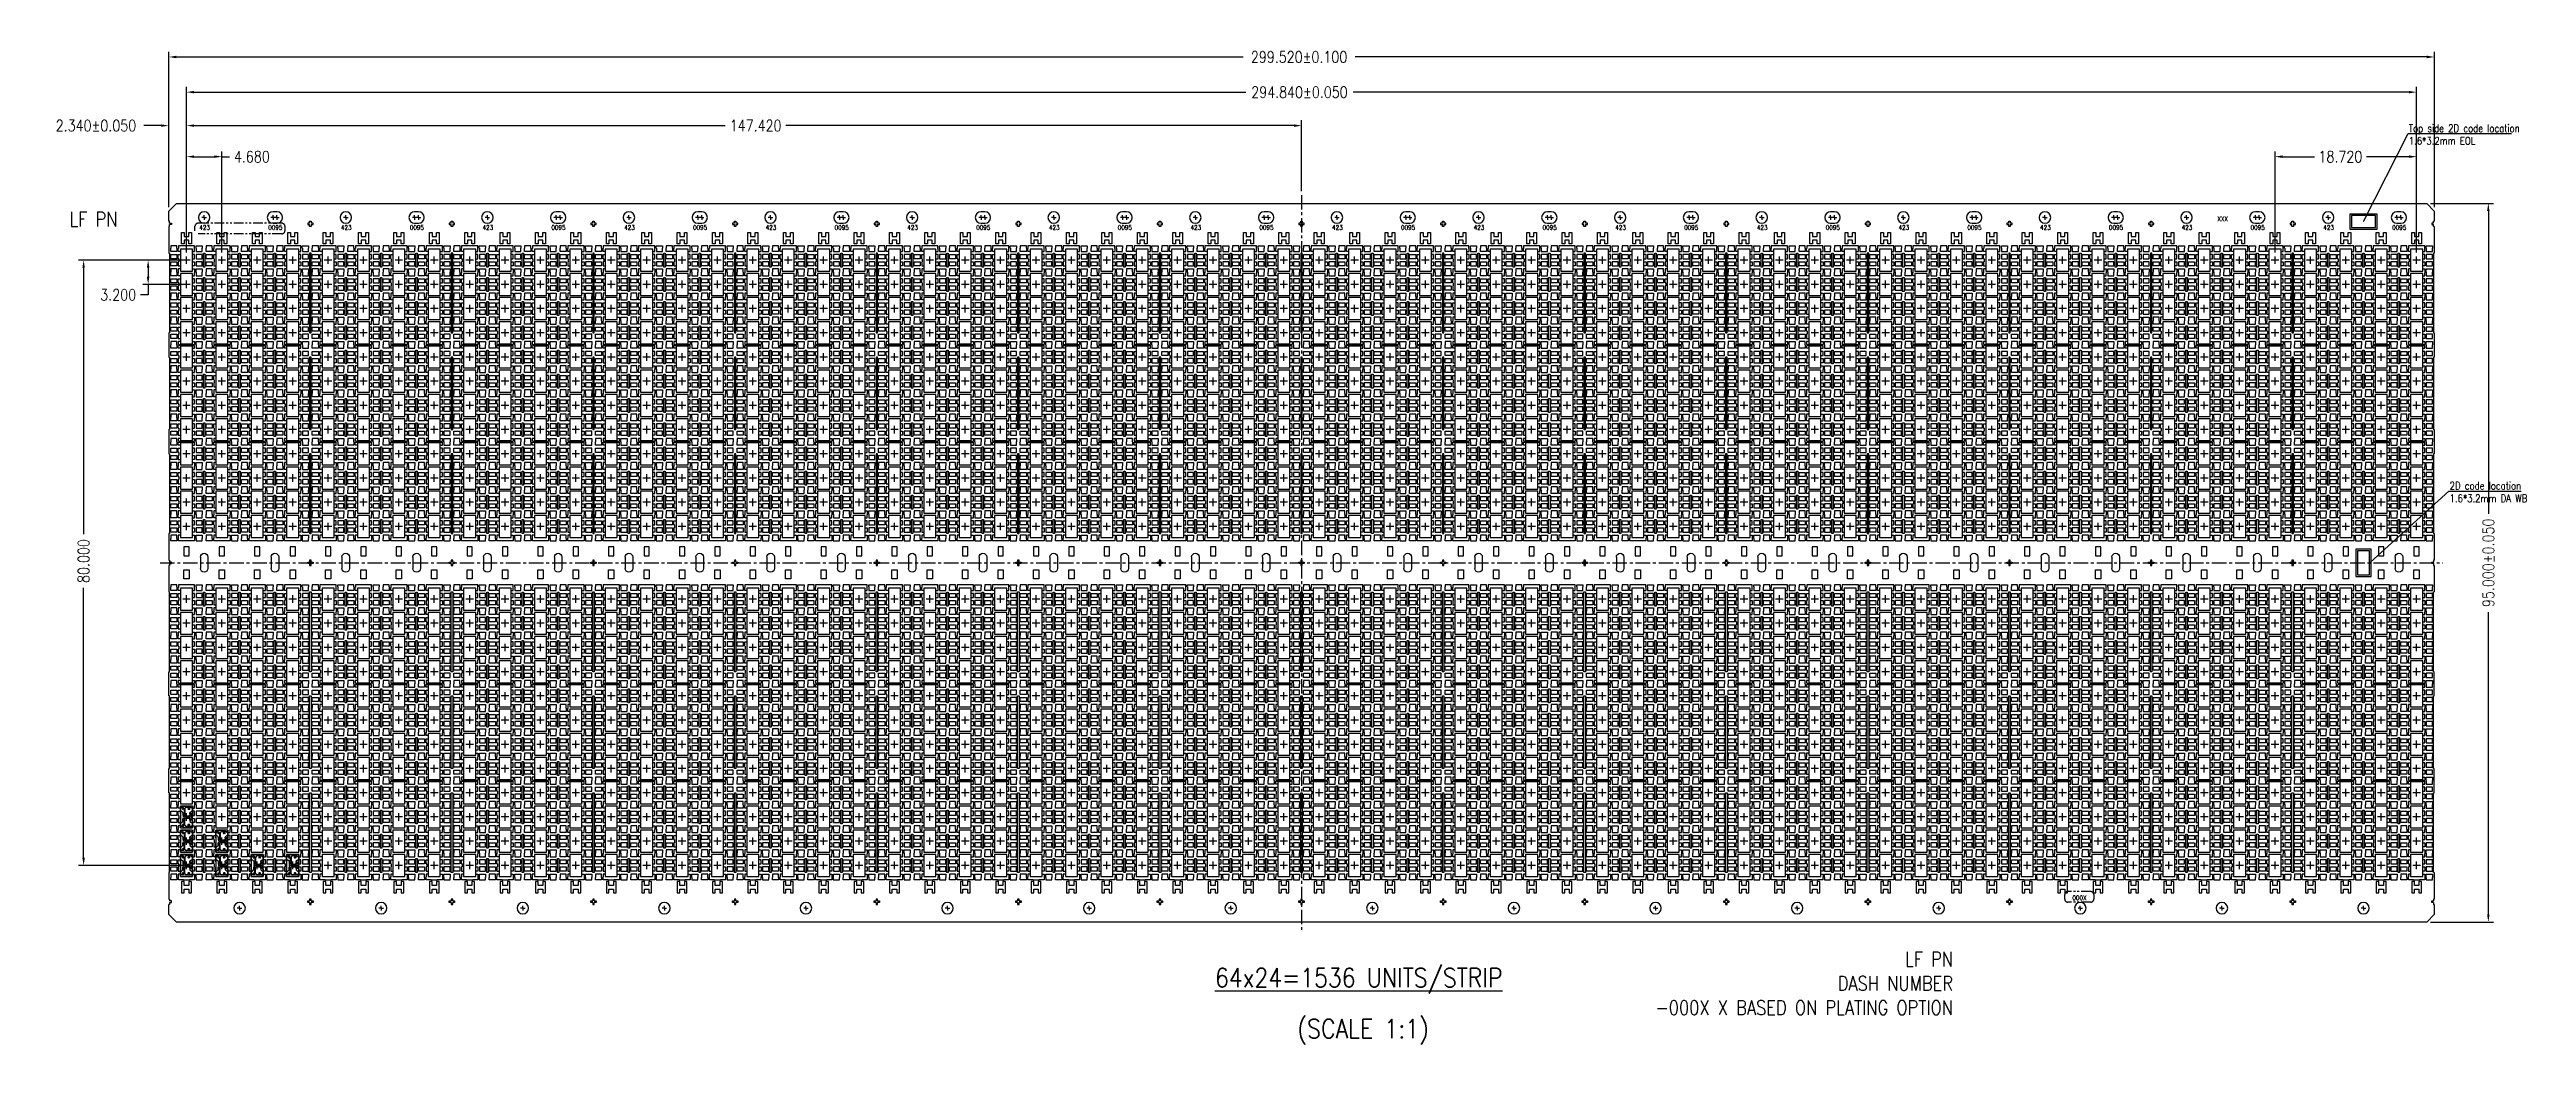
# Model space of a CAD drawing. Extents: x -578 to -250, y -99 to 32.
import ezdxf
from ezdxf import colors
from ezdxf.entities.mleader import LeaderData, LeaderLine
from ezdxf.math import Vec2, Vec3

# ---------------------------------------------------------------- set-up
doc = ezdxf.new("R2010")
doc.units = 0
doc.header["$LTSCALE"] = 5.080001
doc.header["$MEASUREMENT"] = 0
for name, pattern in [('CENTER', [0.6, 0.375, -0.075, 0.075, -0.075]), ('CENTER2', [1.125, 0.75, -0.125, 0.125, -0.125]), ('HIDDEN', [0.375, 0.25, -0.125]), ('PHANTOM', [2.5, 1.25, -0.25, 0.25, -0.25, 0.25, -0.25])]:
    doc.linetypes.add(name, pattern=pattern)
doc.layers.get('0').update_dxf_attribs({"color": 20, "linetype": 'CONTINUOUS'})
doc.layers.get('Defpoints').update_dxf_attribs({"linetype": 'CONTINUOUS'})
for name, color, linetype in [('SH-01_CENTER', 2, 'CENTER2'), ('SH-01_DIM', 4, 'CONTINUOUS'), ('SH-01_NOTES', 3, 'CONTINUOUS'), ('SH-01_OBJECT', 7, 'CONTINUOUS'), ('SH-01_PKG', 5, 'HIDDEN')]:
    doc.layers.add(name, color=color, linetype=linetype)
doc.styles.get("Standard").update_dxf_attribs({"font": 'simplex.shx', "width": 0.82})
doc.dimstyles.new('STANDARD$0', dxfattribs={"dimtxt": 2, "dimasz": 0.5, "dimexe": 0.18, "dimexo": 0.0625, "dimgap": 0.5, "dimtad": 0, "dimtih": 1, "dimtoh": 1, "dimlfac": 16, "dimzin": 0, "dimdsep": 46, "dimtxsty": 'STANDARD', "dimcen": 0.1, "dimadec": 0, "dimazin": 0, "dimtfac": 1, "dimtofl": 0, "dimtmove": 0, "dimatfit": 3, "dimfxl": 1, "dimtolj": 1, "dimtzin": 0, "dimarcsym": 0})

# ---------------------------------------------------------------- blocks, each defined once
blk = doc.blocks.new('*D0')
at = {"layer": 'SH-01_DIM', "color": 0, "linetype": 'ByBlock', "lineweight": -2, "transparency": 16777216}
for p, q in [((26.33, 178.35), (26.33, 198.91)), ((27.33, 198.21), (168.35, 198.21)), ((324.85, 198.21), (183.17, 198.21)), ((325.85, 178.35), (325.85, 198.91))]:
    blk.add_line(p, q, dxfattribs=at)
at = {"layer": 'SH-01_DIM', "color": 0, "transparency": 16777216}
for points in [[(27.33, 198.38), (27.33, 198.04), (26.33, 198.21)], [(324.85, 198.38), (324.85, 198.04), (325.85, 198.21)]]:
    blk.add_solid(points, dxfattribs=at)
at = {"layer": 'SH-01_DIM', "color": 0, "transparency": 16777216, "insert": (175.76, 198.21), "char_height": 1.5, "attachment_point": 5}
blk.add_mtext('\\A1;299.520±0.100', dxfattribs=at)
blk = doc.blocks.new('*D1')
at = {"layer": 'Defpoints', "color": 0, "transparency": 16777216}
for p in [(323.51, 193.56), (28.67, 171.85), (323.51, 171.85)]:
    blk.add_point(p, dxfattribs=at)
at = {"layer": 'SH-01_DIM', "color": 0, "linetype": 'ByBlock', "lineweight": -2, "transparency": 16777216}
for p, q in [((28.67, 172.35), (28.67, 194.26)), ((29.67, 193.56), (168.73, 193.56)), ((322.51, 193.56), (182.89, 193.56)), ((323.51, 172.35), (323.51, 194.26))]:
    blk.add_line(p, q, dxfattribs=at)
at = {"layer": 'SH-01_DIM', "color": 0, "transparency": 16777216}
for points in [[(29.67, 193.73), (29.67, 193.4), (28.67, 193.56)], [(322.51, 193.73), (322.51, 193.4), (323.51, 193.56)]]:
    blk.add_solid(points, dxfattribs=at)
at = {"layer": 'SH-01_DIM', "color": 0, "transparency": 16777216, "insert": (175.81, 193.56), "char_height": 1.5, "attachment_point": 5}
blk.add_mtext('\\A1;294.840±0.050', dxfattribs=at)
blk = doc.blocks.new('*D2')
at = {"layer": 'Defpoints', "color": 0, "transparency": 16777216}
for p in [(28.67, 189.14), (176.09, 179.96), (28.67, 171.85)]:
    blk.add_point(p, dxfattribs=at)
at = {"layer": 'SH-01_DIM', "color": 0, "linetype": 'ByBlock', "lineweight": -2, "transparency": 16777216}
for p, q in [((28.67, 172.35), (28.67, 189.84)), ((29.67, 189.14), (99.89, 189.14)), ((175.09, 189.14), (107.92, 189.14)), ((176.09, 180.46), (176.09, 189.84))]:
    blk.add_line(p, q, dxfattribs=at)
at = {"layer": 'SH-01_DIM', "color": 0, "transparency": 16777216}
for points in [[(29.67, 189.3), (29.67, 188.97), (28.67, 189.14)], [(175.09, 189.3), (175.09, 188.97), (176.09, 189.14)]]:
    blk.add_solid(points, dxfattribs=at)
at = {"layer": 'SH-01_DIM', "color": 0, "transparency": 16777216, "insert": (103.91, 189.14), "char_height": 1.5, "attachment_point": 5}
blk.add_mtext('\\A1;147.420', dxfattribs=at)
blk = doc.blocks.new('*D3')
at = {"layer": 'Defpoints', "color": 0, "transparency": 16777216}
for p in [(33.35, 185.03), (28.67, 171.85), (33.35, 171.85)]:
    blk.add_point(p, dxfattribs=at)
at = {"layer": 'SH-01_DIM', "color": 0, "linetype": 'ByBlock', "lineweight": -2, "transparency": 16777216}
for p, q in [((28.67, 172.35), (28.67, 185.73)), ((29.67, 185.03), (32.35, 185.03)), ((33.35, 172.35), (33.35, 185.73)), ((33.35, 185.03), (34.35, 185.03))]:
    blk.add_line(p, q, dxfattribs=at)
at = {"layer": 'SH-01_DIM', "color": 0, "transparency": 16777216}
for points in [[(29.67, 185.2), (29.67, 184.87), (28.67, 185.03)], [(32.35, 185.2), (32.35, 184.87), (33.35, 185.03)]]:
    blk.add_solid(points, dxfattribs=at)
at = {"layer": 'SH-01_DIM', "color": 0, "transparency": 16777216, "insert": (37.31, 185.03), "char_height": 1.5, "attachment_point": 5}
blk.add_mtext('\\A1;4.680', dxfattribs=at)
blk = doc.blocks.new('*D4')
at = {"layer": 'SH-01_DIM', "color": 0, "linetype": 'ByBlock', "lineweight": -2, "transparency": 16777216}
for p, q in [((25.33, 189.14), (23.05, 189.14)), ((26.33, 178.35), (26.33, 189.84)), ((28.67, 172.97), (28.67, 189.84)), ((29.67, 189.14), (30.67, 189.14))]:
    blk.add_line(p, q, dxfattribs=at)
at = {"layer": 'SH-01_DIM', "color": 0, "transparency": 16777216}
for points in [[(25.33, 189.3), (25.33, 188.97), (26.33, 189.14)], [(29.67, 189.3), (29.67, 188.97), (28.67, 189.14)]]:
    blk.add_solid(points, dxfattribs=at)
at = {"layer": 'SH-01_DIM', "color": 0, "transparency": 16777216, "insert": (16.7, 189.14), "char_height": 1.5, "attachment_point": 5}
blk.add_mtext('\\A1;2.340±0.050', dxfattribs=at)
blk = doc.blocks.new('*D5')
at = {"layer": 'SH-01_DIM', "color": 0, "linetype": 'ByBlock', "lineweight": -2, "transparency": 16777216}
for p, q in [((325.35, 178.85), (333.69, 178.85)), ((332.99, 177.85), (332.99, 137.83)), ((332.99, 84.85), (332.99, 124.84)), ((325.35, 83.85), (333.69, 83.85))]:
    blk.add_line(p, q, dxfattribs=at)
at = {"layer": 'SH-01_DIM', "color": 0, "transparency": 16777216}
for points in [[(332.82, 177.85), (333.15, 177.85), (332.99, 178.85)], [(332.82, 84.85), (333.15, 84.85), (332.99, 83.85)]]:
    blk.add_solid(points, dxfattribs=at)
at = {"layer": 'SH-01_DIM', "color": 0, "transparency": 16777216, "insert": (332.99, 131.34), "char_height": 1.5, "attachment_point": 5, "rotation": 90}
blk.add_mtext('\\A1;95.000±0.050', dxfattribs=at)
blk = doc.blocks.new('*D6')
at = {"layer": 'Defpoints', "color": 0, "transparency": 16777216}
for p in [(28.67, 171.35), (23.6, 168.15), (28.67, 168.15)]:
    blk.add_point(p, dxfattribs=at)
at = {"layer": 'SH-01_DIM', "color": 0, "linetype": 'ByBlock', "lineweight": -2, "transparency": 16777216}
for p, q in [((28.17, 171.35), (22.9, 171.35)), ((23.6, 170.35), (23.6, 169.15)), ((28.17, 168.15), (22.9, 168.15)), ((23.6, 168.15), (23.6, 166.77)), ((23.6, 166.77), (22.6, 166.77))]:
    blk.add_line(p, q, dxfattribs=at)
at = {"layer": 'SH-01_DIM', "color": 0, "transparency": 16777216}
for points in [[(23.43, 170.35), (23.76, 170.35), (23.6, 171.35)], [(23.43, 169.15), (23.76, 169.15), (23.6, 168.15)]]:
    blk.add_solid(points, dxfattribs=at)
at = {"layer": 'SH-01_DIM', "color": 0, "transparency": 16777216, "insert": (19.64, 166.77), "char_height": 1.5, "attachment_point": 5}
blk.add_mtext('\\A1;3.200', dxfattribs=at)
blk = doc.blocks.new('*D7')
at = {"layer": 'Defpoints', "color": 0, "transparency": 16777216}
for p in [(28.67, 171.35), (15.07, 91.35), (28.67, 91.35)]:
    blk.add_point(p, dxfattribs=at)
at = {"layer": 'SH-01_DIM', "color": 0, "linetype": 'ByBlock', "lineweight": -2, "transparency": 16777216}
for p, q in [((28.17, 171.35), (14.37, 171.35)), ((15.07, 170.35), (15.07, 135.13)), ((15.07, 92.35), (15.07, 128.04)), ((28.17, 91.35), (14.37, 91.35))]:
    blk.add_line(p, q, dxfattribs=at)
at = {"layer": 'SH-01_DIM', "color": 0, "transparency": 16777216}
for points in [[(14.9, 170.35), (15.23, 170.35), (15.07, 171.35)], [(14.9, 92.35), (15.23, 92.35), (15.07, 91.35)]]:
    blk.add_solid(points, dxfattribs=at)
at = {"layer": 'SH-01_DIM', "color": 0, "transparency": 16777216, "insert": (15.07, 131.58), "char_height": 1.5, "attachment_point": 5, "rotation": 90}
blk.add_mtext('\\A1;80.000', dxfattribs=at)
blk = doc.blocks.new('*U8')
at = {"layer": 'SH-01_CENTER', "linetype": 'Continuous'}
for p, q in [((0, -0.5), (0, 0.5)), ((-0.5, 0), (0.5, 0))]:
    blk.add_line(p, q, dxfattribs=at)
at = {"layer": 'SH-01_OBJECT', "linetype": 'Continuous'}
for p, q in [((1.08, 0.2), (1, 0.2)), ((1, 0.2), (1, -0.2))]:
    blk.add_line(p, q, dxfattribs=at)
at = {"layer": 'SH-01_OBJECT'}
for points in [[(-1.28, 1.6), (-1.28, 1.15), (-2.09, 1.15), (-2.09, 1.6)], [(-0.8, 1.15), (-1.08, 1.15), (-1.08, 1.53)], [(-0.8, 0.2), (-1.08, 0.2), (-1.08, 0.75), (-0.8, 0.75)], [(0.8, 1.15), (1.08, 1.15), (1.08, 1.53)], [(1, 0.2), (1.08, 0.2), (1.08, 0.75), (0.8, 0.75)], [(1.28, 1.6), (1.28, 1.15), (2.09, 1.15), (2.09, 1.6)], [(-1.28, -1.6), (-1.28, -1.15), (-2.09, -1.15), (-2.09, -1.6)], [(-0.8, -0.2), (-1.08, -0.2), (-1.08, -0.75), (-0.8, -0.75)], [(-0.8, -1.15), (-1.08, -1.15), (-1.08, -1.53)], [(1, -0.2), (1.08, -0.2), (1.08, -0.75), (0.8, -0.75)], [(0.8, -1.15), (1.08, -1.15), (1.08, -1.53)], [(1.28, -1.6), (1.28, -1.15), (2.09, -1.15), (2.09, -1.6)]]:
    blk.add_lwpolyline(points, dxfattribs=at)
at = {"layer": 'SH-01_OBJECT', "linetype": 'Continuous'}
for points in [[(-1.28, 0.2), (-2.09, 0.2), (-2.09, 0.75), (-1.28, 0.75)], [(1.28, 0.2), (2.09, 0.2), (2.09, 0.75), (1.28, 0.75)], [(-1.28, -0.75), (-2.09, -0.75), (-2.09, -0.2), (-1.28, -0.2)], [(1.28, -0.75), (2.09, -0.75), (2.09, -0.2), (1.28, -0.2)]]:
    blk.add_lwpolyline(points, close=True, dxfattribs=at)
at = {"layer": 'SH-01_PKG'}
blk.add_lwpolyline([(0.8, 1.45), (0.8, -1.45), (-0.8, -1.45), (-0.8, 1.45), (0.8, 1.45)], dxfattribs=at)
at = {"layer": 'SH-01_PKG', "linetype": 'ByBlock'}
blk.add_lwpolyline([(0.8, 1.45), (0.8, -1.45), (-0.8, -1.45), (-0.8, 1.45), (0.8, 1.45)], dxfattribs=at)
blk = doc.blocks.new('*U9')
at = {"layer": 'SH-01_OBJECT', "color": 0, "linetype": 'ByBlock', "lineweight": -2, "transparency": 16777216}
for p in [(0, 35.2), (4.68, 35.2), (9.36, 35.2), (14.04, 35.2), (18.72, 35.2), (23.4, 35.2), (28.08, 35.2), (32.76, 35.2), (37.44, 35.2), (42.12, 35.2), (46.8, 35.2), (51.48, 35.2), (56.16, 35.2), (60.84, 35.2), (65.52, 35.2), (70.2, 35.2), (74.88, 35.2), (79.56, 35.2), (84.24, 35.2), (88.92, 35.2), (93.6, 35.2), (98.28, 35.2), (102.96, 35.2), (107.64, 35.2), (112.32, 35.2), (117, 35.2), (121.68, 35.2), (126.36, 35.2), (131.04, 35.2), (135.72, 35.2), (140.4, 35.2), (145.08, 35.2), (149.76, 35.2), (154.44, 35.2), (159.12, 35.2), (163.8, 35.2), (168.48, 35.2), (173.16, 35.2), (177.84, 35.2), (182.52, 35.2), (187.2, 35.2), (191.88, 35.2), (196.56, 35.2), (201.24, 35.2), (205.92, 35.2), (210.6, 35.2), (215.28, 35.2), (219.96, 35.2), (224.64, 35.2), (229.32, 35.2), (234, 35.2), (238.68, 35.2), (243.36, 35.2), (248.04, 35.2), (252.72, 35.2), (257.4, 35.2), (262.08, 35.2), (266.76, 35.2), (271.44, 35.2), (276.12, 35.2), (280.8, 35.2), (285.48, 35.2), (290.16, 35.2), (294.84, 35.2), (0, 32), (4.68, 32), (9.36, 32), (14.04, 32), (18.72, 32), (23.4, 32), (28.08, 32), (32.76, 32), (37.44, 32), (42.12, 32), (46.8, 32), (51.48, 32), (56.16, 32), (60.84, 32), (65.52, 32), (70.2, 32), (74.88, 32), (79.56, 32), (84.24, 32), (88.92, 32), (93.6, 32), (98.28, 32), (102.96, 32), (107.64, 32), (112.32, 32), (117, 32), (121.68, 32), (126.36, 32), (131.04, 32), (135.72, 32), (140.4, 32), (145.08, 32), (149.76, 32), (154.44, 32), (159.12, 32), (163.8, 32), (168.48, 32), (173.16, 32), (177.84, 32), (182.52, 32), (187.2, 32), (191.88, 32), (196.56, 32), (201.24, 32), (205.92, 32), (210.6, 32), (215.28, 32), (219.96, 32), (224.64, 32), (229.32, 32), (234, 32), (238.68, 32), (243.36, 32), (248.04, 32), (252.72, 32), (257.4, 32), (262.08, 32), (266.76, 32), (271.44, 32), (276.12, 32), (280.8, 32), (285.48, 32), (290.16, 32), (294.84, 32), (0, 28.8), (4.68, 28.8), (9.36, 28.8), (14.04, 28.8), (18.72, 28.8), (23.4, 28.8), (28.08, 28.8), (32.76, 28.8), (37.44, 28.8), (42.12, 28.8), (46.8, 28.8), (51.48, 28.8), (56.16, 28.8), (60.84, 28.8), (65.52, 28.8), (70.2, 28.8), (74.88, 28.8), (79.56, 28.8), (84.24, 28.8), (88.92, 28.8), (93.6, 28.8), (98.28, 28.8), (102.96, 28.8), (107.64, 28.8), (112.32, 28.8), (117, 28.8), (121.68, 28.8), (126.36, 28.8), (131.04, 28.8), (135.72, 28.8), (140.4, 28.8), (145.08, 28.8), (149.76, 28.8), (154.44, 28.8), (159.12, 28.8), (163.8, 28.8), (168.48, 28.8), (173.16, 28.8), (177.84, 28.8), (182.52, 28.8), (187.2, 28.8), (191.88, 28.8), (196.56, 28.8), (201.24, 28.8), (205.92, 28.8), (210.6, 28.8), (215.28, 28.8), (219.96, 28.8), (224.64, 28.8), (229.32, 28.8), (234, 28.8), (238.68, 28.8), (243.36, 28.8), (248.04, 28.8), (252.72, 28.8), (257.4, 28.8), (262.08, 28.8), (266.76, 28.8), (271.44, 28.8), (276.12, 28.8), (280.8, 28.8), (285.48, 28.8), (290.16, 28.8), (294.84, 28.8), (0, 25.6), (4.68, 25.6), (9.36, 25.6), (14.04, 25.6), (18.72, 25.6), (23.4, 25.6), (28.08, 25.6), (32.76, 25.6), (37.44, 25.6), (42.12, 25.6), (46.8, 25.6), (51.48, 25.6), (56.16, 25.6), (60.84, 25.6), (65.52, 25.6), (70.2, 25.6), (74.88, 25.6), (79.56, 25.6), (84.24, 25.6), (88.92, 25.6), (93.6, 25.6), (98.28, 25.6), (102.96, 25.6), (107.64, 25.6), (112.32, 25.6), (117, 25.6), (121.68, 25.6), (126.36, 25.6), (131.04, 25.6), (135.72, 25.6), (140.4, 25.6), (145.08, 25.6), (149.76, 25.6), (154.44, 25.6), (159.12, 25.6), (163.8, 25.6), (168.48, 25.6), (173.16, 25.6), (177.84, 25.6), (182.52, 25.6), (187.2, 25.6), (191.88, 25.6), (196.56, 25.6), (201.24, 25.6), (205.92, 25.6), (210.6, 25.6), (215.28, 25.6), (219.96, 25.6), (224.64, 25.6), (229.32, 25.6), (234, 25.6), (238.68, 25.6), (243.36, 25.6), (248.04, 25.6), (252.72, 25.6), (257.4, 25.6), (262.08, 25.6), (266.76, 25.6), (271.44, 25.6), (276.12, 25.6), (280.8, 25.6), (285.48, 25.6), (290.16, 25.6), (294.84, 25.6), (0, 22.4), (4.68, 22.4), (9.36, 22.4), (14.04, 22.4), (18.72, 22.4), (23.4, 22.4), (28.08, 22.4), (32.76, 22.4), (37.44, 22.4), (42.12, 22.4), (46.8, 22.4), (51.48, 22.4), (56.16, 22.4), (60.84, 22.4), (65.52, 22.4), (70.2, 22.4), (74.88, 22.4), (79.56, 22.4), (84.24, 22.4), (88.92, 22.4), (93.6, 22.4), (98.28, 22.4), (102.96, 22.4), (107.64, 22.4), (112.32, 22.4), (117, 22.4), (121.68, 22.4), (126.36, 22.4), (131.04, 22.4), (135.72, 22.4), (140.4, 22.4), (145.08, 22.4), (149.76, 22.4), (154.44, 22.4), (159.12, 22.4), (163.8, 22.4), (168.48, 22.4), (173.16, 22.4), (177.84, 22.4), (182.52, 22.4), (187.2, 22.4), (191.88, 22.4), (196.56, 22.4), (201.24, 22.4), (205.92, 22.4), (210.6, 22.4), (215.28, 22.4), (219.96, 22.4), (224.64, 22.4), (229.32, 22.4), (234, 22.4), (238.68, 22.4), (243.36, 22.4), (248.04, 22.4), (252.72, 22.4), (257.4, 22.4), (262.08, 22.4), (266.76, 22.4), (271.44, 22.4), (276.12, 22.4), (280.8, 22.4), (285.48, 22.4), (290.16, 22.4), (294.84, 22.4), (0, 19.2), (4.68, 19.2), (9.36, 19.2), (14.04, 19.2), (18.72, 19.2), (23.4, 19.2), (28.08, 19.2), (32.76, 19.2), (37.44, 19.2), (42.12, 19.2), (46.8, 19.2), (51.48, 19.2), (56.16, 19.2), (60.84, 19.2), (65.52, 19.2), (70.2, 19.2), (74.88, 19.2), (79.56, 19.2), (84.24, 19.2), (88.92, 19.2), (93.6, 19.2), (98.28, 19.2), (102.96, 19.2), (107.64, 19.2), (112.32, 19.2), (117, 19.2), (121.68, 19.2), (126.36, 19.2), (131.04, 19.2), (135.72, 19.2), (140.4, 19.2), (145.08, 19.2), (149.76, 19.2), (154.44, 19.2), (159.12, 19.2), (163.8, 19.2), (168.48, 19.2), (173.16, 19.2), (177.84, 19.2), (182.52, 19.2), (187.2, 19.2), (191.88, 19.2), (196.56, 19.2), (201.24, 19.2), (205.92, 19.2), (210.6, 19.2), (215.28, 19.2), (219.96, 19.2), (224.64, 19.2), (229.32, 19.2), (234, 19.2), (238.68, 19.2), (243.36, 19.2), (248.04, 19.2), (252.72, 19.2), (257.4, 19.2), (262.08, 19.2), (266.76, 19.2), (271.44, 19.2), (276.12, 19.2), (280.8, 19.2), (285.48, 19.2), (290.16, 19.2), (294.84, 19.2), (0, 16), (4.68, 16), (9.36, 16), (14.04, 16), (18.72, 16), (23.4, 16), (28.08, 16), (32.76, 16), (37.44, 16), (42.12, 16), (46.8, 16), (51.48, 16), (56.16, 16), (60.84, 16), (65.52, 16), (70.2, 16), (74.88, 16), (79.56, 16), (84.24, 16), (88.92, 16), (93.6, 16), (98.28, 16), (102.96, 16), (107.64, 16), (112.32, 16), (117, 16), (121.68, 16), (126.36, 16), (131.04, 16), (135.72, 16), (140.4, 16), (145.08, 16), (149.76, 16), (154.44, 16), (159.12, 16), (163.8, 16), (168.48, 16), (173.16, 16), (177.84, 16), (182.52, 16), (187.2, 16), (191.88, 16), (196.56, 16), (201.24, 16), (205.92, 16), (210.6, 16), (215.28, 16), (219.96, 16), (224.64, 16), (229.32, 16), (234, 16), (238.68, 16), (243.36, 16), (248.04, 16), (252.72, 16), (257.4, 16), (262.08, 16), (266.76, 16), (271.44, 16), (276.12, 16), (280.8, 16), (285.48, 16), (290.16, 16), (294.84, 16), (0, 12.8), (4.68, 12.8), (9.36, 12.8), (14.04, 12.8), (18.72, 12.8), (23.4, 12.8), (28.08, 12.8), (32.76, 12.8), (37.44, 12.8), (42.12, 12.8), (46.8, 12.8), (51.48, 12.8), (56.16, 12.8), (60.84, 12.8), (65.52, 12.8), (70.2, 12.8), (74.88, 12.8), (79.56, 12.8), (84.24, 12.8), (88.92, 12.8), (93.6, 12.8), (98.28, 12.8), (102.96, 12.8), (107.64, 12.8), (112.32, 12.8), (117, 12.8), (121.68, 12.8), (126.36, 12.8), (131.04, 12.8), (135.72, 12.8), (140.4, 12.8), (145.08, 12.8), (149.76, 12.8), (154.44, 12.8), (159.12, 12.8), (163.8, 12.8), (168.48, 12.8), (173.16, 12.8), (177.84, 12.8), (182.52, 12.8), (187.2, 12.8), (191.88, 12.8), (196.56, 12.8), (201.24, 12.8), (205.92, 12.8), (210.6, 12.8), (215.28, 12.8), (219.96, 12.8), (224.64, 12.8), (229.32, 12.8), (234, 12.8), (238.68, 12.8), (243.36, 12.8), (248.04, 12.8), (252.72, 12.8), (257.4, 12.8), (262.08, 12.8), (266.76, 12.8), (271.44, 12.8), (276.12, 12.8), (280.8, 12.8), (285.48, 12.8), (290.16, 12.8), (294.84, 12.8), (0, 9.6), (4.68, 9.6), (9.36, 9.6), (14.04, 9.6), (18.72, 9.6), (23.4, 9.6), (28.08, 9.6), (32.76, 9.6), (37.44, 9.6), (42.12, 9.6), (46.8, 9.6), (51.48, 9.6), (56.16, 9.6), (60.84, 9.6), (65.52, 9.6), (70.2, 9.6), (74.88, 9.6), (79.56, 9.6), (84.24, 9.6), (88.92, 9.6), (93.6, 9.6), (98.28, 9.6), (102.96, 9.6), (107.64, 9.6), (112.32, 9.6), (117, 9.6), (121.68, 9.6), (126.36, 9.6), (131.04, 9.6), (135.72, 9.6), (140.4, 9.6), (145.08, 9.6), (149.76, 9.6), (154.44, 9.6), (159.12, 9.6), (163.8, 9.6), (168.48, 9.6), (173.16, 9.6), (177.84, 9.6), (182.52, 9.6), (187.2, 9.6), (191.88, 9.6), (196.56, 9.6), (201.24, 9.6), (205.92, 9.6), (210.6, 9.6), (215.28, 9.6), (219.96, 9.6), (224.64, 9.6), (229.32, 9.6), (234, 9.6), (238.68, 9.6), (243.36, 9.6), (248.04, 9.6), (252.72, 9.6), (257.4, 9.6), (262.08, 9.6), (266.76, 9.6), (271.44, 9.6), (276.12, 9.6), (280.8, 9.6), (285.48, 9.6), (290.16, 9.6), (294.84, 9.6), (0, 6.4), (4.68, 6.4), (9.36, 6.4), (14.04, 6.4), (18.72, 6.4), (23.4, 6.4), (28.08, 6.4), (32.76, 6.4), (37.44, 6.4), (42.12, 6.4), (46.8, 6.4), (51.48, 6.4), (56.16, 6.4), (60.84, 6.4), (65.52, 6.4), (70.2, 6.4), (74.88, 6.4), (79.56, 6.4), (84.24, 6.4), (88.92, 6.4), (93.6, 6.4), (98.28, 6.4), (102.96, 6.4), (107.64, 6.4), (112.32, 6.4), (117, 6.4), (121.68, 6.4), (126.36, 6.4), (131.04, 6.4), (135.72, 6.4), (140.4, 6.4), (145.08, 6.4), (149.76, 6.4), (154.44, 6.4), (159.12, 6.4), (163.8, 6.4), (168.48, 6.4), (173.16, 6.4), (177.84, 6.4), (182.52, 6.4), (187.2, 6.4), (191.88, 6.4), (196.56, 6.4), (201.24, 6.4), (205.92, 6.4), (210.6, 6.4), (215.28, 6.4), (219.96, 6.4), (224.64, 6.4), (229.32, 6.4), (234, 6.4), (238.68, 6.4), (243.36, 6.4), (248.04, 6.4), (252.72, 6.4), (257.4, 6.4), (262.08, 6.4), (266.76, 6.4), (271.44, 6.4), (276.12, 6.4), (280.8, 6.4), (285.48, 6.4), (290.16, 6.4), (294.84, 6.4), (0, 3.2), (4.68, 3.2), (9.36, 3.2), (14.04, 3.2), (18.72, 3.2), (23.4, 3.2), (28.08, 3.2), (32.76, 3.2), (37.44, 3.2), (42.12, 3.2), (46.8, 3.2), (51.48, 3.2), (56.16, 3.2), (60.84, 3.2), (65.52, 3.2), (70.2, 3.2), (74.88, 3.2), (79.56, 3.2), (84.24, 3.2), (88.92, 3.2), (93.6, 3.2), (98.28, 3.2), (102.96, 3.2), (107.64, 3.2), (112.32, 3.2), (117, 3.2), (121.68, 3.2), (126.36, 3.2), (131.04, 3.2), (135.72, 3.2), (140.4, 3.2), (145.08, 3.2), (149.76, 3.2), (154.44, 3.2), (159.12, 3.2), (163.8, 3.2), (168.48, 3.2), (173.16, 3.2), (177.84, 3.2), (182.52, 3.2), (187.2, 3.2), (191.88, 3.2), (196.56, 3.2), (201.24, 3.2), (205.92, 3.2), (210.6, 3.2), (215.28, 3.2), (219.96, 3.2), (224.64, 3.2), (229.32, 3.2), (234, 3.2), (238.68, 3.2), (243.36, 3.2), (248.04, 3.2), (252.72, 3.2), (257.4, 3.2), (262.08, 3.2), (266.76, 3.2), (271.44, 3.2), (276.12, 3.2), (280.8, 3.2), (285.48, 3.2), (290.16, 3.2), (294.84, 3.2), (0, 0), (4.68, 0), (9.36, 0), (14.04, 0), (18.72, 0), (23.4, 0), (28.08, 0), (32.76, 0), (37.44, 0), (42.12, 0), (46.8, 0), (51.48, 0), (56.16, 0), (60.84, 0), (65.52, 0), (70.2, 0), (74.88, 0), (79.56, 0), (84.24, 0), (88.92, 0), (93.6, 0), (98.28, 0), (102.96, 0), (107.64, 0), (112.32, 0), (117, 0), (121.68, 0), (126.36, 0), (131.04, 0), (135.72, 0), (140.4, 0), (145.08, 0), (149.76, 0), (154.44, 0), (159.12, 0), (163.8, 0), (168.48, 0), (173.16, 0), (177.84, 0), (182.52, 0), (187.2, 0), (191.88, 0), (196.56, 0), (201.24, 0), (205.92, 0), (210.6, 0), (215.28, 0), (219.96, 0), (224.64, 0), (229.32, 0), (234, 0), (238.68, 0), (243.36, 0), (248.04, 0), (252.72, 0), (257.4, 0), (262.08, 0), (266.76, 0), (271.44, 0), (276.12, 0), (280.8, 0), (285.48, 0), (290.16, 0), (294.84, 0)]:
    blk.add_blockref('*U8', p, dxfattribs=at)
blk = doc.blocks.new('*U10')
at = {"layer": 'SH-01_OBJECT', "linetype": 'Continuous'}
for points in [[(-0.1, 44.7), (-0.35, 44.7), (-0.35, 44.9), (-0.1, 44.9)], [(0.1, 44.9), (0.1, 45.15), (-0.1, 45.15), (-0.1, 44.9)], [(-0.1, 44.7), (-0.1, 44.45), (0.1, 44.45), (0.1, 44.7)], [(0.1, 44.9), (0.35, 44.9), (0.35, 44.7), (0.1, 44.7)], [(-0.1, 0.1), (-0.35, 0.1), (-0.35, -0.1), (-0.1, -0.1)], [(-0.1, 0.1), (-0.1, 0.35), (0.1, 0.35), (0.1, 0.1)], [(0.1, -0.1), (0.35, -0.1), (0.35, 0.1), (0.1, 0.1)], [(0.1, -0.1), (0.1, -0.35), (-0.1, -0.35), (-0.1, -0.1)], [(-0.1, -44.7), (-0.35, -44.7), (-0.35, -44.9), (-0.1, -44.9)], [(-0.1, -44.7), (-0.1, -44.45), (0.1, -44.45), (0.1, -44.7)], [(0.1, -44.9), (0.1, -45.15), (-0.1, -45.15), (-0.1, -44.9)], [(0.1, -44.9), (0.35, -44.9), (0.35, -44.7), (0.1, -44.7)]]:
    blk.add_lwpolyline(points, dxfattribs=at)
blk = doc.blocks.new('*U11')
at = {"layer": 'SH-01_OBJECT', "color": 0, "linetype": 'ByBlock', "lineweight": -2, "transparency": 16777216}
for p in [(0, 0), (18.72, 0), (37.44, 0), (56.16, 0), (74.88, 0), (93.6, 0), (112.32, 0), (131.04, 0), (149.76, 0), (168.48, 0), (187.2, 0), (205.92, 0), (224.64, 0), (243.36, 0), (262.08, 0)]:
    blk.add_blockref('*U10', p, dxfattribs=at)
blk = doc.blocks.new('*U12')
at = {"layer": 'SH-01_OBJECT', "linetype": 'Continuous'}
for p, q in [((-0.5, 0.75), (-0.5, -0.75)), ((0.5, 0.75), (0.5, -0.75))]:
    blk.add_line(p, q, dxfattribs=at)
for centre, start, end in [((0, 0.75), 0, 180), ((0, -0.75), 180, 0)]:
    blk.add_arc(centre, 0.5, start, end, dxfattribs=at)
blk = doc.blocks.new('*U13')
at = {"layer": 'SH-01_OBJECT', "color": 0, "linetype": 'ByBlock', "lineweight": -2, "transparency": 16777216}
for p in [(0, 0), (9.36, 0), (18.72, 0), (28.08, 0), (37.44, 0), (46.8, 0), (56.16, 0), (65.52, 0), (74.88, 0), (84.24, 0), (93.6, 0), (102.96, 0), (112.32, 0), (121.68, 0), (131.04, 0), (140.4, 0), (149.76, 0), (159.12, 0), (168.48, 0), (177.84, 0), (187.2, 0), (196.56, 0), (205.92, 0), (215.28, 0), (224.64, 0), (234, 0), (243.36, 0), (252.72, 0), (262.08, 0), (271.44, 0), (280.8, 0), (290.16, 0)]:
    blk.add_blockref('*U12', p, dxfattribs=at)
blk = doc.blocks.new('*U14')
at = {"layer": 'SH-01_OBJECT', "linetype": 'Continuous'}
for points in [[(-0.35, 2.12), (0.35, 2.12), (0.35, 0.92), (-0.35, 0.92)], [(-0.35, -2.12), (0.35, -2.12), (0.35, -0.92), (-0.35, -0.92)]]:
    blk.add_lwpolyline(points, close=True, dxfattribs=at)
blk = doc.blocks.new('*U15')
at = {"layer": 'SH-01_OBJECT', "color": 0, "linetype": 'ByBlock', "lineweight": -2, "transparency": 16777216}
for p in [(0, 0), (9.36, 0), (18.72, 0), (28.08, 0), (37.44, 0), (46.8, 0), (56.16, 0), (65.52, 0), (74.88, 0), (84.24, 0), (93.6, 0), (102.96, 0), (112.32, 0), (121.68, 0), (131.04, 0), (140.4, 0), (149.76, 0), (159.12, 0), (168.48, 0), (177.84, 0), (187.2, 0), (196.56, 0), (205.92, 0), (215.28, 0), (224.64, 0), (234, 0), (243.36, 0), (252.72, 0), (262.08, 0), (271.44, 0), (280.8, 0), (290.16, 0)]:
    blk.add_blockref('*U14', p, dxfattribs=at)
blk = doc.blocks.new('*U16')
at = {"layer": 'SH-01_OBJECT', "linetype": 'Continuous'}
for points in [[(-0.35, 2.12), (0.35, 2.12), (0.35, 0.92), (-0.35, 0.92)], [(-0.35, -2.12), (0.35, -2.12), (0.35, -0.92), (-0.35, -0.92)]]:
    blk.add_lwpolyline(points, close=True, dxfattribs=at)
blk = doc.blocks.new('*U17')
at = {"layer": 'SH-01_OBJECT', "color": 0, "linetype": 'ByBlock', "lineweight": -2, "transparency": 16777216}
for p in [(0, 0), (9.36, 0), (18.72, 0), (28.08, 0), (37.44, 0), (46.8, 0), (56.16, 0), (65.52, 0), (74.88, 0), (84.24, 0), (93.6, 0), (102.96, 0), (112.32, 0), (121.68, 0), (131.04, 0), (140.4, 0), (149.76, 0), (159.12, 0), (168.48, 0), (177.84, 0), (187.2, 0), (196.56, 0), (205.92, 0), (215.28, 0), (224.64, 0), (234, 0), (243.36, 0), (252.72, 0), (262.08, 0), (271.44, 0), (280.8, 0), (290.16, 0)]:
    blk.add_blockref('*U16', p, dxfattribs=at)
blk = doc.blocks.new('*U19')
at = {"layer": 'SH-01_OBJECT'}
for points in [[(-1.275, 42.225), (-1.275, 42.525), (-2.09, 42.525), (-2.09, 42.225)], [(-1.075, 42.15), (-1.075, 42.525), (1.075, 42.525), (1.075, 42.15)], [(1.275, 42.225), (1.275, 42.525), (2.09, 42.525), (2.09, 42.225)]]:
    blk.add_lwpolyline(points, dxfattribs=at)
blk = doc.blocks.new('*U18')
at = {"color": 0, "linetype": 'ByBlock', "lineweight": -2, "transparency": 16777216}
for p in [(0, 0), (4.68, 0), (9.36, 0), (14.04, 0), (18.72, 0), (23.4, 0), (28.08, 0), (32.76, 0), (37.44, 0), (42.12, 0), (46.8, 0), (51.48, 0), (56.16, 0), (60.84, 0), (65.52, 0), (70.2, 0), (74.88, 0), (79.56, 0), (84.24, 0), (88.92, 0), (93.6, 0), (98.28, 0), (102.96, 0), (107.64, 0), (112.32, 0), (117, 0), (121.68, 0), (126.36, 0), (131.04, 0), (135.72, 0), (140.4, 0), (145.08, 0), (149.76, 0), (154.44, 0), (159.12, 0), (163.8, 0), (168.48, 0), (173.16, 0), (177.84, 0), (182.52, 0), (187.2, 0), (191.88, 0), (196.56, 0), (201.24, 0), (205.92, 0), (210.6, 0), (215.28, 0), (219.96, 0), (224.64, 0), (229.32, 0), (234, 0), (238.68, 0), (243.36, 0), (248.04, 0), (252.72, 0), (257.4, 0), (262.08, 0), (266.76, 0), (271.44, 0), (276.12, 0), (280.8, 0), (285.48, 0), (290.16, 0), (294.84, 0)]:
    blk.add_blockref('*U19', p, dxfattribs=at)
blk = doc.blocks.new('*D22')
at = {"layer": 'Defpoints', "color": 0, "transparency": 16777216}
for p in [(323.51, 185.03), (304.79, 171.85), (323.51, 171.85)]:
    blk.add_point(p, dxfattribs=at)
at = {"layer": 'SH-01_DIM', "color": 0, "linetype": 'ByBlock', "lineweight": -2, "transparency": 16777216}
for p, q in [((304.79, 172.35), (304.79, 185.73)), ((305.79, 185.03), (310, 185.03)), ((322.51, 185.03), (316.86, 185.03)), ((323.51, 172.35), (323.51, 185.73))]:
    blk.add_line(p, q, dxfattribs=at)
at = {"layer": 'SH-01_DIM', "color": 0, "transparency": 16777216}
for points in [[(305.79, 185.2), (305.79, 184.87), (304.79, 185.03)], [(322.51, 185.2), (322.51, 184.87), (323.51, 185.03)]]:
    blk.add_solid(points, dxfattribs=at)
at = {"layer": 'SH-01_DIM', "color": 0, "transparency": 16777216, "insert": (313.43, 185.03), "char_height": 1.5, "attachment_point": 5}
blk.add_mtext('\\A1;18.720', dxfattribs=at)
blk = doc.blocks.new('_Dot')
at = {"color": 0, "linetype": 'ByBlock', "lineweight": -2}
blk.add_line((-0.5, 0), (-1, 0), dxfattribs=at)
at = {"color": 0, "linetype": 'ByBlock', "const_width": 0.5}
blk.add_lwpolyline([(-0.25, 0, 1), (0.25, 0, 1)], format="xyb", close=True, dxfattribs=at)
blk = doc.blocks.new('*U23')
at = {"layer": 'SH-01_OBJECT'}
for points in [[(-1.275, 42.225), (-1.275, 42.525), (-2.09, 42.525), (-2.09, 42.225)], [(-1.075, 42.15), (-1.075, 42.525), (1.075, 42.525), (1.075, 42.15)], [(1.275, 42.225), (1.275, 42.525), (2.09, 42.525), (2.09, 42.225)]]:
    blk.add_lwpolyline(points, dxfattribs=at)
blk = doc.blocks.new('*U24')
at = {"color": 0, "linetype": 'ByBlock', "lineweight": -2, "transparency": 16777216}
for p in [(0, 0), (4.68, 0), (9.36, 0), (14.04, 0), (18.72, 0), (23.4, 0), (28.08, 0), (32.76, 0), (37.44, 0), (42.12, 0), (46.8, 0), (51.48, 0), (56.16, 0), (60.84, 0), (65.52, 0), (70.2, 0), (74.88, 0), (79.56, 0), (84.24, 0), (88.92, 0), (93.6, 0), (98.28, 0), (102.96, 0), (107.64, 0), (112.32, 0), (117, 0), (121.68, 0), (126.36, 0), (131.04, 0), (135.72, 0), (140.4, 0), (145.08, 0), (149.76, 0), (154.44, 0), (159.12, 0), (163.8, 0), (168.48, 0), (173.16, 0), (177.84, 0), (182.52, 0), (187.2, 0), (191.88, 0), (196.56, 0), (201.24, 0), (205.92, 0), (210.6, 0), (215.28, 0), (219.96, 0), (224.64, 0), (229.32, 0), (234, 0), (238.68, 0), (243.36, 0), (248.04, 0), (252.72, 0), (257.4, 0), (262.08, 0), (266.76, 0), (271.44, 0), (276.12, 0), (280.8, 0), (285.48, 0), (290.16, 0), (294.84, 0)]:
    blk.add_blockref('*U23', p, dxfattribs=at)
blk = doc.blocks.new('*U25')
at = {"layer": 'SH-01_CENTER'}
for q in [(-0.8075, 45.95), (-1.1075, 45.65), (-0.8075, 45.35), (-0.5075, 45.65)]:
    blk.add_line((-0.8075, 45.65), q, dxfattribs=at)
at = {"layer": 'SH-01_OBJECT', "linetype": 'Continuous'}
blk.add_circle((-0.8075, 45.65), 0.762, dxfattribs=at)
blk = doc.blocks.new('*U26')
at = {"color": 0, "linetype": 'ByBlock', "lineweight": -2, "transparency": 16777216}
for p in [(0, 0), (18.72, 0), (37.44, 0), (56.16, 0), (74.88, 0), (93.6, 0), (112.32, 0), (131.04, 0), (149.76, 0), (168.48, 0), (187.2, 0), (205.92, 0), (224.64, 0), (243.36, 0), (262.08, 0), (280.8, 0)]:
    blk.add_blockref('*U25', p, dxfattribs=at)
blk = doc.blocks.new('*U27')
at = {"layer": 'SH-01_CENTER'}
for p, q in [((-0.254, 0), (-0.254, 0.3)), ((0.254, 0), (0.254, 0.3)), ((-0.254, 0), (-0.554, 0)), ((-0.254, 0), (-0.254, -0.3)), ((0.046, 0), (-0.254, 0)), ((0.254, 0), (-0.046, 0)), ((0.254, 0), (0.254, -0.3)), ((0.254, 0), (0.554, 0))]:
    blk.add_line(p, q, dxfattribs=at)
at = {"layer": 'SH-01_OBJECT', "linetype": 'Continuous'}
blk.add_lwpolyline([(-0.254, -0.762), (0.254, -0.762, 1), (0.254, 0.762), (-0.254, 0.762, 1)], format="xyb", close=True, dxfattribs=at)
blk = doc.blocks.new('*U28')
at = {"layer": 'SH-01_OBJECT', "color": 0, "linetype": 'ByBlock', "lineweight": -2, "transparency": 16777216}
for p in [(0, 0), (18.72, 0), (37.44, 0), (56.16, 0), (74.88, 0), (93.6, 0), (112.32, 0), (131.04, 0), (149.76, 0), (168.48, 0), (187.2, 0), (205.92, 0), (224.64, 0), (243.36, 0), (262.08, 0), (280.8, 0)]:
    blk.add_blockref('*U27', p, dxfattribs=at)
blk = doc.blocks.new('*U29')
at = {"layer": 'SH-01_CENTER'}
for q in [(-0.8075, 45.95), (-1.1075, 45.65), (-0.8075, 45.35), (-0.5075, 45.65)]:
    blk.add_line((-0.8075, 45.65), q, dxfattribs=at)
at = {"layer": 'SH-01_OBJECT', "linetype": 'Continuous'}
blk.add_circle((-0.8075, 45.65), 0.762, dxfattribs=at)
blk = doc.blocks.new('*U30')
at = {"color": 0, "linetype": 'ByBlock', "lineweight": -2, "transparency": 16777216}
for p in [(0, 0), (18.72, 0), (37.44, 0), (56.16, 0), (74.88, 0), (93.6, 0), (112.32, 0), (131.04, 0), (149.76, 0), (168.48, 0), (187.2, 0), (205.92, 0), (224.64, 0), (243.36, 0), (262.08, 0), (280.8, 0)]:
    blk.add_blockref('*U29', p, dxfattribs=at)
blk = doc.blocks.new('*U31')
at = {"layer": 'SH-01_OBJECT', "linetype": 'Continuous', "width": 0.82}
blk.add_text('   000X', height=0.6, dxfattribs=at).set_placement((-2.1, -0.3))
blk = doc.blocks.new('*U32')
at = {"layer": 'SH-01_OBJECT', "color": 0, "linetype": 'ByBlock', "lineweight": -2, "transparency": 16777216}
blk.add_blockref('*U31', (0, 0), dxfattribs=at)
blk = doc.blocks.new('*U33')
at = {"layer": 'SH-01_OBJECT', "linetype": 'Continuous'}
for points in [[(-4.77, 18.52), (-4.59, 18.52), (-4.59, 16.68), (-4.77, 16.68)], [(-0.09, 18.52), (0.09, 18.52), (0.09, 16.68), (-0.09, 16.68)], [(4.59, 18.52), (4.77, 18.52), (4.77, 16.68), (4.59, 16.68)], [(-4.77, 15.32), (-4.59, 15.32), (-4.59, 13.48), (-4.77, 13.48)], [(-0.09, 15.32), (0.09, 15.32), (0.09, 13.48), (-0.09, 13.48)], [(4.59, 15.32), (4.77, 15.32), (4.77, 13.48), (4.59, 13.48)], [(-4.77, 12.12), (-4.59, 12.12), (-4.59, 10.28), (-4.77, 10.28)], [(-0.09, 12.12), (0.09, 12.12), (0.09, 10.28), (-0.09, 10.28)], [(4.59, 12.12), (4.77, 12.12), (4.77, 10.28), (4.59, 10.28)], [(-4.77, 8.92), (-4.59, 8.92), (-4.59, 7.08), (-4.77, 7.08)], [(-0.09, 8.92), (0.09, 8.92), (0.09, 7.08), (-0.09, 7.08)], [(4.59, 8.92), (4.77, 8.92), (4.77, 7.08), (4.59, 7.08)], [(-4.77, 5.72), (-4.59, 5.72), (-4.59, 3.88), (-4.77, 3.88)], [(-0.09, 5.72), (0.09, 5.72), (0.09, 3.88), (-0.09, 3.88)], [(4.59, 5.72), (4.77, 5.72), (4.77, 3.88), (4.59, 3.88)], [(-4.77, 2.52), (-4.59, 2.52), (-4.59, 0.68), (-4.77, 0.68)], [(-0.09, 2.52), (0.09, 2.52), (0.09, 0.68), (-0.09, 0.68)], [(4.59, 2.52), (4.77, 2.52), (4.77, 0.68), (4.59, 0.68)], [(-4.77, -0.68), (-4.59, -0.68), (-4.59, -2.52), (-4.77, -2.52)], [(-0.09, -0.68), (0.09, -0.68), (0.09, -2.52), (-0.09, -2.52)], [(4.59, -0.68), (4.77, -0.68), (4.77, -2.52), (4.59, -2.52)], [(-4.77, -3.88), (-4.59, -3.88), (-4.59, -5.72), (-4.77, -5.72)], [(-0.09, -3.88), (0.09, -3.88), (0.09, -5.72), (-0.09, -5.72)], [(4.59, -3.88), (4.77, -3.88), (4.77, -5.72), (4.59, -5.72)], [(-4.77, -7.08), (-4.59, -7.08), (-4.59, -8.92), (-4.77, -8.92)], [(-0.09, -7.08), (0.09, -7.08), (0.09, -8.92), (-0.09, -8.92)], [(4.59, -7.08), (4.77, -7.08), (4.77, -8.92), (4.59, -8.92)], [(-4.77, -10.28), (-4.59, -10.28), (-4.59, -12.12), (-4.77, -12.12)], [(-0.09, -10.28), (0.09, -10.28), (0.09, -12.12), (-0.09, -12.12)], [(4.59, -10.28), (4.77, -10.28), (4.77, -12.12), (4.59, -12.12)], [(-4.77, -13.48), (-4.59, -13.48), (-4.59, -15.32), (-4.77, -15.32)], [(-0.09, -13.48), (0.09, -13.48), (0.09, -15.32), (-0.09, -15.32)], [(4.59, -13.48), (4.77, -13.48), (4.77, -15.32), (4.59, -15.32)], [(-4.77, -16.68), (-4.59, -16.68), (-4.59, -18.52), (-4.77, -18.52)], [(-0.09, -16.68), (0.09, -16.68), (0.09, -18.52), (-0.09, -18.52)], [(4.59, -16.68), (4.77, -16.68), (4.77, -18.52), (4.59, -18.52)]]:
    blk.add_lwpolyline(points, close=True, dxfattribs=at)
blk = doc.blocks.new('*U34')
at = {"layer": 'SH-01_OBJECT', "color": 0, "linetype": 'ByBlock', "lineweight": -2, "transparency": 16777216}
for p in [(0, 0), (18.72, 0), (37.44, 0), (56.16, 0), (74.88, 0), (93.6, 0), (112.32, 0), (131.04, 0), (149.76, 0), (168.48, 0), (187.2, 0), (205.92, 0), (224.64, 0), (243.36, 0), (262.08, 0), (280.8, 0)]:
    blk.add_blockref('*U33', p, dxfattribs=at)
blk = doc.blocks.new('*U37')
at = {"layer": 'SH-01_OBJECT', "linetype": 'Continuous'}
for p, q in [((-1.075, 0.075), (1.075, 0.075)), ((-1.075, -0.075), (1.075, -0.075))]:
    blk.add_line(p, q, dxfattribs=at)
blk = doc.blocks.new('*U38')
at = {"layer": 'SH-01_OBJECT', "color": 0, "linetype": 'ByBlock', "lineweight": -2, "transparency": 16777216}
for p in [(0, 0), (4.68, 0), (9.36, 0), (14.04, 0), (18.72, 0), (23.4, 0), (28.08, 0), (32.76, 0), (37.44, 0), (42.12, 0), (46.8, 0), (51.48, 0), (56.16, 0), (60.84, 0), (65.52, 0), (70.2, 0), (74.88, 0), (79.56, 0), (84.24, 0), (88.92, 0), (93.6, 0), (98.28, 0), (102.96, 0), (107.64, 0), (112.32, 0), (117, 0), (121.68, 0), (126.36, 0), (131.04, 0), (135.72, 0), (140.4, 0), (145.08, 0), (149.76, 0), (154.44, 0), (159.12, 0), (163.8, 0), (168.48, 0), (173.16, 0), (177.84, 0), (182.52, 0), (187.2, 0), (191.88, 0), (196.56, 0), (201.24, 0), (205.92, 0), (210.6, 0), (215.28, 0), (219.96, 0), (224.64, 0), (229.32, 0), (234, 0), (238.68, 0), (243.36, 0), (248.04, 0), (252.72, 0), (257.4, 0), (262.08, 0), (266.76, 0), (271.44, 0), (276.12, 0), (280.8, 0), (285.48, 0), (290.16, 0), (294.84, 0)]:
    blk.add_blockref('*U37', p, dxfattribs=at)
blk = doc.blocks.new('*U39')
at = {"layer": 'SH-01_OBJECT', "linetype": 'Continuous'}
for p, q in [((-1.075, 0.075), (1.075, 0.075)), ((-1.075, -0.075), (1.075, -0.075))]:
    blk.add_line(p, q, dxfattribs=at)
blk = doc.blocks.new('*U40')
at = {"layer": 'SH-01_OBJECT', "color": 0, "linetype": 'ByBlock', "lineweight": -2, "transparency": 16777216}
for p in [(0, 0), (4.68, 0), (9.36, 0), (14.04, 0), (18.72, 0), (23.4, 0), (28.08, 0), (32.76, 0), (37.44, 0), (42.12, 0), (46.8, 0), (51.48, 0), (56.16, 0), (60.84, 0), (65.52, 0), (70.2, 0), (74.88, 0), (79.56, 0), (84.24, 0), (88.92, 0), (93.6, 0), (98.28, 0), (102.96, 0), (107.64, 0), (112.32, 0), (117, 0), (121.68, 0), (126.36, 0), (131.04, 0), (135.72, 0), (140.4, 0), (145.08, 0), (149.76, 0), (154.44, 0), (159.12, 0), (163.8, 0), (168.48, 0), (173.16, 0), (177.84, 0), (182.52, 0), (187.2, 0), (191.88, 0), (196.56, 0), (201.24, 0), (205.92, 0), (210.6, 0), (215.28, 0), (219.96, 0), (224.64, 0), (229.32, 0), (234, 0), (238.68, 0), (243.36, 0), (248.04, 0), (252.72, 0), (257.4, 0), (262.08, 0), (266.76, 0), (271.44, 0), (276.12, 0), (280.8, 0), (285.48, 0), (290.16, 0), (294.84, 0)]:
    blk.add_blockref('*U39', p, dxfattribs=at)
blk = doc.blocks.new('*U35')
at = {"layer": 'SH-01_OBJECT', "linetype": 'Continuous'}
for p, q in [((-1.08, 16.07), (-1.08, 15.93)), ((1.08, 16.07), (1.08, 15.93)), ((-1.08, 12.87), (-1.08, 12.73)), ((1.08, 12.87), (1.08, 12.73)), ((-1.08, 9.67), (-1.08, 9.53)), ((1.08, 9.67), (1.08, 9.53)), ((-1.08, 3.27), (-1.08, 3.13)), ((1.08, 3.27), (1.08, 3.13)), ((-1.08, 0.07), (-1.08, -0.07)), ((1.08, 0.07), (1.08, -0.07)), ((-1.08, -3.13), (-1.08, -3.27)), ((1.08, -3.13), (1.08, -3.27)), ((-1.08, -9.53), (-1.08, -9.68)), ((1.08, -9.53), (1.08, -9.68)), ((-1.08, -12.73), (-1.08, -12.87)), ((1.08, -12.73), (1.08, -12.87)), ((-1.08, -15.93), (-1.08, -16.07)), ((1.08, -15.93), (1.08, -16.07))]:
    blk.add_line(p, q, dxfattribs=at)
blk = doc.blocks.new('*U36')
at = {"layer": 'SH-01_OBJECT', "color": 0, "linetype": 'ByBlock', "lineweight": -2, "transparency": 16777216}
for p in [(0, 0), (4.68, 0), (9.36, 0), (14.04, 0), (18.72, 0), (23.4, 0), (28.08, 0), (32.76, 0), (37.44, 0), (42.12, 0), (46.8, 0), (51.48, 0), (56.16, 0), (60.84, 0), (65.52, 0), (70.2, 0), (74.88, 0), (79.56, 0), (84.24, 0), (88.92, 0), (93.6, 0), (98.28, 0), (102.96, 0), (107.64, 0), (112.32, 0), (117, 0), (121.68, 0), (126.36, 0), (131.04, 0), (135.72, 0), (140.4, 0), (145.08, 0), (149.76, 0), (154.44, 0), (159.12, 0), (163.8, 0), (168.48, 0), (173.16, 0), (177.84, 0), (182.52, 0), (187.2, 0), (191.88, 0), (196.56, 0), (201.24, 0), (205.92, 0), (210.6, 0), (215.28, 0), (219.96, 0), (224.64, 0), (229.32, 0), (234, 0), (238.68, 0), (243.36, 0), (248.04, 0), (252.72, 0), (257.4, 0), (262.08, 0), (266.76, 0), (271.44, 0), (276.12, 0), (280.8, 0), (285.48, 0), (290.16, 0), (294.84, 0)]:
    blk.add_blockref('*U35', p, dxfattribs=at)
blk = doc.blocks.new('*U41')
at = {"layer": 'SH-01_OBJECT', "linetype": 'Continuous', "width": 0.82}
blk.add_text('0095', height=0.6, dxfattribs=at).set_placement((-0.902, -0.3))
blk = doc.blocks.new('*U42')
at = {"color": 0, "linetype": 'ByBlock', "lineweight": -2, "transparency": 16777216}
for p in [(0, 0), (18.72, 0), (37.44, 0), (56.16, 0), (74.88, 0), (93.6, 0), (112.32, 0), (131.04, 0), (149.76, 0), (168.48, 0), (187.2, 0), (205.92, 0), (224.64, 0), (243.36, 0), (262.08, 0), (280.8, 0)]:
    blk.add_blockref('*U41', p, dxfattribs=at)
blk = doc.blocks.new('*U43')
at = {"layer": 'SH-01_CENTER', "linetype": 'Continuous'}
for p, q in [((0, -0.5), (0, 0.5)), ((-0.5, 0), (0.5, 0))]:
    blk.add_line(p, q, dxfattribs=at)
at = {"layer": 'SH-01_OBJECT', "linetype": 'Continuous'}
for p, q in [((1.08, 0.2), (1, 0.2)), ((1, 0.2), (1, -0.2))]:
    blk.add_line(p, q, dxfattribs=at)
at = {"layer": 'SH-01_OBJECT'}
for points in [[(-1.28, 1.6), (-1.28, 1.15), (-2.09, 1.15), (-2.09, 1.6)], [(-0.8, 1.15), (-1.08, 1.15), (-1.08, 1.53)], [(-0.8, 0.2), (-1.08, 0.2), (-1.08, 0.75), (-0.8, 0.75)], [(0.8, 1.15), (1.08, 1.15), (1.08, 1.53)], [(1, 0.2), (1.08, 0.2), (1.08, 0.75), (0.8, 0.75)], [(1.28, 1.6), (1.28, 1.15), (2.09, 1.15), (2.09, 1.6)], [(-1.28, -1.6), (-1.28, -1.15), (-2.09, -1.15), (-2.09, -1.6)], [(-0.8, -0.2), (-1.08, -0.2), (-1.08, -0.75), (-0.8, -0.75)], [(-0.8, -1.15), (-1.08, -1.15), (-1.08, -1.53)], [(1, -0.2), (1.08, -0.2), (1.08, -0.75), (0.8, -0.75)], [(0.8, -1.15), (1.08, -1.15), (1.08, -1.53)], [(1.28, -1.6), (1.28, -1.15), (2.09, -1.15), (2.09, -1.6)]]:
    blk.add_lwpolyline(points, dxfattribs=at)
at = {"layer": 'SH-01_OBJECT', "linetype": 'Continuous'}
for points in [[(-1.28, 0.2), (-2.09, 0.2), (-2.09, 0.75), (-1.28, 0.75)], [(1.28, 0.2), (2.09, 0.2), (2.09, 0.75), (1.28, 0.75)], [(-1.28, -0.75), (-2.09, -0.75), (-2.09, -0.2), (-1.28, -0.2)], [(1.28, -0.75), (2.09, -0.75), (2.09, -0.2), (1.28, -0.2)]]:
    blk.add_lwpolyline(points, close=True, dxfattribs=at)
at = {"layer": 'SH-01_PKG'}
blk.add_lwpolyline([(0.8, 1.45), (0.8, -1.45), (-0.8, -1.45), (-0.8, 1.45), (0.8, 1.45)], dxfattribs=at)
at = {"layer": 'SH-01_PKG', "linetype": 'ByBlock'}
blk.add_lwpolyline([(0.8, 1.45), (0.8, -1.45), (-0.8, -1.45), (-0.8, 1.45), (0.8, 1.45)], dxfattribs=at)
blk = doc.blocks.new('*U44')
at = {"layer": 'SH-01_OBJECT', "color": 0, "linetype": 'ByBlock', "lineweight": -2, "transparency": 16777216}
for p in [(0, 35.2), (4.68, 35.2), (9.36, 35.2), (14.04, 35.2), (18.72, 35.2), (23.4, 35.2), (28.08, 35.2), (32.76, 35.2), (37.44, 35.2), (42.12, 35.2), (46.8, 35.2), (51.48, 35.2), (56.16, 35.2), (60.84, 35.2), (65.52, 35.2), (70.2, 35.2), (74.88, 35.2), (79.56, 35.2), (84.24, 35.2), (88.92, 35.2), (93.6, 35.2), (98.28, 35.2), (102.96, 35.2), (107.64, 35.2), (112.32, 35.2), (117, 35.2), (121.68, 35.2), (126.36, 35.2), (131.04, 35.2), (135.72, 35.2), (140.4, 35.2), (145.08, 35.2), (149.76, 35.2), (154.44, 35.2), (159.12, 35.2), (163.8, 35.2), (168.48, 35.2), (173.16, 35.2), (177.84, 35.2), (182.52, 35.2), (187.2, 35.2), (191.88, 35.2), (196.56, 35.2), (201.24, 35.2), (205.92, 35.2), (210.6, 35.2), (215.28, 35.2), (219.96, 35.2), (224.64, 35.2), (229.32, 35.2), (234, 35.2), (238.68, 35.2), (243.36, 35.2), (248.04, 35.2), (252.72, 35.2), (257.4, 35.2), (262.08, 35.2), (266.76, 35.2), (271.44, 35.2), (276.12, 35.2), (280.8, 35.2), (285.48, 35.2), (290.16, 35.2), (294.84, 35.2), (0, 32), (4.68, 32), (9.36, 32), (14.04, 32), (18.72, 32), (23.4, 32), (28.08, 32), (32.76, 32), (37.44, 32), (42.12, 32), (46.8, 32), (51.48, 32), (56.16, 32), (60.84, 32), (65.52, 32), (70.2, 32), (74.88, 32), (79.56, 32), (84.24, 32), (88.92, 32), (93.6, 32), (98.28, 32), (102.96, 32), (107.64, 32), (112.32, 32), (117, 32), (121.68, 32), (126.36, 32), (131.04, 32), (135.72, 32), (140.4, 32), (145.08, 32), (149.76, 32), (154.44, 32), (159.12, 32), (163.8, 32), (168.48, 32), (173.16, 32), (177.84, 32), (182.52, 32), (187.2, 32), (191.88, 32), (196.56, 32), (201.24, 32), (205.92, 32), (210.6, 32), (215.28, 32), (219.96, 32), (224.64, 32), (229.32, 32), (234, 32), (238.68, 32), (243.36, 32), (248.04, 32), (252.72, 32), (257.4, 32), (262.08, 32), (266.76, 32), (271.44, 32), (276.12, 32), (280.8, 32), (285.48, 32), (290.16, 32), (294.84, 32), (0, 28.8), (4.68, 28.8), (9.36, 28.8), (14.04, 28.8), (18.72, 28.8), (23.4, 28.8), (28.08, 28.8), (32.76, 28.8), (37.44, 28.8), (42.12, 28.8), (46.8, 28.8), (51.48, 28.8), (56.16, 28.8), (60.84, 28.8), (65.52, 28.8), (70.2, 28.8), (74.88, 28.8), (79.56, 28.8), (84.24, 28.8), (88.92, 28.8), (93.6, 28.8), (98.28, 28.8), (102.96, 28.8), (107.64, 28.8), (112.32, 28.8), (117, 28.8), (121.68, 28.8), (126.36, 28.8), (131.04, 28.8), (135.72, 28.8), (140.4, 28.8), (145.08, 28.8), (149.76, 28.8), (154.44, 28.8), (159.12, 28.8), (163.8, 28.8), (168.48, 28.8), (173.16, 28.8), (177.84, 28.8), (182.52, 28.8), (187.2, 28.8), (191.88, 28.8), (196.56, 28.8), (201.24, 28.8), (205.92, 28.8), (210.6, 28.8), (215.28, 28.8), (219.96, 28.8), (224.64, 28.8), (229.32, 28.8), (234, 28.8), (238.68, 28.8), (243.36, 28.8), (248.04, 28.8), (252.72, 28.8), (257.4, 28.8), (262.08, 28.8), (266.76, 28.8), (271.44, 28.8), (276.12, 28.8), (280.8, 28.8), (285.48, 28.8), (290.16, 28.8), (294.84, 28.8), (0, 25.6), (4.68, 25.6), (9.36, 25.6), (14.04, 25.6), (18.72, 25.6), (23.4, 25.6), (28.08, 25.6), (32.76, 25.6), (37.44, 25.6), (42.12, 25.6), (46.8, 25.6), (51.48, 25.6), (56.16, 25.6), (60.84, 25.6), (65.52, 25.6), (70.2, 25.6), (74.88, 25.6), (79.56, 25.6), (84.24, 25.6), (88.92, 25.6), (93.6, 25.6), (98.28, 25.6), (102.96, 25.6), (107.64, 25.6), (112.32, 25.6), (117, 25.6), (121.68, 25.6), (126.36, 25.6), (131.04, 25.6), (135.72, 25.6), (140.4, 25.6), (145.08, 25.6), (149.76, 25.6), (154.44, 25.6), (159.12, 25.6), (163.8, 25.6), (168.48, 25.6), (173.16, 25.6), (177.84, 25.6), (182.52, 25.6), (187.2, 25.6), (191.88, 25.6), (196.56, 25.6), (201.24, 25.6), (205.92, 25.6), (210.6, 25.6), (215.28, 25.6), (219.96, 25.6), (224.64, 25.6), (229.32, 25.6), (234, 25.6), (238.68, 25.6), (243.36, 25.6), (248.04, 25.6), (252.72, 25.6), (257.4, 25.6), (262.08, 25.6), (266.76, 25.6), (271.44, 25.6), (276.12, 25.6), (280.8, 25.6), (285.48, 25.6), (290.16, 25.6), (294.84, 25.6), (0, 22.4), (4.68, 22.4), (9.36, 22.4), (14.04, 22.4), (18.72, 22.4), (23.4, 22.4), (28.08, 22.4), (32.76, 22.4), (37.44, 22.4), (42.12, 22.4), (46.8, 22.4), (51.48, 22.4), (56.16, 22.4), (60.84, 22.4), (65.52, 22.4), (70.2, 22.4), (74.88, 22.4), (79.56, 22.4), (84.24, 22.4), (88.92, 22.4), (93.6, 22.4), (98.28, 22.4), (102.96, 22.4), (107.64, 22.4), (112.32, 22.4), (117, 22.4), (121.68, 22.4), (126.36, 22.4), (131.04, 22.4), (135.72, 22.4), (140.4, 22.4), (145.08, 22.4), (149.76, 22.4), (154.44, 22.4), (159.12, 22.4), (163.8, 22.4), (168.48, 22.4), (173.16, 22.4), (177.84, 22.4), (182.52, 22.4), (187.2, 22.4), (191.88, 22.4), (196.56, 22.4), (201.24, 22.4), (205.92, 22.4), (210.6, 22.4), (215.28, 22.4), (219.96, 22.4), (224.64, 22.4), (229.32, 22.4), (234, 22.4), (238.68, 22.4), (243.36, 22.4), (248.04, 22.4), (252.72, 22.4), (257.4, 22.4), (262.08, 22.4), (266.76, 22.4), (271.44, 22.4), (276.12, 22.4), (280.8, 22.4), (285.48, 22.4), (290.16, 22.4), (294.84, 22.4), (0, 19.2), (4.68, 19.2), (9.36, 19.2), (14.04, 19.2), (18.72, 19.2), (23.4, 19.2), (28.08, 19.2), (32.76, 19.2), (37.44, 19.2), (42.12, 19.2), (46.8, 19.2), (51.48, 19.2), (56.16, 19.2), (60.84, 19.2), (65.52, 19.2), (70.2, 19.2), (74.88, 19.2), (79.56, 19.2), (84.24, 19.2), (88.92, 19.2), (93.6, 19.2), (98.28, 19.2), (102.96, 19.2), (107.64, 19.2), (112.32, 19.2), (117, 19.2), (121.68, 19.2), (126.36, 19.2), (131.04, 19.2), (135.72, 19.2), (140.4, 19.2), (145.08, 19.2), (149.76, 19.2), (154.44, 19.2), (159.12, 19.2), (163.8, 19.2), (168.48, 19.2), (173.16, 19.2), (177.84, 19.2), (182.52, 19.2), (187.2, 19.2), (191.88, 19.2), (196.56, 19.2), (201.24, 19.2), (205.92, 19.2), (210.6, 19.2), (215.28, 19.2), (219.96, 19.2), (224.64, 19.2), (229.32, 19.2), (234, 19.2), (238.68, 19.2), (243.36, 19.2), (248.04, 19.2), (252.72, 19.2), (257.4, 19.2), (262.08, 19.2), (266.76, 19.2), (271.44, 19.2), (276.12, 19.2), (280.8, 19.2), (285.48, 19.2), (290.16, 19.2), (294.84, 19.2), (0, 16), (4.68, 16), (9.36, 16), (14.04, 16), (18.72, 16), (23.4, 16), (28.08, 16), (32.76, 16), (37.44, 16), (42.12, 16), (46.8, 16), (51.48, 16), (56.16, 16), (60.84, 16), (65.52, 16), (70.2, 16), (74.88, 16), (79.56, 16), (84.24, 16), (88.92, 16), (93.6, 16), (98.28, 16), (102.96, 16), (107.64, 16), (112.32, 16), (117, 16), (121.68, 16), (126.36, 16), (131.04, 16), (135.72, 16), (140.4, 16), (145.08, 16), (149.76, 16), (154.44, 16), (159.12, 16), (163.8, 16), (168.48, 16), (173.16, 16), (177.84, 16), (182.52, 16), (187.2, 16), (191.88, 16), (196.56, 16), (201.24, 16), (205.92, 16), (210.6, 16), (215.28, 16), (219.96, 16), (224.64, 16), (229.32, 16), (234, 16), (238.68, 16), (243.36, 16), (248.04, 16), (252.72, 16), (257.4, 16), (262.08, 16), (266.76, 16), (271.44, 16), (276.12, 16), (280.8, 16), (285.48, 16), (290.16, 16), (294.84, 16), (0, 12.8), (4.68, 12.8), (9.36, 12.8), (14.04, 12.8), (18.72, 12.8), (23.4, 12.8), (28.08, 12.8), (32.76, 12.8), (37.44, 12.8), (42.12, 12.8), (46.8, 12.8), (51.48, 12.8), (56.16, 12.8), (60.84, 12.8), (65.52, 12.8), (70.2, 12.8), (74.88, 12.8), (79.56, 12.8), (84.24, 12.8), (88.92, 12.8), (93.6, 12.8), (98.28, 12.8), (102.96, 12.8), (107.64, 12.8), (112.32, 12.8), (117, 12.8), (121.68, 12.8), (126.36, 12.8), (131.04, 12.8), (135.72, 12.8), (140.4, 12.8), (145.08, 12.8), (149.76, 12.8), (154.44, 12.8), (159.12, 12.8), (163.8, 12.8), (168.48, 12.8), (173.16, 12.8), (177.84, 12.8), (182.52, 12.8), (187.2, 12.8), (191.88, 12.8), (196.56, 12.8), (201.24, 12.8), (205.92, 12.8), (210.6, 12.8), (215.28, 12.8), (219.96, 12.8), (224.64, 12.8), (229.32, 12.8), (234, 12.8), (238.68, 12.8), (243.36, 12.8), (248.04, 12.8), (252.72, 12.8), (257.4, 12.8), (262.08, 12.8), (266.76, 12.8), (271.44, 12.8), (276.12, 12.8), (280.8, 12.8), (285.48, 12.8), (290.16, 12.8), (294.84, 12.8), (0, 9.6), (4.68, 9.6), (9.36, 9.6), (14.04, 9.6), (18.72, 9.6), (23.4, 9.6), (28.08, 9.6), (32.76, 9.6), (37.44, 9.6), (42.12, 9.6), (46.8, 9.6), (51.48, 9.6), (56.16, 9.6), (60.84, 9.6), (65.52, 9.6), (70.2, 9.6), (74.88, 9.6), (79.56, 9.6), (84.24, 9.6), (88.92, 9.6), (93.6, 9.6), (98.28, 9.6), (102.96, 9.6), (107.64, 9.6), (112.32, 9.6), (117, 9.6), (121.68, 9.6), (126.36, 9.6), (131.04, 9.6), (135.72, 9.6), (140.4, 9.6), (145.08, 9.6), (149.76, 9.6), (154.44, 9.6), (159.12, 9.6), (163.8, 9.6), (168.48, 9.6), (173.16, 9.6), (177.84, 9.6), (182.52, 9.6), (187.2, 9.6), (191.88, 9.6), (196.56, 9.6), (201.24, 9.6), (205.92, 9.6), (210.6, 9.6), (215.28, 9.6), (219.96, 9.6), (224.64, 9.6), (229.32, 9.6), (234, 9.6), (238.68, 9.6), (243.36, 9.6), (248.04, 9.6), (252.72, 9.6), (257.4, 9.6), (262.08, 9.6), (266.76, 9.6), (271.44, 9.6), (276.12, 9.6), (280.8, 9.6), (285.48, 9.6), (290.16, 9.6), (294.84, 9.6), (0, 6.4), (4.68, 6.4), (9.36, 6.4), (14.04, 6.4), (18.72, 6.4), (23.4, 6.4), (28.08, 6.4), (32.76, 6.4), (37.44, 6.4), (42.12, 6.4), (46.8, 6.4), (51.48, 6.4), (56.16, 6.4), (60.84, 6.4), (65.52, 6.4), (70.2, 6.4), (74.88, 6.4), (79.56, 6.4), (84.24, 6.4), (88.92, 6.4), (93.6, 6.4), (98.28, 6.4), (102.96, 6.4), (107.64, 6.4), (112.32, 6.4), (117, 6.4), (121.68, 6.4), (126.36, 6.4), (131.04, 6.4), (135.72, 6.4), (140.4, 6.4), (145.08, 6.4), (149.76, 6.4), (154.44, 6.4), (159.12, 6.4), (163.8, 6.4), (168.48, 6.4), (173.16, 6.4), (177.84, 6.4), (182.52, 6.4), (187.2, 6.4), (191.88, 6.4), (196.56, 6.4), (201.24, 6.4), (205.92, 6.4), (210.6, 6.4), (215.28, 6.4), (219.96, 6.4), (224.64, 6.4), (229.32, 6.4), (234, 6.4), (238.68, 6.4), (243.36, 6.4), (248.04, 6.4), (252.72, 6.4), (257.4, 6.4), (262.08, 6.4), (266.76, 6.4), (271.44, 6.4), (276.12, 6.4), (280.8, 6.4), (285.48, 6.4), (290.16, 6.4), (294.84, 6.4), (0, 3.2), (4.68, 3.2), (9.36, 3.2), (14.04, 3.2), (18.72, 3.2), (23.4, 3.2), (28.08, 3.2), (32.76, 3.2), (37.44, 3.2), (42.12, 3.2), (46.8, 3.2), (51.48, 3.2), (56.16, 3.2), (60.84, 3.2), (65.52, 3.2), (70.2, 3.2), (74.88, 3.2), (79.56, 3.2), (84.24, 3.2), (88.92, 3.2), (93.6, 3.2), (98.28, 3.2), (102.96, 3.2), (107.64, 3.2), (112.32, 3.2), (117, 3.2), (121.68, 3.2), (126.36, 3.2), (131.04, 3.2), (135.72, 3.2), (140.4, 3.2), (145.08, 3.2), (149.76, 3.2), (154.44, 3.2), (159.12, 3.2), (163.8, 3.2), (168.48, 3.2), (173.16, 3.2), (177.84, 3.2), (182.52, 3.2), (187.2, 3.2), (191.88, 3.2), (196.56, 3.2), (201.24, 3.2), (205.92, 3.2), (210.6, 3.2), (215.28, 3.2), (219.96, 3.2), (224.64, 3.2), (229.32, 3.2), (234, 3.2), (238.68, 3.2), (243.36, 3.2), (248.04, 3.2), (252.72, 3.2), (257.4, 3.2), (262.08, 3.2), (266.76, 3.2), (271.44, 3.2), (276.12, 3.2), (280.8, 3.2), (285.48, 3.2), (290.16, 3.2), (294.84, 3.2), (0, 0), (4.68, 0), (9.36, 0), (14.04, 0), (18.72, 0), (23.4, 0), (28.08, 0), (32.76, 0), (37.44, 0), (42.12, 0), (46.8, 0), (51.48, 0), (56.16, 0), (60.84, 0), (65.52, 0), (70.2, 0), (74.88, 0), (79.56, 0), (84.24, 0), (88.92, 0), (93.6, 0), (98.28, 0), (102.96, 0), (107.64, 0), (112.32, 0), (117, 0), (121.68, 0), (126.36, 0), (131.04, 0), (135.72, 0), (140.4, 0), (145.08, 0), (149.76, 0), (154.44, 0), (159.12, 0), (163.8, 0), (168.48, 0), (173.16, 0), (177.84, 0), (182.52, 0), (187.2, 0), (191.88, 0), (196.56, 0), (201.24, 0), (205.92, 0), (210.6, 0), (215.28, 0), (219.96, 0), (224.64, 0), (229.32, 0), (234, 0), (238.68, 0), (243.36, 0), (248.04, 0), (252.72, 0), (257.4, 0), (262.08, 0), (266.76, 0), (271.44, 0), (276.12, 0), (280.8, 0), (285.48, 0), (290.16, 0), (294.84, 0)]:
    blk.add_blockref('*U43', p, dxfattribs=at)
blk = doc.blocks.new('*U45')
at = {"layer": 'SH-01_OBJECT', "linetype": 'Continuous'}
for p, q in [((-1.075, 0.075), (1.075, 0.075)), ((-1.075, -0.075), (1.075, -0.075))]:
    blk.add_line(p, q, dxfattribs=at)
blk = doc.blocks.new('*U46')
at = {"layer": 'SH-01_OBJECT', "color": 0, "linetype": 'ByBlock', "lineweight": -2, "transparency": 16777216}
for p in [(0, 0), (4.68, 0), (9.36, 0), (14.04, 0), (18.72, 0), (23.4, 0), (28.08, 0), (32.76, 0), (37.44, 0), (42.12, 0), (46.8, 0), (51.48, 0), (56.16, 0), (60.84, 0), (65.52, 0), (70.2, 0), (74.88, 0), (79.56, 0), (84.24, 0), (88.92, 0), (93.6, 0), (98.28, 0), (102.96, 0), (107.64, 0), (112.32, 0), (117, 0), (121.68, 0), (126.36, 0), (131.04, 0), (135.72, 0), (140.4, 0), (145.08, 0), (149.76, 0), (154.44, 0), (159.12, 0), (163.8, 0), (168.48, 0), (173.16, 0), (177.84, 0), (182.52, 0), (187.2, 0), (191.88, 0), (196.56, 0), (201.24, 0), (205.92, 0), (210.6, 0), (215.28, 0), (219.96, 0), (224.64, 0), (229.32, 0), (234, 0), (238.68, 0), (243.36, 0), (248.04, 0), (252.72, 0), (257.4, 0), (262.08, 0), (266.76, 0), (271.44, 0), (276.12, 0), (280.8, 0), (285.48, 0), (290.16, 0), (294.84, 0)]:
    blk.add_blockref('*U45', p, dxfattribs=at)
blk = doc.blocks.new('*U49')
at = {"layer": 'SH-01_OBJECT', "linetype": 'Continuous'}
for p, q in [((-1.075, 0.075), (1.075, 0.075)), ((-1.075, -0.075), (1.075, -0.075))]:
    blk.add_line(p, q, dxfattribs=at)
blk = doc.blocks.new('*U50')
at = {"layer": 'SH-01_OBJECT', "color": 0, "linetype": 'ByBlock', "lineweight": -2, "transparency": 16777216}
for p in [(0, 0), (4.68, 0), (9.36, 0), (14.04, 0), (18.72, 0), (23.4, 0), (28.08, 0), (32.76, 0), (37.44, 0), (42.12, 0), (46.8, 0), (51.48, 0), (56.16, 0), (60.84, 0), (65.52, 0), (70.2, 0), (74.88, 0), (79.56, 0), (84.24, 0), (88.92, 0), (93.6, 0), (98.28, 0), (102.96, 0), (107.64, 0), (112.32, 0), (117, 0), (121.68, 0), (126.36, 0), (131.04, 0), (135.72, 0), (140.4, 0), (145.08, 0), (149.76, 0), (154.44, 0), (159.12, 0), (163.8, 0), (168.48, 0), (173.16, 0), (177.84, 0), (182.52, 0), (187.2, 0), (191.88, 0), (196.56, 0), (201.24, 0), (205.92, 0), (210.6, 0), (215.28, 0), (219.96, 0), (224.64, 0), (229.32, 0), (234, 0), (238.68, 0), (243.36, 0), (248.04, 0), (252.72, 0), (257.4, 0), (262.08, 0), (266.76, 0), (271.44, 0), (276.12, 0), (280.8, 0), (285.48, 0), (290.16, 0), (294.84, 0)]:
    blk.add_blockref('*U49', p, dxfattribs=at)
blk = doc.blocks.new('*U47')
at = {"layer": 'SH-01_OBJECT', "linetype": 'Continuous'}
for p, q in [((-1.08, 16.07), (-1.08, 15.93)), ((1.08, 16.07), (1.08, 15.93)), ((-1.08, 12.87), (-1.08, 12.73)), ((1.08, 12.87), (1.08, 12.73)), ((-1.08, 9.67), (-1.08, 9.53)), ((1.08, 9.67), (1.08, 9.53)), ((-1.08, 3.27), (-1.08, 3.13)), ((1.08, 3.27), (1.08, 3.13)), ((-1.08, 0.07), (-1.08, -0.07)), ((1.08, 0.07), (1.08, -0.07)), ((-1.08, -3.13), (-1.08, -3.27)), ((1.08, -3.13), (1.08, -3.27)), ((-1.08, -9.53), (-1.08, -9.68)), ((1.08, -9.53), (1.08, -9.68)), ((-1.08, -12.73), (-1.08, -12.87)), ((1.08, -12.73), (1.08, -12.87)), ((-1.08, -15.93), (-1.08, -16.07)), ((1.08, -15.93), (1.08, -16.07))]:
    blk.add_line(p, q, dxfattribs=at)
blk = doc.blocks.new('*U48')
at = {"layer": 'SH-01_OBJECT', "color": 0, "linetype": 'ByBlock', "lineweight": -2, "transparency": 16777216}
for p in [(0, 0), (4.68, 0), (9.36, 0), (14.04, 0), (18.72, 0), (23.4, 0), (28.08, 0), (32.76, 0), (37.44, 0), (42.12, 0), (46.8, 0), (51.48, 0), (56.16, 0), (60.84, 0), (65.52, 0), (70.2, 0), (74.88, 0), (79.56, 0), (84.24, 0), (88.92, 0), (93.6, 0), (98.28, 0), (102.96, 0), (107.64, 0), (112.32, 0), (117, 0), (121.68, 0), (126.36, 0), (131.04, 0), (135.72, 0), (140.4, 0), (145.08, 0), (149.76, 0), (154.44, 0), (159.12, 0), (163.8, 0), (168.48, 0), (173.16, 0), (177.84, 0), (182.52, 0), (187.2, 0), (191.88, 0), (196.56, 0), (201.24, 0), (205.92, 0), (210.6, 0), (215.28, 0), (219.96, 0), (224.64, 0), (229.32, 0), (234, 0), (238.68, 0), (243.36, 0), (248.04, 0), (252.72, 0), (257.4, 0), (262.08, 0), (266.76, 0), (271.44, 0), (276.12, 0), (280.8, 0), (285.48, 0), (290.16, 0), (294.84, 0)]:
    blk.add_blockref('*U47', p, dxfattribs=at)
blk = doc.blocks.new('*U51')
at = {"layer": 'SH-01_OBJECT', "linetype": 'Continuous'}
for points in [[(-4.77, 18.52), (-4.59, 18.52), (-4.59, 16.68), (-4.77, 16.68)], [(-0.09, 18.52), (0.09, 18.52), (0.09, 16.68), (-0.09, 16.68)], [(4.59, 18.52), (4.77, 18.52), (4.77, 16.68), (4.59, 16.68)], [(-4.77, 15.32), (-4.59, 15.32), (-4.59, 13.48), (-4.77, 13.48)], [(-0.09, 15.32), (0.09, 15.32), (0.09, 13.48), (-0.09, 13.48)], [(4.59, 15.32), (4.77, 15.32), (4.77, 13.48), (4.59, 13.48)], [(-4.77, 12.12), (-4.59, 12.12), (-4.59, 10.28), (-4.77, 10.28)], [(-0.09, 12.12), (0.09, 12.12), (0.09, 10.28), (-0.09, 10.28)], [(4.59, 12.12), (4.77, 12.12), (4.77, 10.28), (4.59, 10.28)], [(-4.77, 8.92), (-4.59, 8.92), (-4.59, 7.08), (-4.77, 7.08)], [(-0.09, 8.92), (0.09, 8.92), (0.09, 7.08), (-0.09, 7.08)], [(4.59, 8.92), (4.77, 8.92), (4.77, 7.08), (4.59, 7.08)], [(-4.77, 5.72), (-4.59, 5.72), (-4.59, 3.88), (-4.77, 3.88)], [(-0.09, 5.72), (0.09, 5.72), (0.09, 3.88), (-0.09, 3.88)], [(4.59, 5.72), (4.77, 5.72), (4.77, 3.88), (4.59, 3.88)], [(-4.77, 2.52), (-4.59, 2.52), (-4.59, 0.68), (-4.77, 0.68)], [(-0.09, 2.52), (0.09, 2.52), (0.09, 0.68), (-0.09, 0.68)], [(4.59, 2.52), (4.77, 2.52), (4.77, 0.68), (4.59, 0.68)], [(-4.77, -0.68), (-4.59, -0.68), (-4.59, -2.52), (-4.77, -2.52)], [(-0.09, -0.68), (0.09, -0.68), (0.09, -2.52), (-0.09, -2.52)], [(4.59, -0.68), (4.77, -0.68), (4.77, -2.52), (4.59, -2.52)], [(-4.77, -3.88), (-4.59, -3.88), (-4.59, -5.72), (-4.77, -5.72)], [(-0.09, -3.88), (0.09, -3.88), (0.09, -5.72), (-0.09, -5.72)], [(4.59, -3.88), (4.77, -3.88), (4.77, -5.72), (4.59, -5.72)], [(-4.77, -7.08), (-4.59, -7.08), (-4.59, -8.92), (-4.77, -8.92)], [(-0.09, -7.08), (0.09, -7.08), (0.09, -8.92), (-0.09, -8.92)], [(4.59, -7.08), (4.77, -7.08), (4.77, -8.92), (4.59, -8.92)], [(-4.77, -10.28), (-4.59, -10.28), (-4.59, -12.12), (-4.77, -12.12)], [(-0.09, -10.28), (0.09, -10.28), (0.09, -12.12), (-0.09, -12.12)], [(4.59, -10.28), (4.77, -10.28), (4.77, -12.12), (4.59, -12.12)], [(-4.77, -13.48), (-4.59, -13.48), (-4.59, -15.32), (-4.77, -15.32)], [(-0.09, -13.48), (0.09, -13.48), (0.09, -15.32), (-0.09, -15.32)], [(4.59, -13.48), (4.77, -13.48), (4.77, -15.32), (4.59, -15.32)], [(-4.77, -16.68), (-4.59, -16.68), (-4.59, -18.52), (-4.77, -18.52)], [(-0.09, -16.68), (0.09, -16.68), (0.09, -18.52), (-0.09, -18.52)], [(4.59, -16.68), (4.77, -16.68), (4.77, -18.52), (4.59, -18.52)]]:
    blk.add_lwpolyline(points, close=True, dxfattribs=at)
blk = doc.blocks.new('*U52')
at = {"layer": 'SH-01_OBJECT', "color": 0, "linetype": 'ByBlock', "lineweight": -2, "transparency": 16777216}
for p in [(0, 0), (18.72, 0), (37.44, 0), (56.16, 0), (74.88, 0), (93.6, 0), (112.32, 0), (131.04, 0), (149.76, 0), (168.48, 0), (187.2, 0), (205.92, 0), (224.64, 0), (243.36, 0), (262.08, 0), (280.8, 0)]:
    blk.add_blockref('*U51', p, dxfattribs=at)
blk = doc.blocks.new('*U53')
at = {"layer": 'SH-01_OBJECT', "linetype": 'Continuous', "width": 0.82}
blk.add_text('423', height=0.6, dxfattribs=at).set_placement((-0.63, -0.3))
blk = doc.blocks.new('*U54')
at = {"color": 0, "linetype": 'ByBlock', "lineweight": -2, "transparency": 16777216}
for p in [(0, 0), (18.72, 0), (37.44, 0), (56.16, 0), (74.88, 0), (93.6, 0), (112.32, 0), (131.04, 0), (149.76, 0), (168.48, 0), (187.2, 0), (205.92, 0), (224.64, 0), (243.36, 0), (262.08, 0), (280.8, 0)]:
    blk.add_blockref('*U53', p, dxfattribs=at)
blk = doc.blocks.new('*U55')
at = {"layer": 'SH-01_OBJECT'}
for points in [[(-0.1, 40.925), (-0.1, 30.4), (0.1, 30.4), (0.1, 40.925)], [(0.1, 40.925), (-0.1, 40.925)], [(-0.1, -40.925), (-0.1, -30.4), (0.1, -30.4), (0.1, -40.925)], [(0.1, -40.925), (-0.1, -40.925)]]:
    blk.add_lwpolyline(points, dxfattribs=at)
for points in [[(0.1, 27.2), (-0.1, 27.2), (-0.1, 17.6), (0.1, 17.6)], [(0.1, 14.4), (-0.1, 14.4), (-0.1, 3.85), (0.1, 3.85)], [(0.1, -14.4), (-0.1, -14.4), (-0.1, -3.85), (0.1, -3.85)], [(0.1, -27.2), (-0.1, -27.2), (-0.1, -17.6), (0.1, -17.6)]]:
    blk.add_lwpolyline(points, close=True, dxfattribs=at)
blk = doc.blocks.new('*U56')
at = {"color": 0, "linetype": 'ByBlock', "lineweight": -2, "transparency": 16777216}
for p in [(0, 0), (18.72, 0), (37.44, 0), (56.16, 0), (74.88, 0), (93.6, 0), (112.32, 0), (131.04, 0), (149.76, 0), (168.48, 0), (187.2, 0), (205.92, 0), (224.64, 0), (243.36, 0), (262.08, 0)]:
    blk.add_blockref('*U55', p, dxfattribs=at)
blk = doc.blocks.new('*U57')
at = {"layer": 'SH-01_OBJECT'}
blk.add_lwpolyline([(-0.65, -0.75), (-0.3, -0.75), (-0.3, -0.25), (0.3, -0.25), (0.3, -0.75), (0.65, -0.75), (0.65, 0.75), (0.3, 0.75), (0.3, 0.25), (-0.3, 0.25), (-0.3, 0.75), (-0.65, 0.75)], close=True, dxfattribs=at)
blk = doc.blocks.new('*U58')
at = {"color": 0, "linetype": 'ByBlock', "lineweight": -2, "transparency": 16777216}
for p in [(0, 0), (4.68, 0), (9.36, 0), (14.04, 0), (18.72, 0), (23.4, 0), (28.08, 0), (32.76, 0), (37.44, 0), (42.12, 0), (46.8, 0), (51.48, 0), (56.16, 0), (60.84, 0), (65.52, 0), (70.2, 0), (74.88, 0), (79.56, 0), (84.24, 0), (88.92, 0), (93.6, 0), (98.28, 0), (102.96, 0), (107.64, 0), (112.32, 0), (117, 0), (121.68, 0), (126.36, 0), (131.04, 0), (135.72, 0), (140.4, 0), (145.08, 0), (149.76, 0), (154.44, 0), (159.12, 0), (163.8, 0), (168.48, 0), (173.16, 0), (177.84, 0), (182.52, 0), (187.2, 0), (191.88, 0), (196.56, 0), (201.24, 0), (205.92, 0), (210.6, 0), (215.28, 0), (219.96, 0), (224.64, 0), (229.32, 0), (234, 0), (238.68, 0), (243.36, 0), (248.04, 0), (252.72, 0), (257.4, 0), (262.08, 0), (266.76, 0), (271.44, 0), (276.12, 0), (280.8, 0), (285.48, 0), (290.16, 0), (294.84, 0)]:
    blk.add_blockref('*U57', p, dxfattribs=at)
blk = doc.blocks.new('*U59')
at = {"layer": 'SH-01_OBJECT', "linetype": 'Continuous'}
blk.add_line((-0.4, 0), (0.4, 0), dxfattribs=at)
blk = doc.blocks.new('*U60')
at = {"layer": 'SH-01_NOTES', "color": 0, "linetype": 'ByBlock', "lineweight": -2, "transparency": 16777216}
for p in [(0, 0), (4.68, 0), (9.36, 0), (14.04, 0), (18.72, 0), (23.4, 0), (28.08, 0), (32.76, 0), (37.44, 0), (42.12, 0), (46.8, 0), (51.48, 0), (56.16, 0), (60.84, 0), (65.52, 0), (70.2, 0), (74.88, 0), (79.56, 0), (84.24, 0), (88.92, 0), (93.6, 0), (98.28, 0), (102.96, 0), (107.64, 0), (112.32, 0), (117, 0), (121.68, 0), (126.36, 0), (131.04, 0), (135.72, 0), (140.4, 0), (145.08, 0), (149.76, 0), (154.44, 0), (159.12, 0), (163.8, 0), (168.48, 0), (173.16, 0), (177.84, 0), (182.52, 0), (187.2, 0), (191.88, 0), (196.56, 0), (201.24, 0), (205.92, 0), (210.6, 0), (215.28, 0), (219.96, 0), (224.64, 0), (229.32, 0), (234, 0), (238.68, 0), (243.36, 0), (248.04, 0), (252.72, 0), (257.4, 0), (262.08, 0), (266.76, 0), (271.44, 0), (276.12, 0), (280.8, 0), (285.48, 0), (290.16, 0), (294.84, 0)]:
    blk.add_blockref('*U59', p, dxfattribs=at)
blk = doc.blocks.new('*U61')
at = {"layer": 'SH-01_OBJECT'}
blk.add_lwpolyline([(-0.65, -0.75), (-0.3, -0.75), (-0.3, -0.25), (0.3, -0.25), (0.3, -0.75), (0.65, -0.75), (0.65, 0.75), (0.3, 0.75), (0.3, 0.25), (-0.3, 0.25), (-0.3, 0.75), (-0.65, 0.75)], close=True, dxfattribs=at)
blk = doc.blocks.new('*U62')
at = {"color": 0, "linetype": 'ByBlock', "lineweight": -2, "transparency": 16777216}
for p in [(0, 0), (4.68, 0), (9.36, 0), (14.04, 0), (18.72, 0), (23.4, 0), (28.08, 0), (32.76, 0), (37.44, 0), (42.12, 0), (46.8, 0), (51.48, 0), (56.16, 0), (60.84, 0), (65.52, 0), (70.2, 0), (74.88, 0), (79.56, 0), (84.24, 0), (88.92, 0), (93.6, 0), (98.28, 0), (102.96, 0), (107.64, 0), (112.32, 0), (117, 0), (121.68, 0), (126.36, 0), (131.04, 0), (135.72, 0), (140.4, 0), (145.08, 0), (149.76, 0), (154.44, 0), (159.12, 0), (163.8, 0), (168.48, 0), (173.16, 0), (177.84, 0), (182.52, 0), (187.2, 0), (191.88, 0), (196.56, 0), (201.24, 0), (205.92, 0), (210.6, 0), (215.28, 0), (219.96, 0), (224.64, 0), (229.32, 0), (234, 0), (238.68, 0), (243.36, 0), (248.04, 0), (252.72, 0), (257.4, 0), (262.08, 0), (266.76, 0), (271.44, 0), (276.12, 0), (280.8, 0), (285.48, 0), (290.16, 0), (294.84, 0)]:
    blk.add_blockref('*U61', p, dxfattribs=at)

msp = doc.modelspace()

# ---------------------------------------------------------------- linework, layer by layer
at = {"linetype": 'Continuous'}
msp.add_line((-264.7913, -6.6832), (-264.7913, -6.9832), dxfattribs=at)
at = {"layer": 'SH-01_CENTER', "linetype": 'CENTER'}
for p, q in [((-412.2113, 12.9834), (-412.2113, -84.2497)), ((-563.116, -35.6332), (-261.3067, -35.6332))]:
    msp.add_line(p, q, dxfattribs=at)
at = {"layer": 'SH-01_NOTES', "linetype": 'PHANTOM', "ltscale": 0.2}
for p, q in [((-558.5059, 8.2593), (-558.5059, 8.8481)), ((-547.0187, 9.2481), (-558.1059, 9.2481)), ((-547.0187, 7.8593), (-558.1059, 7.8593)), ((-546.6187, 8.8481), (-546.6187, 8.2593)), ((-311.3119, -80.0909), (-311.3119, -79.5021)), ((-307.8727, -79.1021), (-310.9119, -79.1021)), ((-307.8727, -80.4909), (-310.9119, -80.4909)), ((-307.4727, -79.5021), (-307.4727, -80.0909))]:
    msp.add_line(p, q, dxfattribs=at)
at = {"layer": 'SH-01_NOTES', "linetype": 'Continuous'}
for points in [[(-273.6113, 10.4668), (-273.6113, 8.4668), (-270.0113, 8.4668), (-270.0113, 10.4668)], [(-273.4113, 10.2668), (-273.4113, 8.6668), (-270.2113, 8.6668), (-270.2113, 10.2668)], [(-272.8125, -37.4332), (-270.8125, -37.4332), (-270.8125, -33.8332), (-272.8125, -33.8332)], [(-272.6125, -37.2332), (-271.0125, -37.2332), (-271.0125, -34.0332), (-272.6125, -34.0332)]]:
    msp.add_lwpolyline(points, close=True, dxfattribs=at)
at = {"layer": 'SH-01_NOTES', "linetype": 'PHANTOM', "ltscale": 0.2}
for centre, start, end in [((-558.1059, 8.8481), 90, 180), ((-547.0187, 8.8481), 360, 90), ((-547.0187, 8.2593), 270, 360), ((-310.9119, -79.5021), 90, 180), ((-310.9119, -80.0909), 180, 270), ((-307.8727, -79.5021), 360, 90), ((-307.8727, -80.0909), 270, 360)]:
    msp.add_arc(centre, 0.4, start, end, dxfattribs=at)
at = {"layer": 'SH-01_OBJECT'}
for p, q in [((-560.2813, -68.0832), (-560.4313, -68.0832)), ((-560.4313, -68.4832), (-560.2813, -68.4832)), ((-560.2813, -68.0332), (-560.2813, -68.0832)), ((-560.2813, -68.4832), (-560.116, -68.6485)), ((-560.1412, -67.9832), (-560.2313, -67.9832)), ((-560.1013, -68.6839), (-560.1013, -69.0232)), ((-559.9513, -68.173), (-559.9513, -69.0232)), ((-559.8513, -68.1733), (-559.8513, -69.0232)), ((-559.0313, -67.9832), (-559.6646, -67.9832)), ((-559.2458, -68.2384), (-559.3758, -68.2383)), ((-559.3757, -68.1083), (-559.2457, -68.1084)), ((-559.1667, -68.6485), (-558.9813, -68.4832)), ((-558.9813, -68.0832), (-558.9813, -68.0332)), ((-558.8313, -68.0832), (-558.9813, -68.0832)), ((-558.9813, -68.4832), (-558.8313, -68.4832)), ((-560.4313, -69.9832), (-560.2813, -69.9832)), ((-560.2813, -70.3832), (-560.4313, -70.3832)), ((-560.2813, -71.2832), (-560.4313, -71.2832)), ((-560.4313, -71.6832), (-560.2813, -71.6832)), ((-560.2813, -69.9832), (-560.116, -69.8178)), ((-560.2813, -70.4332), (-560.2813, -70.3832)), ((-560.2813, -71.2332), (-560.2813, -71.2832)), ((-560.2813, -71.6832), (-560.116, -71.8485)), ((-560.1412, -70.4831), (-560.2313, -70.4832)), ((-560.1412, -71.1832), (-560.2313, -71.1832)), ((-560.1013, -69.7825), (-560.1013, -69.4431)), ((-560.1013, -71.8839), (-560.1013, -72.2232)), ((-560.0613, -69.0632), (-559.9913, -69.0632)), ((-560.0613, -69.4031), (-559.9913, -69.4031)), ((-559.9513, -70.2933), (-559.9513, -69.4431)), ((-559.9513, -71.373), (-559.9513, -72.2232)), ((-559.8513, -69.2631), (-559.8513, -69.2031)), ((-559.8513, -69.2032), (-559.8513, -69.2632)), ((-559.8513, -70.2931), (-559.8513, -69.4431)), ((-559.8513, -71.3733), (-559.8513, -72.2232)), ((-559.8113, -69.0632), (-559.3941, -69.0632)), ((-559.8113, -69.1632), (-559.3941, -69.1632)), ((-559.8113, -69.3031), (-559.3941, -69.3031)), ((-559.8113, -69.4031), (-559.3941, -69.4031)), ((-559.0313, -70.4831), (-559.6646, -70.4831)), ((-559.0313, -71.1832), (-559.6646, -71.1832)), ((-559.3816, -69.0612), (-559.202, -69.0024)), ((-559.3816, -69.4051), (-559.202, -69.464)), ((-559.2458, -70.2279), (-559.3758, -70.228)), ((-559.2458, -71.4384), (-559.3758, -71.4383)), ((-559.3757, -70.358), (-559.2457, -70.3579)), ((-559.3757, -71.3083), (-559.2457, -71.3084)), ((-559.3505, -69.1563), (-559.1677, -69.0964)), ((-559.3505, -69.3101), (-559.1677, -69.37)), ((-559.1813, -68.8364), (-559.1813, -68.9739)), ((-559.1813, -69.6299), (-559.1813, -69.4925)), ((-559.1813, -72.0364), (-559.1813, -72.1739)), ((-559.1667, -69.8178), (-558.9813, -69.9832)), ((-559.1667, -71.8485), (-558.9813, -71.6832)), ((-559.0813, -68.8364), (-559.0813, -68.9827)), ((-559.0813, -69.6299), (-559.0813, -69.4837)), ((-559.0813, -72.0364), (-559.0813, -72.1827)), ((-558.9813, -69.0332), (-558.9813, -68.8364)), ((-558.8313, -69.0332), (-558.9813, -69.0332)), ((-558.8313, -69.4332), (-558.9813, -69.4332)), ((-558.9813, -69.4332), (-558.9813, -69.6299)), ((-558.9813, -69.9832), (-558.8313, -69.9832)), ((-558.8313, -70.3832), (-558.9813, -70.3832)), ((-558.9813, -70.3832), (-558.9813, -70.4331)), ((-558.9813, -71.2832), (-558.9813, -71.2332)), ((-558.8313, -71.2832), (-558.9813, -71.2832)), ((-558.9813, -71.6832), (-558.8313, -71.6832)), ((-558.9813, -72.2332), (-558.9813, -72.0364)), ((-555.6013, -71.2832), (-555.7513, -71.2832)), ((-555.7513, -71.6832), (-555.6013, -71.6832)), ((-555.6013, -71.2332), (-555.6013, -71.2832)), ((-555.6013, -71.6832), (-555.436, -71.8485)), ((-555.4612, -71.1832), (-555.5513, -71.1832)), ((-555.4213, -71.8839), (-555.4213, -72.2232)), ((-555.2713, -71.373), (-555.2713, -72.2232)), ((-555.1713, -71.3733), (-555.1713, -72.2232)), ((-554.3513, -71.1832), (-554.9846, -71.1832)), ((-554.5658, -71.4384), (-554.6958, -71.4383)), ((-554.6957, -71.3083), (-554.5657, -71.3084)), ((-554.5013, -72.0364), (-554.5013, -72.1739)), ((-554.4867, -71.8485), (-554.3013, -71.6832)), ((-554.4013, -72.0364), (-554.4013, -72.1827)), ((-554.3013, -71.2832), (-554.3013, -71.2332)), ((-554.1513, -71.2832), (-554.3013, -71.2832)), ((-554.3013, -71.6832), (-554.1513, -71.6832)), ((-554.3013, -72.2332), (-554.3013, -72.0364)), ((-560.4313, -73.1832), (-560.2813, -73.1832)), ((-560.2813, -73.5832), (-560.4313, -73.5832)), ((-560.2813, -74.4832), (-560.4313, -74.4832)), ((-560.4313, -74.8832), (-560.2813, -74.8832)), ((-560.2813, -73.1832), (-560.116, -73.0178)), ((-560.2813, -73.6332), (-560.2813, -73.5832)), ((-560.2813, -74.4332), (-560.2813, -74.4832)), ((-560.2813, -74.8832), (-560.116, -75.0485)), ((-560.1412, -73.6831), (-560.2313, -73.6832)), ((-560.1412, -74.3832), (-560.2313, -74.3832)), ((-560.1013, -72.9825), (-560.1013, -72.6431)), ((-560.1013, -75.0839), (-560.1013, -75.4232)), ((-560.0613, -72.2632), (-559.9913, -72.2632)), ((-560.0613, -72.6031), (-559.9913, -72.6031)), ((-559.9513, -73.4933), (-559.9513, -72.6431)), ((-559.9513, -74.573), (-559.9513, -75.4232)), ((-559.8513, -72.4631), (-559.8513, -72.4031)), ((-559.8513, -72.4032), (-559.8513, -72.4632)), ((-559.8513, -73.4931), (-559.8513, -72.6431)), ((-559.8513, -74.5733), (-559.8513, -75.4232)), ((-559.8113, -72.2632), (-559.3941, -72.2632)), ((-559.8113, -72.3632), (-559.3941, -72.3632)), ((-559.8113, -72.5031), (-559.3941, -72.5031)), ((-559.8113, -72.6031), (-559.3941, -72.6031)), ((-559.0313, -73.6831), (-559.6646, -73.6831)), ((-559.0313, -74.3832), (-559.6646, -74.3832)), ((-559.3816, -72.2612), (-559.202, -72.2024)), ((-559.3816, -72.6051), (-559.202, -72.664)), ((-559.2458, -73.4279), (-559.3758, -73.428)), ((-559.2458, -74.6384), (-559.3758, -74.6383)), ((-559.3757, -73.558), (-559.2457, -73.5579)), ((-559.3757, -74.5083), (-559.2457, -74.5084)), ((-559.3505, -72.3563), (-559.1677, -72.2964)), ((-559.3505, -72.5101), (-559.1677, -72.57)), ((-559.1813, -72.8299), (-559.1813, -72.6925)), ((-559.1813, -75.2364), (-559.1813, -75.3739)), ((-559.1667, -73.0178), (-558.9813, -73.1832)), ((-559.1667, -75.0485), (-558.9813, -74.8832)), ((-559.0813, -72.8299), (-559.0813, -72.6837)), ((-559.0813, -75.2364), (-559.0813, -75.3827)), ((-558.8313, -72.2332), (-558.9813, -72.2332)), ((-558.8313, -72.6332), (-558.9813, -72.6332)), ((-558.9813, -72.6332), (-558.9813, -72.8299)), ((-558.9813, -73.1832), (-558.8313, -73.1832)), ((-558.8313, -73.5832), (-558.9813, -73.5832)), ((-558.9813, -73.5832), (-558.9813, -73.6331)), ((-558.9813, -74.4832), (-558.9813, -74.4332)), ((-558.8313, -74.4832), (-558.9813, -74.4832)), ((-558.9813, -74.8832), (-558.8313, -74.8832)), ((-558.9813, -75.4332), (-558.9813, -75.2364)), ((-555.7513, -73.1832), (-555.6013, -73.1832)), ((-555.6013, -73.5832), (-555.7513, -73.5832)), ((-555.6013, -74.4832), (-555.7513, -74.4832)), ((-555.7513, -74.8832), (-555.6013, -74.8832)), ((-555.6013, -73.1832), (-555.436, -73.0178)), ((-555.6013, -73.6332), (-555.6013, -73.5832)), ((-555.6013, -74.4332), (-555.6013, -74.4832)), ((-555.6013, -74.8832), (-555.436, -75.0485)), ((-555.4612, -73.6831), (-555.5513, -73.6832)), ((-555.4612, -74.3832), (-555.5513, -74.3832)), ((-555.4213, -72.9825), (-555.4213, -72.6431)), ((-555.4213, -75.0839), (-555.4213, -75.4232)), ((-555.3813, -72.2632), (-555.3113, -72.2632)), ((-555.3813, -72.6031), (-555.3113, -72.6031)), ((-555.2713, -73.4933), (-555.2713, -72.6431)), ((-555.2713, -74.573), (-555.2713, -75.4232)), ((-555.1713, -72.4631), (-555.1713, -72.4031)), ((-555.1713, -72.4032), (-555.1713, -72.4632)), ((-555.1713, -73.4931), (-555.1713, -72.6431)), ((-555.1713, -74.5733), (-555.1713, -75.4232)), ((-555.1313, -72.2632), (-554.7141, -72.2632)), ((-555.1313, -72.3632), (-554.7141, -72.3632)), ((-555.1313, -72.5031), (-554.7141, -72.5031)), ((-555.1313, -72.6031), (-554.7141, -72.6031)), ((-554.3513, -73.6831), (-554.9846, -73.6831)), ((-554.3513, -74.3832), (-554.9846, -74.3832)), ((-554.7016, -72.2612), (-554.522, -72.2024)), ((-554.7016, -72.6051), (-554.522, -72.664)), ((-554.5658, -73.4279), (-554.6958, -73.428)), ((-554.5658, -74.6384), (-554.6958, -74.6383)), ((-554.6957, -73.558), (-554.5657, -73.5579)), ((-554.6957, -74.5083), (-554.5657, -74.5084)), ((-554.6705, -72.3563), (-554.4877, -72.2964)), ((-554.6705, -72.5101), (-554.4877, -72.57)), ((-554.5013, -72.8299), (-554.5013, -72.6925)), ((-554.5013, -75.2364), (-554.5013, -75.3739)), ((-554.4867, -73.0178), (-554.3013, -73.1832)), ((-554.4867, -75.0485), (-554.3013, -74.8832)), ((-554.4013, -72.8299), (-554.4013, -72.6837)), ((-554.4013, -75.2364), (-554.4013, -75.3827)), ((-554.1513, -72.2332), (-554.3013, -72.2332)), ((-554.1513, -72.6332), (-554.3013, -72.6332)), ((-554.3013, -72.6332), (-554.3013, -72.8299)), ((-554.3013, -73.1832), (-554.1513, -73.1832)), ((-554.1513, -73.5832), (-554.3013, -73.5832)), ((-554.3013, -73.5832), (-554.3013, -73.6331)), ((-554.3013, -74.4832), (-554.3013, -74.4332)), ((-554.1513, -74.4832), (-554.3013, -74.4832)), ((-554.3013, -74.8832), (-554.1513, -74.8832)), ((-554.3013, -75.4332), (-554.3013, -75.2364)), ((-550.9213, -74.4832), (-551.0713, -74.4832)), ((-551.0713, -74.8832), (-550.9213, -74.8832)), ((-550.9213, -74.4332), (-550.9213, -74.4832)), ((-550.9213, -74.8832), (-550.756, -75.0485)), ((-550.7812, -74.3832), (-550.8713, -74.3832)), ((-550.7413, -75.0839), (-550.7413, -75.4232)), ((-550.5913, -74.573), (-550.5913, -75.4232)), ((-550.4913, -74.5733), (-550.4913, -75.4232)), ((-549.6713, -74.3832), (-550.3046, -74.3832)), ((-549.8858, -74.6384), (-550.0158, -74.6383)), ((-550.0157, -74.5083), (-549.8857, -74.5084)), ((-549.8213, -75.2364), (-549.8213, -75.3739)), ((-549.8067, -75.0485), (-549.6213, -74.8832)), ((-549.7213, -75.2364), (-549.7213, -75.3827)), ((-549.6213, -74.4832), (-549.6213, -74.4332)), ((-549.4713, -74.4832), (-549.6213, -74.4832)), ((-549.6213, -74.8832), (-549.4713, -74.8832)), ((-549.6213, -75.4332), (-549.6213, -75.2364)), ((-546.2413, -74.4832), (-546.3913, -74.4832)), ((-546.3913, -74.8832), (-546.2413, -74.8832)), ((-546.2413, -74.4332), (-546.2413, -74.4832)), ((-546.2413, -74.8832), (-546.076, -75.0485)), ((-546.1012, -74.3832), (-546.1913, -74.3832)), ((-546.0613, -75.0839), (-546.0613, -75.4232)), ((-545.9113, -74.573), (-545.9113, -75.4232)), ((-545.8113, -74.5733), (-545.8113, -75.4232)), ((-544.9913, -74.3832), (-545.6246, -74.3832)), ((-545.2058, -74.6384), (-545.3358, -74.6383)), ((-545.3357, -74.5083), (-545.2057, -74.5084)), ((-545.1413, -75.2364), (-545.1413, -75.3739)), ((-545.1267, -75.0485), (-544.9413, -74.8832)), ((-545.0413, -75.2364), (-545.0413, -75.3827)), ((-544.9413, -74.4832), (-544.9413, -74.4332)), ((-544.7913, -74.4832), (-544.9413, -74.4832)), ((-544.9413, -74.8832), (-544.7913, -74.8832)), ((-544.9413, -75.4332), (-544.9413, -75.2364)), ((-560.4313, -76.3832), (-560.2813, -76.3832)), ((-560.2813, -76.7832), (-560.4313, -76.7832)), ((-560.2813, -76.3832), (-560.116, -76.2178)), ((-560.2813, -76.8332), (-560.2813, -76.7832)), ((-560.1412, -76.8831), (-560.2313, -76.8832)), ((-560.1013, -76.1825), (-560.1013, -75.8431)), ((-560.0613, -75.4632), (-559.9913, -75.4632)), ((-560.0613, -75.8031), (-559.9913, -75.8031)), ((-559.9513, -76.6933), (-559.9513, -75.8431)), ((-559.8513, -75.6631), (-559.8513, -75.6031)), ((-559.8513, -75.6032), (-559.8513, -75.6632)), ((-559.8513, -76.6931), (-559.8513, -75.8431)), ((-559.8113, -75.4632), (-559.3941, -75.4632)), ((-559.8113, -75.5632), (-559.3941, -75.5632)), ((-559.8113, -75.7031), (-559.3941, -75.7031)), ((-559.8113, -75.8031), (-559.3941, -75.8031)), ((-559.0313, -76.8831), (-559.6646, -76.8831)), ((-559.3816, -75.4612), (-559.202, -75.4024)), ((-559.3816, -75.8051), (-559.202, -75.864)), ((-559.2458, -76.6279), (-559.3758, -76.628)), ((-559.3757, -76.758), (-559.2457, -76.7579)), ((-559.3505, -75.5563), (-559.1677, -75.4964)), ((-559.3505, -75.7101), (-559.1677, -75.77)), ((-559.1813, -76.0299), (-559.1813, -75.8925)), ((-559.1667, -76.2178), (-558.9813, -76.3832)), ((-559.0813, -76.0299), (-559.0813, -75.8837)), ((-558.8313, -75.4332), (-558.9813, -75.4332)), ((-558.8313, -75.8332), (-558.9813, -75.8332)), ((-558.9813, -75.8332), (-558.9813, -76.0299)), ((-558.9813, -76.3832), (-558.8313, -76.3832)), ((-558.8313, -76.7832), (-558.9813, -76.7832)), ((-558.9813, -76.7832), (-558.9813, -76.8331)), ((-555.7513, -76.3832), (-555.6013, -76.3832)), ((-555.6013, -76.7832), (-555.7513, -76.7832)), ((-555.6013, -76.3832), (-555.436, -76.2178)), ((-555.6013, -76.8332), (-555.6013, -76.7832)), ((-555.4612, -76.8831), (-555.5513, -76.8832)), ((-555.4213, -76.1825), (-555.4213, -75.8431)), ((-555.3813, -75.4632), (-555.3113, -75.4632)), ((-555.3813, -75.8031), (-555.3113, -75.8031)), ((-555.2713, -76.6933), (-555.2713, -75.8431)), ((-555.1713, -75.6631), (-555.1713, -75.6031)), ((-555.1713, -75.6032), (-555.1713, -75.6632)), ((-555.1713, -76.6931), (-555.1713, -75.8431)), ((-555.1313, -75.4632), (-554.7141, -75.4632)), ((-555.1313, -75.5632), (-554.7141, -75.5632)), ((-555.1313, -75.7031), (-554.7141, -75.7031)), ((-555.1313, -75.8031), (-554.7141, -75.8031)), ((-554.3513, -76.8831), (-554.9846, -76.8831)), ((-554.7016, -75.4612), (-554.522, -75.4024)), ((-554.7016, -75.8051), (-554.522, -75.864)), ((-554.5658, -76.6279), (-554.6958, -76.628)), ((-554.6957, -76.758), (-554.5657, -76.7579)), ((-554.6705, -75.5563), (-554.4877, -75.4964)), ((-554.6705, -75.7101), (-554.4877, -75.77)), ((-554.5013, -76.0299), (-554.5013, -75.8925)), ((-554.4867, -76.2178), (-554.3013, -76.3832)), ((-554.4013, -76.0299), (-554.4013, -75.8837)), ((-554.1513, -75.4332), (-554.3013, -75.4332)), ((-554.1513, -75.8332), (-554.3013, -75.8332)), ((-554.3013, -75.8332), (-554.3013, -76.0299)), ((-554.3013, -76.3832), (-554.1513, -76.3832)), ((-554.1513, -76.7832), (-554.3013, -76.7832)), ((-554.3013, -76.7832), (-554.3013, -76.8331)), ((-551.0713, -76.3832), (-550.9213, -76.3832)), ((-550.9213, -76.7832), (-551.0713, -76.7832)), ((-550.9213, -76.3832), (-550.756, -76.2178)), ((-550.9213, -76.8332), (-550.9213, -76.7832)), ((-550.7812, -76.8831), (-550.8713, -76.8832)), ((-550.7413, -76.1825), (-550.7413, -75.8431)), ((-550.7013, -75.4632), (-550.6313, -75.4632)), ((-550.7013, -75.8031), (-550.6313, -75.8031)), ((-550.5913, -76.6933), (-550.5913, -75.8431)), ((-550.4913, -75.6631), (-550.4913, -75.6031)), ((-550.4913, -75.6032), (-550.4913, -75.6632)), ((-550.4913, -76.6931), (-550.4913, -75.8431)), ((-550.4513, -75.4632), (-550.0341, -75.4632)), ((-550.4513, -75.5632), (-550.0341, -75.5632)), ((-550.4513, -75.7031), (-550.0341, -75.7031)), ((-550.4513, -75.8031), (-550.0341, -75.8031)), ((-549.6713, -76.8831), (-550.3046, -76.8831)), ((-550.0216, -75.4612), (-549.842, -75.4024)), ((-550.0216, -75.8051), (-549.842, -75.864)), ((-549.8858, -76.6279), (-550.0158, -76.628)), ((-550.0157, -76.758), (-549.8857, -76.7579)), ((-549.9905, -75.5563), (-549.8077, -75.4964)), ((-549.9905, -75.7101), (-549.8077, -75.77)), ((-549.8213, -76.0299), (-549.8213, -75.8925)), ((-549.8067, -76.2178), (-549.6213, -76.3832)), ((-549.7213, -76.0299), (-549.7213, -75.8837)), ((-549.4713, -75.4332), (-549.6213, -75.4332)), ((-549.4713, -75.8332), (-549.6213, -75.8332)), ((-549.6213, -75.8332), (-549.6213, -76.0299)), ((-549.6213, -76.3832), (-549.4713, -76.3832)), ((-549.4713, -76.7832), (-549.6213, -76.7832)), ((-549.6213, -76.7832), (-549.6213, -76.8331)), ((-546.3913, -76.3832), (-546.2413, -76.3832)), ((-546.2413, -76.7832), (-546.3913, -76.7832)), ((-546.2413, -76.3832), (-546.076, -76.2178)), ((-546.2413, -76.8332), (-546.2413, -76.7832)), ((-546.1012, -76.8831), (-546.1913, -76.8832)), ((-546.0613, -76.1825), (-546.0613, -75.8431)), ((-546.0213, -75.4632), (-545.9513, -75.4632)), ((-546.0213, -75.8031), (-545.9513, -75.8031)), ((-545.9113, -76.6933), (-545.9113, -75.8431)), ((-545.8113, -75.6631), (-545.8113, -75.6031)), ((-545.8113, -75.6032), (-545.8113, -75.6632)), ((-545.8113, -76.6931), (-545.8113, -75.8431)), ((-545.7713, -75.4632), (-545.3541, -75.4632)), ((-545.7713, -75.5632), (-545.3541, -75.5632)), ((-545.7713, -75.7031), (-545.3541, -75.7031)), ((-545.7713, -75.8031), (-545.3541, -75.8031)), ((-544.9913, -76.8831), (-545.6246, -76.8831)), ((-545.3416, -75.4612), (-545.162, -75.4024)), ((-545.3416, -75.8051), (-545.162, -75.864)), ((-545.2058, -76.6279), (-545.3358, -76.628)), ((-545.3357, -76.758), (-545.2057, -76.7579)), ((-545.3105, -75.5563), (-545.1277, -75.4964)), ((-545.3105, -75.7101), (-545.1277, -75.77)), ((-545.1413, -76.0299), (-545.1413, -75.8925)), ((-545.1267, -76.2178), (-544.9413, -76.3832)), ((-545.0413, -76.0299), (-545.0413, -75.8837)), ((-544.7913, -75.4332), (-544.9413, -75.4332)), ((-544.7913, -75.8332), (-544.9413, -75.8332)), ((-544.9413, -75.8332), (-544.9413, -76.0299)), ((-544.9413, -76.3832), (-544.7913, -76.3832)), ((-544.7913, -76.7832), (-544.9413, -76.7832)), ((-544.9413, -76.7832), (-544.9413, -76.8331))]:
    msp.add_line(p, q, dxfattribs=at)
at = {"layer": 'SH-01_OBJECT', "linetype": 'Continuous'}
for p, q in [((-559.1813, -68.8364), (-559.1813, -68.6839)), ((-559.1813, -69.6299), (-559.1813, -69.7825)), ((-559.1813, -72.0364), (-559.1813, -71.8839)), ((-554.5013, -72.0364), (-554.5013, -71.8839)), ((-559.1813, -72.8299), (-559.1813, -72.9825)), ((-559.1813, -75.2364), (-559.1813, -75.0839)), ((-554.5013, -72.8299), (-554.5013, -72.9825)), ((-554.5013, -75.2364), (-554.5013, -75.0839)), ((-549.8213, -75.2364), (-549.8213, -75.0839)), ((-545.1413, -75.2364), (-545.1413, -75.0839)), ((-559.1813, -76.0299), (-559.1813, -76.1825)), ((-554.5013, -76.0299), (-554.5013, -76.1825)), ((-549.8213, -76.0299), (-549.8213, -76.1825)), ((-545.1413, -76.0299), (-545.1413, -76.1825))]:
    msp.add_line(p, q, dxfattribs=at)
at = {"layer": 'SH-01_OBJECT'}
for points in [[(-561.9713, 9.5168), (-561.9713, 10.8668), (-560.9713, 11.8668), (-263.4513, 11.8668), (-262.4513, 10.8668), (-262.4513, 9.5168)], [(-561.9713, 8.8168), (-561.9713, 6.8918), (-561.9713, 6.8918), (-561.9713, 5.2918)], [(-262.4513, 8.8168), (-262.4513, 6.8918), (-262.4513, 6.8918), (-262.4513, 5.2918)], [(-561.8713, 5.2918), (-561.8713, -5.2332), (-561.9713, -5.2332)], [(-561.9713, 5.2918), (-561.8713, 5.2918)], [(-560.9063, 5.9668), (-560.9063, 6.2668), (-561.7213, 6.2668), (-561.7213, 5.9668)], [(-558.5563, 5.8918), (-558.5563, 6.2668), (-560.7063, 6.2668), (-560.7063, 5.8918)], [(-558.3563, 5.9668), (-558.3563, 6.2668), (-557.5413, 6.2668), (-557.5413, 5.9668)], [(-556.2263, 5.9668), (-556.2263, 6.2668), (-557.0413, 6.2668), (-557.0413, 5.9668)], [(-553.8763, 5.8918), (-553.8763, 6.2668), (-556.0263, 6.2668), (-556.0263, 5.8918)], [(-553.6763, 5.9668), (-553.6763, 6.2668), (-552.8613, 6.2668), (-552.8613, 5.9668)], [(-551.5463, 5.9668), (-551.5463, 6.2668), (-552.3613, 6.2668), (-552.3613, 5.9668)], [(-549.1963, 5.8918), (-549.1963, 6.2668), (-551.3463, 6.2668), (-551.3463, 5.8918)], [(-548.9963, 5.9668), (-548.9963, 6.2668), (-548.1813, 6.2668), (-548.1813, 5.9668)], [(-546.8663, 5.9668), (-546.8663, 6.2668), (-547.6813, 6.2668), (-547.6813, 5.9668)], [(-544.5163, 5.8918), (-544.5163, 6.2668), (-546.6663, 6.2668), (-546.6663, 5.8918)], [(-544.3163, 5.9668), (-544.3163, 6.2668), (-543.5013, 6.2668), (-543.5013, 5.9668)], [(-542.1863, 5.9668), (-542.1863, 6.2668), (-543.0013, 6.2668), (-543.0013, 5.9668)], [(-539.8363, 5.8918), (-539.8363, 6.2668), (-541.9863, 6.2668), (-541.9863, 5.8918)], [(-539.6363, 5.9668), (-539.6363, 6.2668), (-538.8213, 6.2668), (-538.8213, 5.9668)], [(-537.5063, 5.9668), (-537.5063, 6.2668), (-538.3213, 6.2668), (-538.3213, 5.9668)], [(-535.1563, 5.8918), (-535.1563, 6.2668), (-537.3063, 6.2668), (-537.3063, 5.8918)], [(-534.9563, 5.9668), (-534.9563, 6.2668), (-534.1413, 6.2668), (-534.1413, 5.9668)], [(-532.8263, 5.9668), (-532.8263, 6.2668), (-533.6413, 6.2668), (-533.6413, 5.9668)], [(-530.4763, 5.8918), (-530.4763, 6.2668), (-532.6263, 6.2668), (-532.6263, 5.8918)], [(-530.2763, 5.9668), (-530.2763, 6.2668), (-529.4613, 6.2668), (-529.4613, 5.9668)], [(-528.1463, 5.9668), (-528.1463, 6.2668), (-528.9613, 6.2668), (-528.9613, 5.9668)], [(-525.7963, 5.8918), (-525.7963, 6.2668), (-527.9463, 6.2668), (-527.9463, 5.8918)], [(-525.5963, 5.9668), (-525.5963, 6.2668), (-524.7813, 6.2668), (-524.7813, 5.9668)], [(-523.4663, 5.9668), (-523.4663, 6.2668), (-524.2813, 6.2668), (-524.2813, 5.9668)], [(-521.1163, 5.8918), (-521.1163, 6.2668), (-523.2663, 6.2668), (-523.2663, 5.8918)], [(-520.9163, 5.9668), (-520.9163, 6.2668), (-520.1013, 6.2668), (-520.1013, 5.9668)], [(-518.7863, 5.9668), (-518.7863, 6.2668), (-519.6013, 6.2668), (-519.6013, 5.9668)], [(-516.4363, 5.8918), (-516.4363, 6.2668), (-518.5863, 6.2668), (-518.5863, 5.8918)], [(-516.2363, 5.9668), (-516.2363, 6.2668), (-515.4213, 6.2668), (-515.4213, 5.9668)], [(-514.1063, 5.9668), (-514.1063, 6.2668), (-514.9213, 6.2668), (-514.9213, 5.9668)], [(-511.7563, 5.8918), (-511.7563, 6.2668), (-513.9063, 6.2668), (-513.9063, 5.8918)], [(-511.5563, 5.9668), (-511.5563, 6.2668), (-510.7413, 6.2668), (-510.7413, 5.9668)], [(-509.4263, 5.9668), (-509.4263, 6.2668), (-510.2413, 6.2668), (-510.2413, 5.9668)], [(-507.0763, 5.8918), (-507.0763, 6.2668), (-509.2263, 6.2668), (-509.2263, 5.8918)], [(-506.8763, 5.9668), (-506.8763, 6.2668), (-506.0613, 6.2668), (-506.0613, 5.9668)], [(-504.7463, 5.9668), (-504.7463, 6.2668), (-505.5613, 6.2668), (-505.5613, 5.9668)], [(-502.3963, 5.8918), (-502.3963, 6.2668), (-504.5463, 6.2668), (-504.5463, 5.8918)], [(-502.1963, 5.9668), (-502.1963, 6.2668), (-501.3813, 6.2668), (-501.3813, 5.9668)], [(-500.0663, 5.9668), (-500.0663, 6.2668), (-500.8813, 6.2668), (-500.8813, 5.9668)], [(-497.7163, 5.8918), (-497.7163, 6.2668), (-499.8663, 6.2668), (-499.8663, 5.8918)], [(-497.5163, 5.9668), (-497.5163, 6.2668), (-496.7013, 6.2668), (-496.7013, 5.9668)], [(-495.3863, 5.9668), (-495.3863, 6.2668), (-496.2013, 6.2668), (-496.2013, 5.9668)], [(-493.0363, 5.8918), (-493.0363, 6.2668), (-495.1863, 6.2668), (-495.1863, 5.8918)], [(-492.8363, 5.9668), (-492.8363, 6.2668), (-492.0213, 6.2668), (-492.0213, 5.9668)], [(-490.7063, 5.9668), (-490.7063, 6.2668), (-491.5213, 6.2668), (-491.5213, 5.9668)], [(-488.3563, 5.8918), (-488.3563, 6.2668), (-490.5063, 6.2668), (-490.5063, 5.8918)], [(-488.1563, 5.9668), (-488.1563, 6.2668), (-487.3413, 6.2668), (-487.3413, 5.9668)], [(-486.0263, 5.9668), (-486.0263, 6.2668), (-486.8413, 6.2668), (-486.8413, 5.9668)], [(-483.6763, 5.8918), (-483.6763, 6.2668), (-485.8263, 6.2668), (-485.8263, 5.8918)], [(-483.4763, 5.9668), (-483.4763, 6.2668), (-482.6613, 6.2668), (-482.6613, 5.9668)], [(-481.3463, 5.9668), (-481.3463, 6.2668), (-482.1613, 6.2668), (-482.1613, 5.9668)], [(-478.9963, 5.8918), (-478.9963, 6.2668), (-481.1463, 6.2668), (-481.1463, 5.8918)], [(-478.7963, 5.9668), (-478.7963, 6.2668), (-477.9813, 6.2668), (-477.9813, 5.9668)], [(-476.6663, 5.9668), (-476.6663, 6.2668), (-477.4813, 6.2668), (-477.4813, 5.9668)], [(-474.3163, 5.8918), (-474.3163, 6.2668), (-476.4663, 6.2668), (-476.4663, 5.8918)], [(-474.1163, 5.9668), (-474.1163, 6.2668), (-473.3013, 6.2668), (-473.3013, 5.9668)], [(-471.9863, 5.9668), (-471.9863, 6.2668), (-472.8013, 6.2668), (-472.8013, 5.9668)], [(-469.6363, 5.8918), (-469.6363, 6.2668), (-471.7863, 6.2668), (-471.7863, 5.8918)], [(-469.4363, 5.9668), (-469.4363, 6.2668), (-468.6213, 6.2668), (-468.6213, 5.9668)], [(-467.3063, 5.9668), (-467.3063, 6.2668), (-468.1213, 6.2668), (-468.1213, 5.9668)], [(-464.9563, 5.8918), (-464.9563, 6.2668), (-467.1063, 6.2668), (-467.1063, 5.8918)], [(-464.7563, 5.9668), (-464.7563, 6.2668), (-463.9413, 6.2668), (-463.9413, 5.9668)], [(-462.6263, 5.9668), (-462.6263, 6.2668), (-463.4413, 6.2668), (-463.4413, 5.9668)], [(-460.2763, 5.8918), (-460.2763, 6.2668), (-462.4263, 6.2668), (-462.4263, 5.8918)], [(-460.0763, 5.9668), (-460.0763, 6.2668), (-459.2613, 6.2668), (-459.2613, 5.9668)], [(-457.9463, 5.9668), (-457.9463, 6.2668), (-458.7613, 6.2668), (-458.7613, 5.9668)], [(-455.5963, 5.8918), (-455.5963, 6.2668), (-457.7463, 6.2668), (-457.7463, 5.8918)], [(-455.3963, 5.9668), (-455.3963, 6.2668), (-454.5813, 6.2668), (-454.5813, 5.9668)], [(-453.2663, 5.9668), (-453.2663, 6.2668), (-454.0813, 6.2668), (-454.0813, 5.9668)], [(-450.9163, 5.8918), (-450.9163, 6.2668), (-453.0663, 6.2668), (-453.0663, 5.8918)], [(-450.7163, 5.9668), (-450.7163, 6.2668), (-449.9013, 6.2668), (-449.9013, 5.9668)], [(-448.5863, 5.9668), (-448.5863, 6.2668), (-449.4013, 6.2668), (-449.4013, 5.9668)], [(-446.2363, 5.8918), (-446.2363, 6.2668), (-448.3863, 6.2668), (-448.3863, 5.8918)], [(-446.0363, 5.9668), (-446.0363, 6.2668), (-445.2213, 6.2668), (-445.2213, 5.9668)], [(-443.9063, 5.9668), (-443.9063, 6.2668), (-444.7213, 6.2668), (-444.7213, 5.9668)], [(-441.5563, 5.8918), (-441.5563, 6.2668), (-443.7063, 6.2668), (-443.7063, 5.8918)], [(-441.3563, 5.9668), (-441.3563, 6.2668), (-440.5413, 6.2668), (-440.5413, 5.9668)], [(-439.2263, 5.9668), (-439.2263, 6.2668), (-440.0413, 6.2668), (-440.0413, 5.9668)], [(-436.8763, 5.8918), (-436.8763, 6.2668), (-439.0263, 6.2668), (-439.0263, 5.8918)], [(-436.6763, 5.9668), (-436.6763, 6.2668), (-435.8613, 6.2668), (-435.8613, 5.9668)], [(-434.5463, 5.9668), (-434.5463, 6.2668), (-435.3613, 6.2668), (-435.3613, 5.9668)], [(-432.1963, 5.8918), (-432.1963, 6.2668), (-434.3463, 6.2668), (-434.3463, 5.8918)], [(-431.9963, 5.9668), (-431.9963, 6.2668), (-431.1813, 6.2668), (-431.1813, 5.9668)], [(-429.8663, 5.9668), (-429.8663, 6.2668), (-430.6813, 6.2668), (-430.6813, 5.9668)], [(-427.5163, 5.8918), (-427.5163, 6.2668), (-429.6663, 6.2668), (-429.6663, 5.8918)], [(-427.3163, 5.9668), (-427.3163, 6.2668), (-426.5013, 6.2668), (-426.5013, 5.9668)], [(-425.1863, 5.9668), (-425.1863, 6.2668), (-426.0013, 6.2668), (-426.0013, 5.9668)], [(-422.8363, 5.8918), (-422.8363, 6.2668), (-424.9863, 6.2668), (-424.9863, 5.8918)], [(-422.6363, 5.9668), (-422.6363, 6.2668), (-421.8213, 6.2668), (-421.8213, 5.9668)], [(-420.5063, 5.9668), (-420.5063, 6.2668), (-421.3213, 6.2668), (-421.3213, 5.9668)], [(-418.1563, 5.8918), (-418.1563, 6.2668), (-420.3063, 6.2668), (-420.3063, 5.8918)], [(-417.9563, 5.9668), (-417.9563, 6.2668), (-417.1413, 6.2668), (-417.1413, 5.9668)], [(-415.8263, 5.9668), (-415.8263, 6.2668), (-416.6413, 6.2668), (-416.6413, 5.9668)], [(-413.4763, 5.8918), (-413.4763, 6.2668), (-415.6263, 6.2668), (-415.6263, 5.8918)], [(-413.2763, 5.9668), (-413.2763, 6.2668), (-412.4613, 6.2668), (-412.4613, 5.9668)], [(-411.1463, 5.9668), (-411.1463, 6.2668), (-411.9613, 6.2668), (-411.9613, 5.9668)], [(-408.7963, 5.8918), (-408.7963, 6.2668), (-410.9463, 6.2668), (-410.9463, 5.8918)], [(-408.5963, 5.9668), (-408.5963, 6.2668), (-407.7813, 6.2668), (-407.7813, 5.9668)], [(-406.4663, 5.9668), (-406.4663, 6.2668), (-407.2813, 6.2668), (-407.2813, 5.9668)], [(-404.1163, 5.8918), (-404.1163, 6.2668), (-406.2663, 6.2668), (-406.2663, 5.8918)], [(-403.9163, 5.9668), (-403.9163, 6.2668), (-403.1013, 6.2668), (-403.1013, 5.9668)], [(-401.7863, 5.9668), (-401.7863, 6.2668), (-402.6013, 6.2668), (-402.6013, 5.9668)], [(-399.4363, 5.8918), (-399.4363, 6.2668), (-401.5863, 6.2668), (-401.5863, 5.8918)], [(-399.2363, 5.9668), (-399.2363, 6.2668), (-398.4213, 6.2668), (-398.4213, 5.9668)], [(-397.1063, 5.9668), (-397.1063, 6.2668), (-397.9213, 6.2668), (-397.9213, 5.9668)], [(-394.7563, 5.8918), (-394.7563, 6.2668), (-396.9063, 6.2668), (-396.9063, 5.8918)], [(-394.5563, 5.9668), (-394.5563, 6.2668), (-393.7413, 6.2668), (-393.7413, 5.9668)], [(-392.4263, 5.9668), (-392.4263, 6.2668), (-393.2413, 6.2668), (-393.2413, 5.9668)], [(-390.0763, 5.8918), (-390.0763, 6.2668), (-392.2263, 6.2668), (-392.2263, 5.8918)], [(-389.8763, 5.9668), (-389.8763, 6.2668), (-389.0613, 6.2668), (-389.0613, 5.9668)], [(-387.7463, 5.9668), (-387.7463, 6.2668), (-388.5613, 6.2668), (-388.5613, 5.9668)], [(-385.3963, 5.8918), (-385.3963, 6.2668), (-387.5463, 6.2668), (-387.5463, 5.8918)], [(-385.1963, 5.9668), (-385.1963, 6.2668), (-384.3813, 6.2668), (-384.3813, 5.9668)], [(-383.0663, 5.9668), (-383.0663, 6.2668), (-383.8813, 6.2668), (-383.8813, 5.9668)], [(-380.7163, 5.8918), (-380.7163, 6.2668), (-382.8663, 6.2668), (-382.8663, 5.8918)], [(-380.5163, 5.9668), (-380.5163, 6.2668), (-379.7013, 6.2668), (-379.7013, 5.9668)], [(-378.3863, 5.9668), (-378.3863, 6.2668), (-379.2013, 6.2668), (-379.2013, 5.9668)], [(-376.0363, 5.8918), (-376.0363, 6.2668), (-378.1863, 6.2668), (-378.1863, 5.8918)], [(-375.8363, 5.9668), (-375.8363, 6.2668), (-375.0213, 6.2668), (-375.0213, 5.9668)], [(-373.7063, 5.9668), (-373.7063, 6.2668), (-374.5213, 6.2668), (-374.5213, 5.9668)], [(-371.3563, 5.8918), (-371.3563, 6.2668), (-373.5063, 6.2668), (-373.5063, 5.8918)], [(-371.1563, 5.9668), (-371.1563, 6.2668), (-370.3413, 6.2668), (-370.3413, 5.9668)], [(-369.0263, 5.9668), (-369.0263, 6.2668), (-369.8413, 6.2668), (-369.8413, 5.9668)], [(-366.6763, 5.8918), (-366.6763, 6.2668), (-368.8263, 6.2668), (-368.8263, 5.8918)], [(-366.4763, 5.9668), (-366.4763, 6.2668), (-365.6613, 6.2668), (-365.6613, 5.9668)], [(-364.3463, 5.9668), (-364.3463, 6.2668), (-365.1613, 6.2668), (-365.1613, 5.9668)], [(-361.9963, 5.8918), (-361.9963, 6.2668), (-364.1463, 6.2668), (-364.1463, 5.8918)], [(-361.7963, 5.9668), (-361.7963, 6.2668), (-360.9813, 6.2668), (-360.9813, 5.9668)], [(-359.6663, 5.9668), (-359.6663, 6.2668), (-360.4813, 6.2668), (-360.4813, 5.9668)], [(-357.3163, 5.8918), (-357.3163, 6.2668), (-359.4663, 6.2668), (-359.4663, 5.8918)], [(-357.1163, 5.9668), (-357.1163, 6.2668), (-356.3013, 6.2668), (-356.3013, 5.9668)], [(-354.9863, 5.9668), (-354.9863, 6.2668), (-355.8013, 6.2668), (-355.8013, 5.9668)], [(-352.6363, 5.8918), (-352.6363, 6.2668), (-354.7863, 6.2668), (-354.7863, 5.8918)], [(-352.4363, 5.9668), (-352.4363, 6.2668), (-351.6213, 6.2668), (-351.6213, 5.9668)], [(-350.3063, 5.9668), (-350.3063, 6.2668), (-351.1213, 6.2668), (-351.1213, 5.9668)], [(-347.9563, 5.8918), (-347.9563, 6.2668), (-350.1063, 6.2668), (-350.1063, 5.8918)], [(-347.7563, 5.9668), (-347.7563, 6.2668), (-346.9413, 6.2668), (-346.9413, 5.9668)], [(-345.6263, 5.9668), (-345.6263, 6.2668), (-346.4413, 6.2668), (-346.4413, 5.9668)], [(-343.2763, 5.8918), (-343.2763, 6.2668), (-345.4263, 6.2668), (-345.4263, 5.8918)], [(-343.0763, 5.9668), (-343.0763, 6.2668), (-342.2613, 6.2668), (-342.2613, 5.9668)], [(-340.9463, 5.9668), (-340.9463, 6.2668), (-341.7613, 6.2668), (-341.7613, 5.9668)], [(-338.5963, 5.8918), (-338.5963, 6.2668), (-340.7463, 6.2668), (-340.7463, 5.8918)], [(-338.3963, 5.9668), (-338.3963, 6.2668), (-337.5813, 6.2668), (-337.5813, 5.9668)], [(-336.2663, 5.9668), (-336.2663, 6.2668), (-337.0813, 6.2668), (-337.0813, 5.9668)], [(-333.9163, 5.8918), (-333.9163, 6.2668), (-336.0663, 6.2668), (-336.0663, 5.8918)], [(-333.7163, 5.9668), (-333.7163, 6.2668), (-332.9013, 6.2668), (-332.9013, 5.9668)], [(-331.5863, 5.9668), (-331.5863, 6.2668), (-332.4013, 6.2668), (-332.4013, 5.9668)], [(-329.2363, 5.8918), (-329.2363, 6.2668), (-331.3863, 6.2668), (-331.3863, 5.8918)], [(-329.0363, 5.9668), (-329.0363, 6.2668), (-328.2213, 6.2668), (-328.2213, 5.9668)], [(-326.9063, 5.9668), (-326.9063, 6.2668), (-327.7213, 6.2668), (-327.7213, 5.9668)], [(-324.5563, 5.8918), (-324.5563, 6.2668), (-326.7063, 6.2668), (-326.7063, 5.8918)], [(-324.3563, 5.9668), (-324.3563, 6.2668), (-323.5413, 6.2668), (-323.5413, 5.9668)], [(-322.2263, 5.9668), (-322.2263, 6.2668), (-323.0413, 6.2668), (-323.0413, 5.9668)], [(-319.8763, 5.8918), (-319.8763, 6.2668), (-322.0263, 6.2668), (-322.0263, 5.8918)], [(-319.6763, 5.9668), (-319.6763, 6.2668), (-318.8613, 6.2668), (-318.8613, 5.9668)], [(-317.5463, 5.9668), (-317.5463, 6.2668), (-318.3613, 6.2668), (-318.3613, 5.9668)], [(-315.1963, 5.8918), (-315.1963, 6.2668), (-317.3463, 6.2668), (-317.3463, 5.8918)], [(-314.9963, 5.9668), (-314.9963, 6.2668), (-314.1813, 6.2668), (-314.1813, 5.9668)], [(-312.8663, 5.9668), (-312.8663, 6.2668), (-313.6813, 6.2668), (-313.6813, 5.9668)], [(-310.5163, 5.8918), (-310.5163, 6.2668), (-312.6663, 6.2668), (-312.6663, 5.8918)], [(-310.3163, 5.9668), (-310.3163, 6.2668), (-309.5013, 6.2668), (-309.5013, 5.9668)], [(-308.1863, 5.9668), (-308.1863, 6.2668), (-309.0013, 6.2668), (-309.0013, 5.9668)], [(-305.8363, 5.8918), (-305.8363, 6.2668), (-307.9863, 6.2668), (-307.9863, 5.8918)], [(-305.6363, 5.9668), (-305.6363, 6.2668), (-304.8213, 6.2668), (-304.8213, 5.9668)], [(-303.5063, 5.9668), (-303.5063, 6.2668), (-304.3213, 6.2668), (-304.3213, 5.9668)], [(-301.1563, 5.8918), (-301.1563, 6.2668), (-303.3063, 6.2668), (-303.3063, 5.8918)], [(-300.9563, 5.9668), (-300.9563, 6.2668), (-300.1413, 6.2668), (-300.1413, 5.9668)], [(-298.8263, 5.9668), (-298.8263, 6.2668), (-299.6413, 6.2668), (-299.6413, 5.9668)], [(-296.4763, 5.8918), (-296.4763, 6.2668), (-298.6263, 6.2668), (-298.6263, 5.8918)], [(-296.2763, 5.9668), (-296.2763, 6.2668), (-295.4613, 6.2668), (-295.4613, 5.9668)], [(-294.1463, 5.9668), (-294.1463, 6.2668), (-294.9613, 6.2668), (-294.9613, 5.9668)], [(-291.7963, 5.8918), (-291.7963, 6.2668), (-293.9463, 6.2668), (-293.9463, 5.8918)], [(-291.5963, 5.9668), (-291.5963, 6.2668), (-290.7813, 6.2668), (-290.7813, 5.9668)], [(-289.4663, 5.9668), (-289.4663, 6.2668), (-290.2813, 6.2668), (-290.2813, 5.9668)], [(-287.1163, 5.8918), (-287.1163, 6.2668), (-289.2663, 6.2668), (-289.2663, 5.8918)], [(-286.9163, 5.9668), (-286.9163, 6.2668), (-286.1013, 6.2668), (-286.1013, 5.9668)], [(-284.7863, 5.9668), (-284.7863, 6.2668), (-285.6013, 6.2668), (-285.6013, 5.9668)], [(-282.4363, 5.8918), (-282.4363, 6.2668), (-284.5863, 6.2668), (-284.5863, 5.8918)], [(-282.2363, 5.9668), (-282.2363, 6.2668), (-281.4213, 6.2668), (-281.4213, 5.9668)], [(-280.1063, 5.9668), (-280.1063, 6.2668), (-280.9213, 6.2668), (-280.9213, 5.9668)], [(-277.7563, 5.8918), (-277.7563, 6.2668), (-279.9063, 6.2668), (-279.9063, 5.8918)], [(-277.5563, 5.9668), (-277.5563, 6.2668), (-276.7413, 6.2668), (-276.7413, 5.9668)], [(-275.4263, 5.9668), (-275.4263, 6.2668), (-276.2413, 6.2668), (-276.2413, 5.9668)], [(-273.0763, 5.8918), (-273.0763, 6.2668), (-275.2263, 6.2668), (-275.2263, 5.8918)], [(-272.8763, 5.9668), (-272.8763, 6.2668), (-272.0613, 6.2668), (-272.0613, 5.9668)], [(-270.7463, 5.9668), (-270.7463, 6.2668), (-271.5613, 6.2668), (-271.5613, 5.9668)], [(-268.3963, 5.8918), (-268.3963, 6.2668), (-270.5463, 6.2668), (-270.5463, 5.8918)], [(-268.1963, 5.9668), (-268.1963, 6.2668), (-267.3813, 6.2668), (-267.3813, 5.9668)], [(-266.0663, 5.9668), (-266.0663, 6.2668), (-266.8813, 6.2668), (-266.8813, 5.9668)], [(-263.7163, 5.8918), (-263.7163, 6.2668), (-265.8663, 6.2668), (-265.8663, 5.8918)], [(-263.5163, 5.9668), (-263.5163, 6.2668), (-262.7013, 6.2668), (-262.7013, 5.9668)], [(-262.5513, 5.2918), (-262.5513, -5.2332), (-262.4513, -5.2332)], [(-262.4513, 5.2918), (-262.5513, 5.2918)], [(-561.9713, -5.2332), (-561.9713, -8.4332)], [(-262.4513, -5.2332), (-262.4513, -8.4332)], [(-561.9713, -8.4332), (-561.8713, -8.4332), (-561.8713, -18.0332), (-561.9713, -18.0332)], [(-262.4513, -8.4332), (-262.5513, -8.4332), (-262.5513, -18.0332), (-262.4513, -18.0332)], [(-561.9713, -18.0332), (-561.9713, -21.2332)], [(-262.4513, -18.0332), (-262.4513, -21.2332)], [(-561.9713, -21.2332), (-561.8713, -21.2332), (-561.8713, -31.7832), (-561.9713, -31.7832)], [(-262.4513, -21.2332), (-262.5513, -21.2332), (-262.5513, -31.7832), (-262.4513, -31.7832)], [(-561.9713, -31.7832), (-561.9713, -33.7082), (-561.9713, -33.7082), (-561.9713, -35.2832)], [(-560.9063, -32.4332), (-560.9063, -31.9832), (-561.7213, -31.9832), (-561.7213, -32.4332)], [(-558.3563, -32.4332), (-558.3563, -31.9832), (-557.5413, -31.9832), (-557.5413, -32.4332)], [(-556.2263, -32.4332), (-556.2263, -31.9832), (-557.0413, -31.9832), (-557.0413, -32.4332)], [(-553.6763, -32.4332), (-553.6763, -31.9832), (-552.8613, -31.9832), (-552.8613, -32.4332)], [(-551.5463, -32.4332), (-551.5463, -31.9832), (-552.3613, -31.9832), (-552.3613, -32.4332)], [(-548.9963, -32.4332), (-548.9963, -31.9832), (-548.1813, -31.9832), (-548.1813, -32.4332)], [(-546.8663, -32.4332), (-546.8663, -31.9832), (-547.6813, -31.9832), (-547.6813, -32.4332)], [(-544.3163, -32.4332), (-544.3163, -31.9832), (-543.5013, -31.9832), (-543.5013, -32.4332)], [(-542.1863, -32.4332), (-542.1863, -31.9832), (-543.0013, -31.9832), (-543.0013, -32.4332)], [(-539.6363, -32.4332), (-539.6363, -31.9832), (-538.8213, -31.9832), (-538.8213, -32.4332)], [(-537.5063, -32.4332), (-537.5063, -31.9832), (-538.3213, -31.9832), (-538.3213, -32.4332)], [(-534.9563, -32.4332), (-534.9563, -31.9832), (-534.1413, -31.9832), (-534.1413, -32.4332)], [(-532.8263, -32.4332), (-532.8263, -31.9832), (-533.6413, -31.9832), (-533.6413, -32.4332)], [(-530.2763, -32.4332), (-530.2763, -31.9832), (-529.4613, -31.9832), (-529.4613, -32.4332)], [(-528.1463, -32.4332), (-528.1463, -31.9832), (-528.9613, -31.9832), (-528.9613, -32.4332)], [(-525.5963, -32.4332), (-525.5963, -31.9832), (-524.7813, -31.9832), (-524.7813, -32.4332)], [(-523.4663, -32.4332), (-523.4663, -31.9832), (-524.2813, -31.9832), (-524.2813, -32.4332)], [(-520.9163, -32.4332), (-520.9163, -31.9832), (-520.1013, -31.9832), (-520.1013, -32.4332)], [(-518.7863, -32.4332), (-518.7863, -31.9832), (-519.6013, -31.9832), (-519.6013, -32.4332)], [(-516.2363, -32.4332), (-516.2363, -31.9832), (-515.4213, -31.9832), (-515.4213, -32.4332)], [(-514.1063, -32.4332), (-514.1063, -31.9832), (-514.9213, -31.9832), (-514.9213, -32.4332)], [(-511.5563, -32.4332), (-511.5563, -31.9832), (-510.7413, -31.9832), (-510.7413, -32.4332)], [(-509.4263, -32.4332), (-509.4263, -31.9832), (-510.2413, -31.9832), (-510.2413, -32.4332)], [(-506.8763, -32.4332), (-506.8763, -31.9832), (-506.0613, -31.9832), (-506.0613, -32.4332)], [(-504.7463, -32.4332), (-504.7463, -31.9832), (-505.5613, -31.9832), (-505.5613, -32.4332)], [(-502.1963, -32.4332), (-502.1963, -31.9832), (-501.3813, -31.9832), (-501.3813, -32.4332)], [(-500.0663, -32.4332), (-500.0663, -31.9832), (-500.8813, -31.9832), (-500.8813, -32.4332)], [(-497.5163, -32.4332), (-497.5163, -31.9832), (-496.7013, -31.9832), (-496.7013, -32.4332)], [(-495.3863, -32.4332), (-495.3863, -31.9832), (-496.2013, -31.9832), (-496.2013, -32.4332)], [(-492.8363, -32.4332), (-492.8363, -31.9832), (-492.0213, -31.9832), (-492.0213, -32.4332)], [(-490.7063, -32.4332), (-490.7063, -31.9832), (-491.5213, -31.9832), (-491.5213, -32.4332)], [(-488.1563, -32.4332), (-488.1563, -31.9832), (-487.3413, -31.9832), (-487.3413, -32.4332)], [(-486.0263, -32.4332), (-486.0263, -31.9832), (-486.8413, -31.9832), (-486.8413, -32.4332)], [(-483.4763, -32.4332), (-483.4763, -31.9832), (-482.6613, -31.9832), (-482.6613, -32.4332)], [(-481.3463, -32.4332), (-481.3463, -31.9832), (-482.1613, -31.9832), (-482.1613, -32.4332)], [(-478.7963, -32.4332), (-478.7963, -31.9832), (-477.9813, -31.9832), (-477.9813, -32.4332)], [(-476.6663, -32.4332), (-476.6663, -31.9832), (-477.4813, -31.9832), (-477.4813, -32.4332)], [(-474.1163, -32.4332), (-474.1163, -31.9832), (-473.3013, -31.9832), (-473.3013, -32.4332)], [(-471.9863, -32.4332), (-471.9863, -31.9832), (-472.8013, -31.9832), (-472.8013, -32.4332)], [(-469.4363, -32.4332), (-469.4363, -31.9832), (-468.6213, -31.9832), (-468.6213, -32.4332)], [(-467.3063, -32.4332), (-467.3063, -31.9832), (-468.1213, -31.9832), (-468.1213, -32.4332)], [(-464.7563, -32.4332), (-464.7563, -31.9832), (-463.9413, -31.9832), (-463.9413, -32.4332)], [(-462.6263, -32.4332), (-462.6263, -31.9832), (-463.4413, -31.9832), (-463.4413, -32.4332)], [(-460.0763, -32.4332), (-460.0763, -31.9832), (-459.2613, -31.9832), (-459.2613, -32.4332)], [(-457.9463, -32.4332), (-457.9463, -31.9832), (-458.7613, -31.9832), (-458.7613, -32.4332)], [(-455.3963, -32.4332), (-455.3963, -31.9832), (-454.5813, -31.9832), (-454.5813, -32.4332)], [(-453.2663, -32.4332), (-453.2663, -31.9832), (-454.0813, -31.9832), (-454.0813, -32.4332)], [(-450.7163, -32.4332), (-450.7163, -31.9832), (-449.9013, -31.9832), (-449.9013, -32.4332)], [(-448.5863, -32.4332), (-448.5863, -31.9832), (-449.4013, -31.9832), (-449.4013, -32.4332)], [(-446.0363, -32.4332), (-446.0363, -31.9832), (-445.2213, -31.9832), (-445.2213, -32.4332)], [(-443.9063, -32.4332), (-443.9063, -31.9832), (-444.7213, -31.9832), (-444.7213, -32.4332)], [(-441.3563, -32.4332), (-441.3563, -31.9832), (-440.5413, -31.9832), (-440.5413, -32.4332)], [(-439.2263, -32.4332), (-439.2263, -31.9832), (-440.0413, -31.9832), (-440.0413, -32.4332)], [(-436.6763, -32.4332), (-436.6763, -31.9832), (-435.8613, -31.9832), (-435.8613, -32.4332)], [(-434.5463, -32.4332), (-434.5463, -31.9832), (-435.3613, -31.9832), (-435.3613, -32.4332)], [(-431.9963, -32.4332), (-431.9963, -31.9832), (-431.1813, -31.9832), (-431.1813, -32.4332)], [(-429.8663, -32.4332), (-429.8663, -31.9832), (-430.6813, -31.9832), (-430.6813, -32.4332)], [(-427.3163, -32.4332), (-427.3163, -31.9832), (-426.5013, -31.9832), (-426.5013, -32.4332)], [(-425.1863, -32.4332), (-425.1863, -31.9832), (-426.0013, -31.9832), (-426.0013, -32.4332)], [(-422.6363, -32.4332), (-422.6363, -31.9832), (-421.8213, -31.9832), (-421.8213, -32.4332)], [(-420.5063, -32.4332), (-420.5063, -31.9832), (-421.3213, -31.9832), (-421.3213, -32.4332)], [(-417.9563, -32.4332), (-417.9563, -31.9832), (-417.1413, -31.9832), (-417.1413, -32.4332)], [(-415.8263, -32.4332), (-415.8263, -31.9832), (-416.6413, -31.9832), (-416.6413, -32.4332)], [(-413.2763, -32.4332), (-413.2763, -31.9832), (-412.4613, -31.9832), (-412.4613, -32.4332)], [(-411.1463, -32.4332), (-411.1463, -31.9832), (-411.9613, -31.9832), (-411.9613, -32.4332)], [(-408.5963, -32.4332), (-408.5963, -31.9832), (-407.7813, -31.9832), (-407.7813, -32.4332)], [(-406.4663, -32.4332), (-406.4663, -31.9832), (-407.2813, -31.9832), (-407.2813, -32.4332)], [(-403.9163, -32.4332), (-403.9163, -31.9832), (-403.1013, -31.9832), (-403.1013, -32.4332)], [(-401.7863, -32.4332), (-401.7863, -31.9832), (-402.6013, -31.9832), (-402.6013, -32.4332)], [(-399.2363, -32.4332), (-399.2363, -31.9832), (-398.4213, -31.9832), (-398.4213, -32.4332)], [(-397.1063, -32.4332), (-397.1063, -31.9832), (-397.9213, -31.9832), (-397.9213, -32.4332)], [(-394.5563, -32.4332), (-394.5563, -31.9832), (-393.7413, -31.9832), (-393.7413, -32.4332)], [(-392.4263, -32.4332), (-392.4263, -31.9832), (-393.2413, -31.9832), (-393.2413, -32.4332)], [(-389.8763, -32.4332), (-389.8763, -31.9832), (-389.0613, -31.9832), (-389.0613, -32.4332)], [(-387.7463, -32.4332), (-387.7463, -31.9832), (-388.5613, -31.9832), (-388.5613, -32.4332)], [(-385.1963, -32.4332), (-385.1963, -31.9832), (-384.3813, -31.9832), (-384.3813, -32.4332)], [(-383.0663, -32.4332), (-383.0663, -31.9832), (-383.8813, -31.9832), (-383.8813, -32.4332)], [(-380.5163, -32.4332), (-380.5163, -31.9832), (-379.7013, -31.9832), (-379.7013, -32.4332)], [(-378.3863, -32.4332), (-378.3863, -31.9832), (-379.2013, -31.9832), (-379.2013, -32.4332)], [(-375.8363, -32.4332), (-375.8363, -31.9832), (-375.0213, -31.9832), (-375.0213, -32.4332)], [(-373.7063, -32.4332), (-373.7063, -31.9832), (-374.5213, -31.9832), (-374.5213, -32.4332)], [(-371.1563, -32.4332), (-371.1563, -31.9832), (-370.3413, -31.9832), (-370.3413, -32.4332)], [(-369.0263, -32.4332), (-369.0263, -31.9832), (-369.8413, -31.9832), (-369.8413, -32.4332)], [(-366.4763, -32.4332), (-366.4763, -31.9832), (-365.6613, -31.9832), (-365.6613, -32.4332)], [(-364.3463, -32.4332), (-364.3463, -31.9832), (-365.1613, -31.9832), (-365.1613, -32.4332)], [(-361.7963, -32.4332), (-361.7963, -31.9832), (-360.9813, -31.9832), (-360.9813, -32.4332)], [(-359.6663, -32.4332), (-359.6663, -31.9832), (-360.4813, -31.9832), (-360.4813, -32.4332)], [(-357.1163, -32.4332), (-357.1163, -31.9832), (-356.3013, -31.9832), (-356.3013, -32.4332)], [(-354.9863, -32.4332), (-354.9863, -31.9832), (-355.8013, -31.9832), (-355.8013, -32.4332)], [(-352.4363, -32.4332), (-352.4363, -31.9832), (-351.6213, -31.9832), (-351.6213, -32.4332)], [(-350.3063, -32.4332), (-350.3063, -31.9832), (-351.1213, -31.9832), (-351.1213, -32.4332)], [(-347.7563, -32.4332), (-347.7563, -31.9832), (-346.9413, -31.9832), (-346.9413, -32.4332)], [(-345.6263, -32.4332), (-345.6263, -31.9832), (-346.4413, -31.9832), (-346.4413, -32.4332)], [(-343.0763, -32.4332), (-343.0763, -31.9832), (-342.2613, -31.9832), (-342.2613, -32.4332)], [(-340.9463, -32.4332), (-340.9463, -31.9832), (-341.7613, -31.9832), (-341.7613, -32.4332)], [(-338.3963, -32.4332), (-338.3963, -31.9832), (-337.5813, -31.9832), (-337.5813, -32.4332)], [(-336.2663, -32.4332), (-336.2663, -31.9832), (-337.0813, -31.9832), (-337.0813, -32.4332)], [(-333.7163, -32.4332), (-333.7163, -31.9832), (-332.9013, -31.9832), (-332.9013, -32.4332)], [(-331.5863, -32.4332), (-331.5863, -31.9832), (-332.4013, -31.9832), (-332.4013, -32.4332)], [(-329.0363, -32.4332), (-329.0363, -31.9832), (-328.2213, -31.9832), (-328.2213, -32.4332)], [(-326.9063, -32.4332), (-326.9063, -31.9832), (-327.7213, -31.9832), (-327.7213, -32.4332)], [(-324.3563, -32.4332), (-324.3563, -31.9832), (-323.5413, -31.9832), (-323.5413, -32.4332)], [(-322.2263, -32.4332), (-322.2263, -31.9832), (-323.0413, -31.9832), (-323.0413, -32.4332)], [(-319.6763, -32.4332), (-319.6763, -31.9832), (-318.8613, -31.9832), (-318.8613, -32.4332)], [(-317.5463, -32.4332), (-317.5463, -31.9832), (-318.3613, -31.9832), (-318.3613, -32.4332)], [(-314.9963, -32.4332), (-314.9963, -31.9832), (-314.1813, -31.9832), (-314.1813, -32.4332)], [(-312.8663, -32.4332), (-312.8663, -31.9832), (-313.6813, -31.9832), (-313.6813, -32.4332)], [(-310.3163, -32.4332), (-310.3163, -31.9832), (-309.5013, -31.9832), (-309.5013, -32.4332)], [(-308.1863, -32.4332), (-308.1863, -31.9832), (-309.0013, -31.9832), (-309.0013, -32.4332)], [(-305.6363, -32.4332), (-305.6363, -31.9832), (-304.8213, -31.9832), (-304.8213, -32.4332)], [(-303.5063, -32.4332), (-303.5063, -31.9832), (-304.3213, -31.9832), (-304.3213, -32.4332)], [(-300.9563, -32.4332), (-300.9563, -31.9832), (-300.1413, -31.9832), (-300.1413, -32.4332)], [(-298.8263, -32.4332), (-298.8263, -31.9832), (-299.6413, -31.9832), (-299.6413, -32.4332)], [(-296.2763, -32.4332), (-296.2763, -31.9832), (-295.4613, -31.9832), (-295.4613, -32.4332)], [(-294.1463, -32.4332), (-294.1463, -31.9832), (-294.9613, -31.9832), (-294.9613, -32.4332)], [(-291.5963, -32.4332), (-291.5963, -31.9832), (-290.7813, -31.9832), (-290.7813, -32.4332)], [(-289.4663, -32.4332), (-289.4663, -31.9832), (-290.2813, -31.9832), (-290.2813, -32.4332)], [(-286.9163, -32.4332), (-286.9163, -31.9832), (-286.1013, -31.9832), (-286.1013, -32.4332)], [(-284.7863, -32.4332), (-284.7863, -31.9832), (-285.6013, -31.9832), (-285.6013, -32.4332)], [(-282.2363, -32.4332), (-282.2363, -31.9832), (-281.4213, -31.9832), (-281.4213, -32.4332)], [(-280.1063, -32.4332), (-280.1063, -31.9832), (-280.9213, -31.9832), (-280.9213, -32.4332)], [(-277.5563, -32.4332), (-277.5563, -31.9832), (-276.7413, -31.9832), (-276.7413, -32.4332)], [(-275.4263, -32.4332), (-275.4263, -31.9832), (-276.2413, -31.9832), (-276.2413, -32.4332)], [(-272.8763, -32.4332), (-272.8763, -31.9832), (-272.0613, -31.9832), (-272.0613, -32.4332)], [(-270.7463, -32.4332), (-270.7463, -31.9832), (-271.5613, -31.9832), (-271.5613, -32.4332)], [(-268.1963, -32.4332), (-268.1963, -31.9832), (-267.3813, -31.9832), (-267.3813, -32.4332)], [(-266.0663, -32.4332), (-266.0663, -31.9832), (-266.8813, -31.9832), (-266.8813, -32.4332)], [(-263.5163, -32.4332), (-263.5163, -31.9832), (-262.7013, -31.9832), (-262.7013, -32.4332)], [(-262.4513, -31.7832), (-262.4513, -33.7082), (-262.4513, -33.7082), (-262.4513, -35.2832)], [(-561.9713, -35.9832), (-561.9713, -36.3082), (-561.9713, -36.3082), (-561.9713, -39.4832)], [(-262.4513, -35.9832), (-262.4513, -36.3082), (-262.4513, -36.3082), (-262.4513, -39.4832)], [(-561.9713, -50.0332), (-561.8713, -50.0332), (-561.8713, -39.4832), (-561.9713, -39.4832)], [(-262.4513, -50.0332), (-262.5513, -50.0332), (-262.5513, -39.4832), (-262.4513, -39.4832)], [(-561.9713, -53.2332), (-561.9713, -50.0332)], [(-262.4513, -53.2332), (-262.4513, -50.0332)], [(-561.9713, -62.8332), (-561.8713, -62.8332), (-561.8713, -53.2332), (-561.9713, -53.2332)], [(-262.4513, -62.8332), (-262.5513, -62.8332), (-262.5513, -53.2332), (-262.4513, -53.2332)], [(-561.9713, -66.0332), (-561.9713, -62.8332)], [(-262.4513, -66.0332), (-262.4513, -62.8332)], [(-561.8713, -76.5582), (-561.8713, -66.0332), (-561.9713, -66.0332)], [(-262.5513, -76.5582), (-262.5513, -66.0332), (-262.4513, -66.0332)], [(-561.9713, -76.5582), (-561.9713, -80.0832)], [(-561.9713, -76.5582), (-561.8713, -76.5582)], [(-560.9063, -77.2332), (-560.9063, -77.5332), (-561.7213, -77.5332), (-561.7213, -77.2332)], [(-560.0313, -77.5332), (-560.7063, -77.5332), (-560.7063, -77.1582)], [(-558.5563, -77.1582), (-558.5563, -77.5332), (-559.2313, -77.5332)], [(-558.3563, -77.2332), (-558.3563, -77.5332), (-557.5413, -77.5332), (-557.5413, -77.2332)], [(-556.2263, -77.2332), (-556.2263, -77.5332), (-557.0413, -77.5332), (-557.0413, -77.2332)], [(-555.3513, -77.5332), (-556.0263, -77.5332), (-556.0263, -77.1582)], [(-553.8763, -77.1582), (-553.8763, -77.5332), (-554.5513, -77.5332)], [(-553.6763, -77.2332), (-553.6763, -77.5332), (-552.8613, -77.5332), (-552.8613, -77.2332)], [(-551.5463, -77.2332), (-551.5463, -77.5332), (-552.3613, -77.5332), (-552.3613, -77.2332)], [(-550.6713, -77.5332), (-551.3463, -77.5332), (-551.3463, -77.1582)], [(-549.1963, -77.1582), (-549.1963, -77.5332), (-549.8713, -77.5332)], [(-548.9963, -77.2332), (-548.9963, -77.5332), (-548.1813, -77.5332), (-548.1813, -77.2332)], [(-546.8663, -77.2332), (-546.8663, -77.5332), (-547.6813, -77.5332), (-547.6813, -77.2332)], [(-545.9913, -77.5332), (-546.6663, -77.5332), (-546.6663, -77.1582)], [(-544.5163, -77.1582), (-544.5163, -77.5332), (-545.1913, -77.5332)], [(-544.3163, -77.2332), (-544.3163, -77.5332), (-543.5013, -77.5332), (-543.5013, -77.2332)], [(-542.1863, -77.2332), (-542.1863, -77.5332), (-543.0013, -77.5332), (-543.0013, -77.2332)], [(-541.3113, -77.5332), (-541.9863, -77.5332), (-541.9863, -77.1582)], [(-539.8363, -77.1582), (-539.8363, -77.5332), (-540.5113, -77.5332)], [(-539.6363, -77.2332), (-539.6363, -77.5332), (-538.8213, -77.5332), (-538.8213, -77.2332)], [(-537.5063, -77.2332), (-537.5063, -77.5332), (-538.3213, -77.5332), (-538.3213, -77.2332)], [(-536.6313, -77.5332), (-537.3063, -77.5332), (-537.3063, -77.1582)], [(-535.1563, -77.1582), (-535.1563, -77.5332), (-535.8313, -77.5332)], [(-534.9563, -77.2332), (-534.9563, -77.5332), (-534.1413, -77.5332), (-534.1413, -77.2332)], [(-532.8263, -77.2332), (-532.8263, -77.5332), (-533.6413, -77.5332), (-533.6413, -77.2332)], [(-531.9513, -77.5332), (-532.6263, -77.5332), (-532.6263, -77.1582)], [(-530.4763, -77.1582), (-530.4763, -77.5332), (-531.1513, -77.5332)], [(-530.2763, -77.2332), (-530.2763, -77.5332), (-529.4613, -77.5332), (-529.4613, -77.2332)], [(-528.1463, -77.2332), (-528.1463, -77.5332), (-528.9613, -77.5332), (-528.9613, -77.2332)], [(-527.2713, -77.5332), (-527.9463, -77.5332), (-527.9463, -77.1582)], [(-525.7963, -77.1582), (-525.7963, -77.5332), (-526.4713, -77.5332)], [(-525.5963, -77.2332), (-525.5963, -77.5332), (-524.7813, -77.5332), (-524.7813, -77.2332)], [(-523.4663, -77.2332), (-523.4663, -77.5332), (-524.2813, -77.5332), (-524.2813, -77.2332)], [(-522.5913, -77.5332), (-523.2663, -77.5332), (-523.2663, -77.1582)], [(-521.1163, -77.1582), (-521.1163, -77.5332), (-521.7913, -77.5332)], [(-520.9163, -77.2332), (-520.9163, -77.5332), (-520.1013, -77.5332), (-520.1013, -77.2332)], [(-518.7863, -77.2332), (-518.7863, -77.5332), (-519.6013, -77.5332), (-519.6013, -77.2332)], [(-517.9113, -77.5332), (-518.5863, -77.5332), (-518.5863, -77.1582)], [(-516.4363, -77.1582), (-516.4363, -77.5332), (-517.1113, -77.5332)], [(-516.2363, -77.2332), (-516.2363, -77.5332), (-515.4213, -77.5332), (-515.4213, -77.2332)], [(-514.1063, -77.2332), (-514.1063, -77.5332), (-514.9213, -77.5332), (-514.9213, -77.2332)], [(-513.2313, -77.5332), (-513.9063, -77.5332), (-513.9063, -77.1582)], [(-511.7563, -77.1582), (-511.7563, -77.5332), (-512.4313, -77.5332)], [(-511.5563, -77.2332), (-511.5563, -77.5332), (-510.7413, -77.5332), (-510.7413, -77.2332)], [(-509.4263, -77.2332), (-509.4263, -77.5332), (-510.2413, -77.5332), (-510.2413, -77.2332)], [(-508.5513, -77.5332), (-509.2263, -77.5332), (-509.2263, -77.1582)], [(-507.0763, -77.1582), (-507.0763, -77.5332), (-507.7513, -77.5332)], [(-506.8763, -77.2332), (-506.8763, -77.5332), (-506.0613, -77.5332), (-506.0613, -77.2332)], [(-504.7463, -77.2332), (-504.7463, -77.5332), (-505.5613, -77.5332), (-505.5613, -77.2332)], [(-503.8713, -77.5332), (-504.5463, -77.5332), (-504.5463, -77.1582)], [(-502.3963, -77.1582), (-502.3963, -77.5332), (-503.0713, -77.5332)], [(-502.1963, -77.2332), (-502.1963, -77.5332), (-501.3813, -77.5332), (-501.3813, -77.2332)], [(-500.0663, -77.2332), (-500.0663, -77.5332), (-500.8813, -77.5332), (-500.8813, -77.2332)], [(-499.1913, -77.5332), (-499.8663, -77.5332), (-499.8663, -77.1582)], [(-497.7163, -77.1582), (-497.7163, -77.5332), (-498.3913, -77.5332)], [(-497.5163, -77.2332), (-497.5163, -77.5332), (-496.7013, -77.5332), (-496.7013, -77.2332)], [(-495.3863, -77.2332), (-495.3863, -77.5332), (-496.2013, -77.5332), (-496.2013, -77.2332)], [(-494.5113, -77.5332), (-495.1863, -77.5332), (-495.1863, -77.1582)], [(-493.0363, -77.1582), (-493.0363, -77.5332), (-493.7113, -77.5332)], [(-492.8363, -77.2332), (-492.8363, -77.5332), (-492.0213, -77.5332), (-492.0213, -77.2332)], [(-490.7063, -77.2332), (-490.7063, -77.5332), (-491.5213, -77.5332), (-491.5213, -77.2332)], [(-489.8313, -77.5332), (-490.5063, -77.5332), (-490.5063, -77.1582)], [(-488.3563, -77.1582), (-488.3563, -77.5332), (-489.0313, -77.5332)], [(-488.1563, -77.2332), (-488.1563, -77.5332), (-487.3413, -77.5332), (-487.3413, -77.2332)], [(-486.0263, -77.2332), (-486.0263, -77.5332), (-486.8413, -77.5332), (-486.8413, -77.2332)], [(-485.1513, -77.5332), (-485.8263, -77.5332), (-485.8263, -77.1582)], [(-483.6763, -77.1582), (-483.6763, -77.5332), (-484.3513, -77.5332)], [(-483.4763, -77.2332), (-483.4763, -77.5332), (-482.6613, -77.5332), (-482.6613, -77.2332)], [(-481.3463, -77.2332), (-481.3463, -77.5332), (-482.1613, -77.5332), (-482.1613, -77.2332)], [(-480.4713, -77.5332), (-481.1463, -77.5332), (-481.1463, -77.1582)], [(-478.9963, -77.1582), (-478.9963, -77.5332), (-479.6713, -77.5332)], [(-478.7963, -77.2332), (-478.7963, -77.5332), (-477.9813, -77.5332), (-477.9813, -77.2332)], [(-476.6663, -77.2332), (-476.6663, -77.5332), (-477.4813, -77.5332), (-477.4813, -77.2332)], [(-475.7913, -77.5332), (-476.4663, -77.5332), (-476.4663, -77.1582)], [(-474.3163, -77.1582), (-474.3163, -77.5332), (-474.9913, -77.5332)], [(-474.1163, -77.2332), (-474.1163, -77.5332), (-473.3013, -77.5332), (-473.3013, -77.2332)], [(-471.9863, -77.2332), (-471.9863, -77.5332), (-472.8013, -77.5332), (-472.8013, -77.2332)], [(-471.1113, -77.5332), (-471.7863, -77.5332), (-471.7863, -77.1582)], [(-469.6363, -77.1582), (-469.6363, -77.5332), (-470.3113, -77.5332)], [(-469.4363, -77.2332), (-469.4363, -77.5332), (-468.6213, -77.5332), (-468.6213, -77.2332)], [(-467.3063, -77.2332), (-467.3063, -77.5332), (-468.1213, -77.5332), (-468.1213, -77.2332)], [(-466.4313, -77.5332), (-467.1063, -77.5332), (-467.1063, -77.1582)], [(-464.9563, -77.1582), (-464.9563, -77.5332), (-465.6313, -77.5332)], [(-464.7563, -77.2332), (-464.7563, -77.5332), (-463.9413, -77.5332), (-463.9413, -77.2332)], [(-462.6263, -77.2332), (-462.6263, -77.5332), (-463.4413, -77.5332), (-463.4413, -77.2332)], [(-461.7513, -77.5332), (-462.4263, -77.5332), (-462.4263, -77.1582)], [(-460.2763, -77.1582), (-460.2763, -77.5332), (-460.9513, -77.5332)], [(-460.0763, -77.2332), (-460.0763, -77.5332), (-459.2613, -77.5332), (-459.2613, -77.2332)], [(-457.9463, -77.2332), (-457.9463, -77.5332), (-458.7613, -77.5332), (-458.7613, -77.2332)], [(-457.0713, -77.5332), (-457.7463, -77.5332), (-457.7463, -77.1582)], [(-455.5963, -77.1582), (-455.5963, -77.5332), (-456.2713, -77.5332)], [(-455.3963, -77.2332), (-455.3963, -77.5332), (-454.5813, -77.5332), (-454.5813, -77.2332)], [(-453.2663, -77.2332), (-453.2663, -77.5332), (-454.0813, -77.5332), (-454.0813, -77.2332)], [(-452.3913, -77.5332), (-453.0663, -77.5332), (-453.0663, -77.1582)], [(-450.9163, -77.1582), (-450.9163, -77.5332), (-451.5913, -77.5332)], [(-450.7163, -77.2332), (-450.7163, -77.5332), (-449.9013, -77.5332), (-449.9013, -77.2332)], [(-448.5863, -77.2332), (-448.5863, -77.5332), (-449.4013, -77.5332), (-449.4013, -77.2332)], [(-447.7113, -77.5332), (-448.3863, -77.5332), (-448.3863, -77.1582)], [(-446.2363, -77.1582), (-446.2363, -77.5332), (-446.9113, -77.5332)], [(-446.0363, -77.2332), (-446.0363, -77.5332), (-445.2213, -77.5332), (-445.2213, -77.2332)], [(-443.9063, -77.2332), (-443.9063, -77.5332), (-444.7213, -77.5332), (-444.7213, -77.2332)], [(-443.0313, -77.5332), (-443.7063, -77.5332), (-443.7063, -77.1582)], [(-441.5563, -77.1582), (-441.5563, -77.5332), (-442.2313, -77.5332)], [(-441.3563, -77.2332), (-441.3563, -77.5332), (-440.5413, -77.5332), (-440.5413, -77.2332)], [(-439.2263, -77.2332), (-439.2263, -77.5332), (-440.0413, -77.5332), (-440.0413, -77.2332)], [(-438.3513, -77.5332), (-439.0263, -77.5332), (-439.0263, -77.1582)], [(-436.8763, -77.1582), (-436.8763, -77.5332), (-437.5513, -77.5332)], [(-436.6763, -77.2332), (-436.6763, -77.5332), (-435.8613, -77.5332), (-435.8613, -77.2332)], [(-434.5463, -77.2332), (-434.5463, -77.5332), (-435.3613, -77.5332), (-435.3613, -77.2332)], [(-433.6713, -77.5332), (-434.3463, -77.5332), (-434.3463, -77.1582)], [(-432.1963, -77.1582), (-432.1963, -77.5332), (-432.8713, -77.5332)], [(-431.9963, -77.2332), (-431.9963, -77.5332), (-431.1813, -77.5332), (-431.1813, -77.2332)], [(-429.8663, -77.2332), (-429.8663, -77.5332), (-430.6813, -77.5332), (-430.6813, -77.2332)], [(-428.9913, -77.5332), (-429.6663, -77.5332), (-429.6663, -77.1582)], [(-427.5163, -77.1582), (-427.5163, -77.5332), (-428.1913, -77.5332)], [(-427.3163, -77.2332), (-427.3163, -77.5332), (-426.5013, -77.5332), (-426.5013, -77.2332)], [(-425.1863, -77.2332), (-425.1863, -77.5332), (-426.0013, -77.5332), (-426.0013, -77.2332)], [(-424.3113, -77.5332), (-424.9863, -77.5332), (-424.9863, -77.1582)], [(-422.8363, -77.1582), (-422.8363, -77.5332), (-423.5113, -77.5332)], [(-422.6363, -77.2332), (-422.6363, -77.5332), (-421.8213, -77.5332), (-421.8213, -77.2332)], [(-420.5063, -77.2332), (-420.5063, -77.5332), (-421.3213, -77.5332), (-421.3213, -77.2332)], [(-419.6313, -77.5332), (-420.3063, -77.5332), (-420.3063, -77.1582)], [(-418.1563, -77.1582), (-418.1563, -77.5332), (-418.8313, -77.5332)], [(-417.9563, -77.2332), (-417.9563, -77.5332), (-417.1413, -77.5332), (-417.1413, -77.2332)], [(-415.8263, -77.2332), (-415.8263, -77.5332), (-416.6413, -77.5332), (-416.6413, -77.2332)], [(-414.9513, -77.5332), (-415.6263, -77.5332), (-415.6263, -77.1582)], [(-413.4763, -77.1582), (-413.4763, -77.5332), (-414.1513, -77.5332)], [(-413.2763, -77.2332), (-413.2763, -77.5332), (-412.4613, -77.5332), (-412.4613, -77.2332)], [(-411.1463, -77.2332), (-411.1463, -77.5332), (-411.9613, -77.5332), (-411.9613, -77.2332)], [(-410.2713, -77.5332), (-410.9463, -77.5332), (-410.9463, -77.1582)], [(-408.7963, -77.1582), (-408.7963, -77.5332), (-409.4713, -77.5332)], [(-408.5963, -77.2332), (-408.5963, -77.5332), (-407.7813, -77.5332), (-407.7813, -77.2332)], [(-406.4663, -77.2332), (-406.4663, -77.5332), (-407.2813, -77.5332), (-407.2813, -77.2332)], [(-405.5913, -77.5332), (-406.2663, -77.5332), (-406.2663, -77.1582)], [(-404.1163, -77.1582), (-404.1163, -77.5332), (-404.7913, -77.5332)], [(-403.9163, -77.2332), (-403.9163, -77.5332), (-403.1013, -77.5332), (-403.1013, -77.2332)], [(-401.7863, -77.2332), (-401.7863, -77.5332), (-402.6013, -77.5332), (-402.6013, -77.2332)], [(-400.9113, -77.5332), (-401.5863, -77.5332), (-401.5863, -77.1582)], [(-399.4363, -77.1582), (-399.4363, -77.5332), (-400.1113, -77.5332)], [(-399.2363, -77.2332), (-399.2363, -77.5332), (-398.4213, -77.5332), (-398.4213, -77.2332)], [(-397.1063, -77.2332), (-397.1063, -77.5332), (-397.9213, -77.5332), (-397.9213, -77.2332)], [(-396.2313, -77.5332), (-396.9063, -77.5332), (-396.9063, -77.1582)], [(-394.7563, -77.1582), (-394.7563, -77.5332), (-395.4313, -77.5332)], [(-394.5563, -77.2332), (-394.5563, -77.5332), (-393.7413, -77.5332), (-393.7413, -77.2332)], [(-392.4263, -77.2332), (-392.4263, -77.5332), (-393.2413, -77.5332), (-393.2413, -77.2332)], [(-391.5513, -77.5332), (-392.2263, -77.5332), (-392.2263, -77.1582)], [(-390.0763, -77.1582), (-390.0763, -77.5332), (-390.7513, -77.5332)], [(-389.8763, -77.2332), (-389.8763, -77.5332), (-389.0613, -77.5332), (-389.0613, -77.2332)], [(-387.7463, -77.2332), (-387.7463, -77.5332), (-388.5613, -77.5332), (-388.5613, -77.2332)], [(-386.8713, -77.5332), (-387.5463, -77.5332), (-387.5463, -77.1582)], [(-385.3963, -77.1582), (-385.3963, -77.5332), (-386.0713, -77.5332)], [(-385.1963, -77.2332), (-385.1963, -77.5332), (-384.3813, -77.5332), (-384.3813, -77.2332)], [(-383.0663, -77.2332), (-383.0663, -77.5332), (-383.8813, -77.5332), (-383.8813, -77.2332)], [(-382.1913, -77.5332), (-382.8663, -77.5332), (-382.8663, -77.1582)], [(-380.7163, -77.1582), (-380.7163, -77.5332), (-381.3913, -77.5332)], [(-380.5163, -77.2332), (-380.5163, -77.5332), (-379.7013, -77.5332), (-379.7013, -77.2332)], [(-378.3863, -77.2332), (-378.3863, -77.5332), (-379.2013, -77.5332), (-379.2013, -77.2332)], [(-377.5113, -77.5332), (-378.1863, -77.5332), (-378.1863, -77.1582)], [(-376.0363, -77.1582), (-376.0363, -77.5332), (-376.7113, -77.5332)], [(-375.8363, -77.2332), (-375.8363, -77.5332), (-375.0213, -77.5332), (-375.0213, -77.2332)], [(-373.7063, -77.2332), (-373.7063, -77.5332), (-374.5213, -77.5332), (-374.5213, -77.2332)], [(-372.8313, -77.5332), (-373.5063, -77.5332), (-373.5063, -77.1582)], [(-371.3563, -77.1582), (-371.3563, -77.5332), (-372.0313, -77.5332)], [(-371.1563, -77.2332), (-371.1563, -77.5332), (-370.3413, -77.5332), (-370.3413, -77.2332)], [(-369.0263, -77.2332), (-369.0263, -77.5332), (-369.8413, -77.5332), (-369.8413, -77.2332)], [(-368.1513, -77.5332), (-368.8263, -77.5332), (-368.8263, -77.1582)], [(-366.6763, -77.1582), (-366.6763, -77.5332), (-367.3513, -77.5332)], [(-366.4763, -77.2332), (-366.4763, -77.5332), (-365.6613, -77.5332), (-365.6613, -77.2332)], [(-364.3463, -77.2332), (-364.3463, -77.5332), (-365.1613, -77.5332), (-365.1613, -77.2332)], [(-363.4713, -77.5332), (-364.1463, -77.5332), (-364.1463, -77.1582)], [(-361.9963, -77.1582), (-361.9963, -77.5332), (-362.6713, -77.5332)], [(-361.7963, -77.2332), (-361.7963, -77.5332), (-360.9813, -77.5332), (-360.9813, -77.2332)], [(-359.6663, -77.2332), (-359.6663, -77.5332), (-360.4813, -77.5332), (-360.4813, -77.2332)], [(-358.7913, -77.5332), (-359.4663, -77.5332), (-359.4663, -77.1582)], [(-357.3163, -77.1582), (-357.3163, -77.5332), (-357.9913, -77.5332)], [(-357.1163, -77.2332), (-357.1163, -77.5332), (-356.3013, -77.5332), (-356.3013, -77.2332)], [(-354.9863, -77.2332), (-354.9863, -77.5332), (-355.8013, -77.5332), (-355.8013, -77.2332)], [(-354.1113, -77.5332), (-354.7863, -77.5332), (-354.7863, -77.1582)], [(-352.6363, -77.1582), (-352.6363, -77.5332), (-353.3113, -77.5332)], [(-352.4363, -77.2332), (-352.4363, -77.5332), (-351.6213, -77.5332), (-351.6213, -77.2332)], [(-350.3063, -77.2332), (-350.3063, -77.5332), (-351.1213, -77.5332), (-351.1213, -77.2332)], [(-349.4313, -77.5332), (-350.1063, -77.5332), (-350.1063, -77.1582)], [(-347.9563, -77.1582), (-347.9563, -77.5332), (-348.6313, -77.5332)], [(-347.7563, -77.2332), (-347.7563, -77.5332), (-346.9413, -77.5332), (-346.9413, -77.2332)], [(-345.6263, -77.2332), (-345.6263, -77.5332), (-346.4413, -77.5332), (-346.4413, -77.2332)], [(-344.7513, -77.5332), (-345.4263, -77.5332), (-345.4263, -77.1582)], [(-343.2763, -77.1582), (-343.2763, -77.5332), (-343.9513, -77.5332)], [(-343.0763, -77.2332), (-343.0763, -77.5332), (-342.2613, -77.5332), (-342.2613, -77.2332)], [(-340.9463, -77.2332), (-340.9463, -77.5332), (-341.7613, -77.5332), (-341.7613, -77.2332)], [(-340.0713, -77.5332), (-340.7463, -77.5332), (-340.7463, -77.1582)], [(-338.5963, -77.1582), (-338.5963, -77.5332), (-339.2713, -77.5332)], [(-338.3963, -77.2332), (-338.3963, -77.5332), (-337.5813, -77.5332), (-337.5813, -77.2332)], [(-336.2663, -77.2332), (-336.2663, -77.5332), (-337.0813, -77.5332), (-337.0813, -77.2332)], [(-335.3913, -77.5332), (-336.0663, -77.5332), (-336.0663, -77.1582)], [(-333.9163, -77.1582), (-333.9163, -77.5332), (-334.5913, -77.5332)], [(-333.7163, -77.2332), (-333.7163, -77.5332), (-332.9013, -77.5332), (-332.9013, -77.2332)], [(-331.5863, -77.2332), (-331.5863, -77.5332), (-332.4013, -77.5332), (-332.4013, -77.2332)], [(-330.7113, -77.5332), (-331.3863, -77.5332), (-331.3863, -77.1582)], [(-329.2363, -77.1582), (-329.2363, -77.5332), (-329.9113, -77.5332)], [(-329.0363, -77.2332), (-329.0363, -77.5332), (-328.2213, -77.5332), (-328.2213, -77.2332)], [(-326.9063, -77.2332), (-326.9063, -77.5332), (-327.7213, -77.5332), (-327.7213, -77.2332)], [(-326.0313, -77.5332), (-326.7063, -77.5332), (-326.7063, -77.1582)], [(-324.5563, -77.1582), (-324.5563, -77.5332), (-325.2313, -77.5332)], [(-324.3563, -77.2332), (-324.3563, -77.5332), (-323.5413, -77.5332), (-323.5413, -77.2332)], [(-322.2263, -77.2332), (-322.2263, -77.5332), (-323.0413, -77.5332), (-323.0413, -77.2332)], [(-321.3513, -77.5332), (-322.0263, -77.5332), (-322.0263, -77.1582)], [(-319.8763, -77.1582), (-319.8763, -77.5332), (-320.5513, -77.5332)], [(-319.6763, -77.2332), (-319.6763, -77.5332), (-318.8613, -77.5332), (-318.8613, -77.2332)], [(-317.5463, -77.2332), (-317.5463, -77.5332), (-318.3613, -77.5332), (-318.3613, -77.2332)], [(-316.6713, -77.5332), (-317.3463, -77.5332), (-317.3463, -77.1582)], [(-315.1963, -77.1582), (-315.1963, -77.5332), (-315.8713, -77.5332)], [(-314.9963, -77.2332), (-314.9963, -77.5332), (-314.1813, -77.5332), (-314.1813, -77.2332)], [(-312.8663, -77.2332), (-312.8663, -77.5332), (-313.6813, -77.5332), (-313.6813, -77.2332)], [(-311.9913, -77.5332), (-312.6663, -77.5332), (-312.6663, -77.1582)], [(-310.5163, -77.1582), (-310.5163, -77.5332), (-311.1913, -77.5332)], [(-310.3163, -77.2332), (-310.3163, -77.5332), (-309.5013, -77.5332), (-309.5013, -77.2332)], [(-308.1863, -77.2332), (-308.1863, -77.5332), (-309.0013, -77.5332), (-309.0013, -77.2332)], [(-307.3113, -77.5332), (-307.9863, -77.5332), (-307.9863, -77.1582)], [(-305.8363, -77.1582), (-305.8363, -77.5332), (-306.5113, -77.5332)], [(-305.6363, -77.2332), (-305.6363, -77.5332), (-304.8213, -77.5332), (-304.8213, -77.2332)], [(-303.5063, -77.2332), (-303.5063, -77.5332), (-304.3213, -77.5332), (-304.3213, -77.2332)], [(-302.6313, -77.5332), (-303.3063, -77.5332), (-303.3063, -77.1582)], [(-301.1563, -77.1582), (-301.1563, -77.5332), (-301.8313, -77.5332)], [(-300.9563, -77.2332), (-300.9563, -77.5332), (-300.1413, -77.5332), (-300.1413, -77.2332)], [(-298.8263, -77.2332), (-298.8263, -77.5332), (-299.6413, -77.5332), (-299.6413, -77.2332)], [(-297.9513, -77.5332), (-298.6263, -77.5332), (-298.6263, -77.1582)], [(-296.4763, -77.1582), (-296.4763, -77.5332), (-297.1513, -77.5332)], [(-296.2763, -77.2332), (-296.2763, -77.5332), (-295.4613, -77.5332), (-295.4613, -77.2332)], [(-294.1463, -77.2332), (-294.1463, -77.5332), (-294.9613, -77.5332), (-294.9613, -77.2332)], [(-293.2713, -77.5332), (-293.9463, -77.5332), (-293.9463, -77.1582)], [(-291.7963, -77.1582), (-291.7963, -77.5332), (-292.4713, -77.5332)], [(-291.5963, -77.2332), (-291.5963, -77.5332), (-290.7813, -77.5332), (-290.7813, -77.2332)], [(-289.4663, -77.2332), (-289.4663, -77.5332), (-290.2813, -77.5332), (-290.2813, -77.2332)], [(-288.5913, -77.5332), (-289.2663, -77.5332), (-289.2663, -77.1582)], [(-287.1163, -77.1582), (-287.1163, -77.5332), (-287.7913, -77.5332)], [(-286.9163, -77.2332), (-286.9163, -77.5332), (-286.1013, -77.5332), (-286.1013, -77.2332)], [(-284.7863, -77.2332), (-284.7863, -77.5332), (-285.6013, -77.5332), (-285.6013, -77.2332)], [(-283.9113, -77.5332), (-284.5863, -77.5332), (-284.5863, -77.1582)], [(-282.4363, -77.1582), (-282.4363, -77.5332), (-283.1113, -77.5332)], [(-282.2363, -77.2332), (-282.2363, -77.5332), (-281.4213, -77.5332), (-281.4213, -77.2332)], [(-280.1063, -77.2332), (-280.1063, -77.5332), (-280.9213, -77.5332), (-280.9213, -77.2332)], [(-279.2313, -77.5332), (-279.9063, -77.5332), (-279.9063, -77.1582)], [(-277.7563, -77.1582), (-277.7563, -77.5332), (-278.4313, -77.5332)], [(-277.5563, -77.2332), (-277.5563, -77.5332), (-276.7413, -77.5332), (-276.7413, -77.2332)], [(-275.4263, -77.2332), (-275.4263, -77.5332), (-276.2413, -77.5332), (-276.2413, -77.2332)], [(-274.5513, -77.5332), (-275.2263, -77.5332), (-275.2263, -77.1582)], [(-273.0763, -77.1582), (-273.0763, -77.5332), (-273.7513, -77.5332)], [(-272.8763, -77.2332), (-272.8763, -77.5332), (-272.0613, -77.5332), (-272.0613, -77.2332)], [(-270.7463, -77.2332), (-270.7463, -77.5332), (-271.5613, -77.5332), (-271.5613, -77.2332)], [(-269.8713, -77.5332), (-270.5463, -77.5332), (-270.5463, -77.1582)], [(-268.3963, -77.1582), (-268.3963, -77.5332), (-269.0713, -77.5332)], [(-268.1963, -77.2332), (-268.1963, -77.5332), (-267.3813, -77.5332), (-267.3813, -77.2332)], [(-266.0663, -77.2332), (-266.0663, -77.5332), (-266.8813, -77.5332), (-266.8813, -77.2332)], [(-265.1913, -77.5332), (-265.8663, -77.5332), (-265.8663, -77.1582)], [(-263.7163, -77.1582), (-263.7163, -77.5332), (-264.3913, -77.5332)], [(-263.5163, -77.2332), (-263.5163, -77.5332), (-262.7013, -77.5332), (-262.7013, -77.2332)], [(-262.4513, -76.5582), (-262.5513, -76.5582)], [(-262.4513, -76.5582), (-262.4513, -80.0832)], [(-262.4513, -80.7832), (-262.4513, -82.1332), (-263.4513, -83.1332), (-560.9713, -83.1332), (-561.9713, -82.1332), (-561.9713, -80.7832)]]:
    msp.add_lwpolyline(points, dxfattribs=at)
at = {"layer": 'SH-01_OBJECT', "linetype": 'Continuous'}
for points in [[(-561.8713, 9.2668), (-561.8713, 9.5168), (-561.9713, 9.5168)], [(-561.9713, 8.8168), (-561.8713, 8.8168), (-561.8713, 9.0668)], [(-561.8713, 9.2668), (-561.6213, 9.2668), (-561.6213, 9.0668), (-561.8713, 9.0668)], [(-262.5513, 9.2668), (-262.8013, 9.2668), (-262.8013, 9.0668), (-262.5513, 9.0668)], [(-262.5513, 9.2668), (-262.5513, 9.5168), (-262.4513, 9.5168)], [(-262.4513, 8.8168), (-262.5513, 8.8168), (-262.5513, 9.0668)], [(-561.9713, -35.2832), (-561.8713, -35.2832), (-561.8713, -35.5332)], [(-561.8713, -35.7332), (-561.8713, -35.9832), (-561.9713, -35.9832)], [(-561.8713, -35.7332), (-561.6213, -35.7332), (-561.6213, -35.5332), (-561.8713, -35.5332)], [(-262.5513, -35.7332), (-262.8013, -35.7332), (-262.8013, -35.5332), (-262.5513, -35.5332)], [(-262.4513, -35.2832), (-262.5513, -35.2832), (-262.5513, -35.5332)], [(-262.5513, -35.7332), (-262.5513, -35.9832), (-262.4513, -35.9832)], [(-561.9713, -80.0832), (-561.8713, -80.0832), (-561.8713, -80.3332)], [(-561.8713, -80.5332), (-561.8713, -80.7832), (-561.9713, -80.7832)], [(-561.8713, -80.5332), (-561.6213, -80.5332), (-561.6213, -80.3332), (-561.8713, -80.3332)], [(-262.5513, -80.5332), (-262.8013, -80.5332), (-262.8013, -80.3332), (-262.5513, -80.3332)], [(-262.4513, -80.0832), (-262.5513, -80.0832), (-262.5513, -80.3332)], [(-262.5513, -80.5332), (-262.5513, -80.7832), (-262.4513, -80.7832)]]:
    msp.add_lwpolyline(points, dxfattribs=at)
at = {"layer": 'SH-01_OBJECT'}
for centre, radius, start, end in [((-560.2313, -68.0332), 0.05, 89.988924, 180), ((-560.1113, -68.1731), 0.065, 89.974748, 269.974748), ((-560.1413, -68.1732), 0.19, 0.030859, 89.974748), ((-560.1513, -68.6839), 0.05, 360, 45), ((-560.1113, -68.1731), 0.065, 269.974748, 89.974748), ((-559.6614, -68.1732), 0.19, 90.967095, 180.030859), ((-559.3757, -68.1733), 0.065, 89.966594, 269.966594), ((-559.2457, -68.1734), 0.065, 269.966594, 89.966594), ((-559.1313, -68.6839), 0.05, 135, 180), ((-559.0313, -68.0332), 0.05, 360, 90), ((-560.2313, -70.4332), 0.05, 180, 270.011076), ((-560.2313, -71.2332), 0.05, 89.988924, 180), ((-560.1113, -70.2932), 0.065, 90.025252, 270.025252), ((-560.1113, -71.3731), 0.065, 89.974748, 269.974748), ((-560.1413, -70.2932), 0.19, 270.025252, 359.969141), ((-560.1413, -71.3732), 0.19, 0.030859, 89.974748), ((-560.1513, -69.7825), 0.05, 315, 360), ((-560.1513, -71.8839), 0.05, 360, 45), ((-560.1113, -70.2932), 0.065, 270.025252, 90.025252), ((-560.1113, -71.3731), 0.065, 269.974748, 89.974748), ((-560.0613, -69.0232), 0.04, 180, 270), ((-560.0613, -69.4431), 0.04, 90, 180), ((-559.9913, -69.0232), 0.04, 270, 360), ((-559.9913, -69.4431), 0.04, 360, 90), ((-559.8113, -69.0232), 0.04, 180, 270), ((-559.8113, -69.2032), 0.04, 90, 180), ((-559.8113, -69.2631), 0.04, 180, 270), ((-559.8113, -69.4431), 0.04, 90, 180), ((-559.6614, -70.2932), 0.19, 179.969141, 269.032905), ((-559.6614, -71.3732), 0.19, 90.967095, 180.030859), ((-559.3757, -70.293), 0.065, 90.033406, 270.033406), ((-559.3757, -71.3733), 0.065, 89.966594, 269.966594), ((-559.3941, -69.0232), 0.04, 270, 288.146922), ((-559.3941, -69.0232), 0.14, 270, 288.146922), ((-559.3941, -69.4431), 0.14, 71.853078, 90), ((-559.3941, -69.4431), 0.04, 71.853078, 90), ((-559.2457, -70.2929), 0.065, 270.033406, 90.033406), ((-559.2457, -71.3734), 0.065, 269.966594, 89.966594), ((-559.2113, -68.9739), 0.03, 288.146922, 360), ((-559.2113, -69.4925), 0.03, 360, 71.853078), ((-559.1313, -69.7825), 0.05, 180, 225), ((-559.1313, -71.8839), 0.05, 135, 180), ((-559.2142, -68.9719), 0.1328, 290.459335, 359.604834), ((-559.2142, -69.4944), 0.1328, 0.395166, 69.540665), ((-559.0313, -68.8364), 0.05, 360, 180), ((-559.0313, -69.6299), 0.05, 180, 360), ((-559.0313, -72.0364), 0.05, 360, 180), ((-558.9813, -69.2331), 0.065, 90, 270), ((-558.9813, -69.2332), 0.065, 90, 270), ((-559.0313, -70.4331), 0.05, 270, 360), ((-559.0313, -71.2332), 0.05, 360, 90), ((-558.9813, -69.2331), 0.065, 270, 90), ((-558.9813, -69.2332), 0.065, 270, 90), ((-555.5513, -71.2332), 0.05, 89.988924, 180), ((-555.4313, -71.3731), 0.065, 89.974748, 269.974748), ((-555.4613, -71.3732), 0.19, 0.030859, 89.974748), ((-555.4713, -71.8839), 0.05, 360, 45), ((-555.4313, -71.3731), 0.065, 269.974748, 89.974748), ((-554.9814, -71.3732), 0.19, 90.967095, 180.030859), ((-554.6957, -71.3733), 0.065, 89.966594, 269.966594), ((-554.5657, -71.3734), 0.065, 269.966594, 89.966594), ((-554.4513, -71.8839), 0.05, 135, 180), ((-554.3513, -72.0364), 0.05, 360, 180), ((-554.3513, -71.2332), 0.05, 360, 90), ((-560.2313, -73.6332), 0.05, 180, 270.011076), ((-560.2313, -74.4332), 0.05, 89.988924, 180), ((-560.1113, -73.4932), 0.065, 90.025252, 270.025252), ((-560.1113, -74.5731), 0.065, 89.974748, 269.974748), ((-560.1413, -73.4932), 0.19, 270.025252, 359.969141), ((-560.1413, -74.5732), 0.19, 0.030859, 89.974748), ((-560.1513, -72.9825), 0.05, 315, 360), ((-560.1513, -75.0839), 0.05, 360, 45), ((-560.1113, -73.4932), 0.065, 270.025252, 90.025252), ((-560.1113, -74.5731), 0.065, 269.974748, 89.974748), ((-560.0613, -72.2232), 0.04, 180, 270), ((-560.0613, -72.6431), 0.04, 90, 180), ((-559.9913, -72.2232), 0.04, 270, 360), ((-559.9913, -72.6431), 0.04, 360, 90), ((-559.8113, -72.2232), 0.04, 180, 270), ((-559.8113, -72.4032), 0.04, 90, 180), ((-559.8113, -72.4631), 0.04, 180, 270), ((-559.8113, -72.6431), 0.04, 90, 180), ((-559.6614, -73.4932), 0.19, 179.969141, 269.032905), ((-559.6614, -74.5732), 0.19, 90.967095, 180.030859), ((-559.3757, -73.493), 0.065, 90.033406, 270.033406), ((-559.3757, -74.5733), 0.065, 89.966594, 269.966594), ((-559.3941, -72.2232), 0.04, 270, 288.146922), ((-559.3941, -72.2232), 0.14, 270, 288.146922), ((-559.3941, -72.6431), 0.14, 71.853078, 90), ((-559.3941, -72.6431), 0.04, 71.853078, 90), ((-559.2457, -73.4929), 0.065, 270.033406, 90.033406), ((-559.2457, -74.5734), 0.065, 269.966594, 89.966594), ((-559.2113, -72.1739), 0.03, 288.146922, 360), ((-559.2113, -72.6925), 0.03, 360, 71.853078), ((-559.1313, -72.9825), 0.05, 180, 225), ((-559.1313, -75.0839), 0.05, 135, 180), ((-559.2142, -72.1719), 0.1328, 290.459335, 359.604834), ((-559.2142, -72.6944), 0.1328, 0.395166, 69.540665), ((-559.0313, -72.8299), 0.05, 180, 360), ((-559.0313, -75.2364), 0.05, 360, 180), ((-558.9813, -72.4331), 0.065, 90, 270), ((-558.9813, -72.4332), 0.065, 90, 270), ((-559.0313, -73.6331), 0.05, 270, 360), ((-559.0313, -74.4332), 0.05, 360, 90), ((-558.9813, -72.4331), 0.065, 270, 90), ((-558.9813, -72.4332), 0.065, 270, 90), ((-555.5513, -73.6332), 0.05, 180, 270.011076), ((-555.5513, -74.4332), 0.05, 89.988924, 180), ((-555.4313, -73.4932), 0.065, 90.025252, 270.025252), ((-555.4313, -74.5731), 0.065, 89.974748, 269.974748), ((-555.4613, -73.4932), 0.19, 270.025252, 359.969141), ((-555.4613, -74.5732), 0.19, 0.030859, 89.974748), ((-555.4713, -72.9825), 0.05, 315, 360), ((-555.4713, -75.0839), 0.05, 360, 45), ((-555.4313, -73.4932), 0.065, 270.025252, 90.025252), ((-555.4313, -74.5731), 0.065, 269.974748, 89.974748), ((-555.3813, -72.2232), 0.04, 180, 270), ((-555.3813, -72.6431), 0.04, 90, 180), ((-555.3113, -72.2232), 0.04, 270, 360), ((-555.3113, -72.6431), 0.04, 360, 90), ((-555.1313, -72.2232), 0.04, 180, 270), ((-555.1313, -72.4032), 0.04, 90, 180), ((-555.1313, -72.4631), 0.04, 180, 270), ((-555.1313, -72.6431), 0.04, 90, 180), ((-554.9814, -73.4932), 0.19, 179.969141, 269.032905), ((-554.9814, -74.5732), 0.19, 90.967095, 180.030859), ((-554.6957, -73.493), 0.065, 90.033406, 270.033406), ((-554.6957, -74.5733), 0.065, 89.966594, 269.966594), ((-554.7141, -72.2232), 0.04, 270, 288.146922), ((-554.7141, -72.2232), 0.14, 270, 288.146922), ((-554.7141, -72.6431), 0.14, 71.853078, 90), ((-554.7141, -72.6431), 0.04, 71.853078, 90), ((-554.5657, -73.4929), 0.065, 270.033406, 90.033406), ((-554.5657, -74.5734), 0.065, 269.966594, 89.966594), ((-554.5313, -72.1739), 0.03, 288.146922, 360), ((-554.5313, -72.6925), 0.03, 360, 71.853078), ((-554.4513, -72.9825), 0.05, 180, 225), ((-554.4513, -75.0839), 0.05, 135, 180), ((-554.5342, -72.1719), 0.1328, 290.459335, 359.604834), ((-554.5342, -72.6944), 0.1328, 0.395166, 69.540665), ((-554.3513, -72.8299), 0.05, 180, 360), ((-554.3513, -75.2364), 0.05, 360, 180), ((-554.3013, -72.4331), 0.065, 90, 270), ((-554.3013, -72.4332), 0.065, 90, 270), ((-554.3513, -73.6331), 0.05, 270, 360), ((-554.3513, -74.4332), 0.05, 360, 90), ((-554.3013, -72.4331), 0.065, 270, 90), ((-554.3013, -72.4332), 0.065, 270, 90), ((-550.8713, -74.4332), 0.05, 89.988924, 180), ((-550.7513, -74.5731), 0.065, 89.974748, 269.974748), ((-550.7813, -74.5732), 0.19, 0.030859, 89.974748), ((-550.7913, -75.0839), 0.05, 360, 45), ((-550.7513, -74.5731), 0.065, 269.974748, 89.974748), ((-550.3014, -74.5732), 0.19, 90.967095, 180.030859), ((-550.0157, -74.5733), 0.065, 89.966594, 269.966594), ((-549.8857, -74.5734), 0.065, 269.966594, 89.966594), ((-549.7713, -75.0839), 0.05, 135, 180), ((-549.6713, -75.2364), 0.05, 360, 180), ((-549.6713, -74.4332), 0.05, 360, 90), ((-546.1913, -74.4332), 0.05, 89.988924, 180), ((-546.0713, -74.5731), 0.065, 89.974748, 269.974748), ((-546.1013, -74.5732), 0.19, 0.030859, 89.974748), ((-546.1113, -75.0839), 0.05, 360, 45), ((-546.0713, -74.5731), 0.065, 269.974748, 89.974748), ((-545.6214, -74.5732), 0.19, 90.967095, 180.030859), ((-545.3357, -74.5733), 0.065, 89.966594, 269.966594), ((-545.2057, -74.5734), 0.065, 269.966594, 89.966594), ((-545.0913, -75.0839), 0.05, 135, 180), ((-544.9913, -75.2364), 0.05, 360, 180), ((-544.9913, -74.4332), 0.05, 360, 90), ((-560.2313, -76.8332), 0.05, 180, 270.011076), ((-560.1113, -76.6932), 0.065, 90.025252, 270.025252), ((-560.1413, -76.6932), 0.19, 270.025252, 359.969141), ((-560.1513, -76.1825), 0.05, 315, 360), ((-560.1113, -76.6932), 0.065, 270.025252, 90.025252), ((-560.0613, -75.4232), 0.04, 180, 270), ((-560.0613, -75.8431), 0.04, 90, 180), ((-559.9913, -75.4232), 0.04, 270, 360), ((-559.9913, -75.8431), 0.04, 360, 90), ((-559.8113, -75.4232), 0.04, 180, 270), ((-559.8113, -75.6032), 0.04, 90, 180), ((-559.8113, -75.6631), 0.04, 180, 270), ((-559.8113, -75.8431), 0.04, 90, 180), ((-559.6614, -76.6932), 0.19, 179.969141, 269.032905), ((-559.3757, -76.693), 0.065, 90.033406, 270.033406), ((-559.3941, -75.4232), 0.04, 270, 288.146922), ((-559.3941, -75.4232), 0.14, 270, 288.146922), ((-559.3941, -75.8431), 0.14, 71.853078, 90), ((-559.3941, -75.8431), 0.04, 71.853078, 90), ((-559.2457, -76.6929), 0.065, 270.033406, 90.033406), ((-559.2113, -75.3739), 0.03, 288.146922, 360), ((-559.2113, -75.8925), 0.03, 360, 71.853078), ((-559.1313, -76.1825), 0.05, 180, 225), ((-559.2142, -75.3719), 0.1328, 290.459335, 359.604834), ((-559.2142, -75.8944), 0.1328, 0.395166, 69.540665), ((-559.0313, -76.0299), 0.05, 180, 360), ((-558.9813, -75.6331), 0.065, 90, 270), ((-558.9813, -75.6332), 0.065, 90, 270), ((-559.0313, -76.8331), 0.05, 270, 360), ((-558.9813, -75.6331), 0.065, 270, 90), ((-558.9813, -75.6332), 0.065, 270, 90), ((-555.5513, -76.8332), 0.05, 180, 270.011076), ((-555.4313, -76.6932), 0.065, 90.025252, 270.025252), ((-555.4613, -76.6932), 0.19, 270.025252, 359.969141), ((-555.4713, -76.1825), 0.05, 315, 360), ((-555.4313, -76.6932), 0.065, 270.025252, 90.025252), ((-555.3813, -75.4232), 0.04, 180, 270), ((-555.3813, -75.8431), 0.04, 90, 180), ((-555.3113, -75.4232), 0.04, 270, 360), ((-555.3113, -75.8431), 0.04, 360, 90), ((-555.1313, -75.4232), 0.04, 180, 270), ((-555.1313, -75.6032), 0.04, 90, 180), ((-555.1313, -75.6631), 0.04, 180, 270), ((-555.1313, -75.8431), 0.04, 90, 180), ((-554.9814, -76.6932), 0.19, 179.969141, 269.032905), ((-554.6957, -76.693), 0.065, 90.033406, 270.033406), ((-554.7141, -75.4232), 0.04, 270, 288.146922), ((-554.7141, -75.4232), 0.14, 270, 288.146922), ((-554.7141, -75.8431), 0.14, 71.853078, 90), ((-554.7141, -75.8431), 0.04, 71.853078, 90), ((-554.5657, -76.6929), 0.065, 270.033406, 90.033406), ((-554.5313, -75.3739), 0.03, 288.146922, 360), ((-554.5313, -75.8925), 0.03, 360, 71.853078), ((-554.4513, -76.1825), 0.05, 180, 225), ((-554.5342, -75.3719), 0.1328, 290.459335, 359.604834), ((-554.5342, -75.8944), 0.1328, 0.395166, 69.540665), ((-554.3513, -76.0299), 0.05, 180, 360), ((-554.3013, -75.6331), 0.065, 90, 270), ((-554.3013, -75.6332), 0.065, 90, 270), ((-554.3513, -76.8331), 0.05, 270, 360), ((-554.3013, -75.6331), 0.065, 270, 90), ((-554.3013, -75.6332), 0.065, 270, 90), ((-550.8713, -76.8332), 0.05, 180, 270.011076), ((-550.7513, -76.6932), 0.065, 90.025252, 270.025252), ((-550.7813, -76.6932), 0.19, 270.025252, 359.969141), ((-550.7913, -76.1825), 0.05, 315, 360), ((-550.7513, -76.6932), 0.065, 270.025252, 90.025252), ((-550.7013, -75.4232), 0.04, 180, 270), ((-550.7013, -75.8431), 0.04, 90, 180), ((-550.6313, -75.4232), 0.04, 270, 360), ((-550.6313, -75.8431), 0.04, 360, 90), ((-550.4513, -75.4232), 0.04, 180, 270), ((-550.4513, -75.6032), 0.04, 90, 180), ((-550.4513, -75.6631), 0.04, 180, 270), ((-550.4513, -75.8431), 0.04, 90, 180), ((-550.3014, -76.6932), 0.19, 179.969141, 269.032905), ((-550.0157, -76.693), 0.065, 90.033406, 270.033406), ((-550.0341, -75.4232), 0.04, 270, 288.146922), ((-550.0341, -75.4232), 0.14, 270, 288.146922), ((-550.0341, -75.8431), 0.14, 71.853078, 90), ((-550.0341, -75.8431), 0.04, 71.853078, 90), ((-549.8857, -76.6929), 0.065, 270.033406, 90.033406), ((-549.8513, -75.3739), 0.03, 288.146922, 360), ((-549.8513, -75.8925), 0.03, 360, 71.853078), ((-549.7713, -76.1825), 0.05, 180, 225), ((-549.8542, -75.3719), 0.1328, 290.459335, 359.604834), ((-549.8542, -75.8944), 0.1328, 0.395166, 69.540665), ((-549.6713, -76.0299), 0.05, 180, 360), ((-549.6213, -75.6331), 0.065, 90, 270), ((-549.6213, -75.6332), 0.065, 90, 270), ((-549.6713, -76.8331), 0.05, 270, 360), ((-549.6213, -75.6331), 0.065, 270, 90), ((-549.6213, -75.6332), 0.065, 270, 90), ((-546.1913, -76.8332), 0.05, 180, 270.011076), ((-546.0713, -76.6932), 0.065, 90.025252, 270.025252), ((-546.1013, -76.6932), 0.19, 270.025252, 359.969141), ((-546.1113, -76.1825), 0.05, 315, 360), ((-546.0713, -76.6932), 0.065, 270.025252, 90.025252), ((-546.0213, -75.4232), 0.04, 180, 270), ((-546.0213, -75.8431), 0.04, 90, 180), ((-545.9513, -75.4232), 0.04, 270, 360), ((-545.9513, -75.8431), 0.04, 360, 90), ((-545.7713, -75.4232), 0.04, 180, 270), ((-545.7713, -75.6032), 0.04, 90, 180), ((-545.7713, -75.6631), 0.04, 180, 270), ((-545.7713, -75.8431), 0.04, 90, 180), ((-545.6214, -76.6932), 0.19, 179.969141, 269.032905), ((-545.3357, -76.693), 0.065, 90.033406, 270.033406), ((-545.3541, -75.4232), 0.04, 270, 288.146922), ((-545.3541, -75.4232), 0.14, 270, 288.146922), ((-545.3541, -75.8431), 0.14, 71.853078, 90), ((-545.3541, -75.8431), 0.04, 71.853078, 90), ((-545.2057, -76.6929), 0.065, 270.033406, 90.033406), ((-545.1713, -75.3739), 0.03, 288.146922, 360), ((-545.1713, -75.8925), 0.03, 360, 71.853078), ((-545.0913, -76.1825), 0.05, 180, 225), ((-545.1742, -75.3719), 0.1328, 290.459335, 359.604834), ((-545.1742, -75.8944), 0.1328, 0.395166, 69.540665), ((-544.9913, -76.0299), 0.05, 180, 360), ((-544.9413, -75.6331), 0.065, 90, 270), ((-544.9413, -75.6332), 0.065, 90, 270), ((-544.9913, -76.8331), 0.05, 270, 360), ((-544.9413, -75.6331), 0.065, 270, 90), ((-544.9413, -75.6332), 0.065, 270, 90)]:
    msp.add_arc(centre, radius, start, end, dxfattribs=at)
at = {"layer": 'SH-01_PKG'}
for points in [[(-560.4313, -70.6832), (-560.4313, -67.7832), (-558.8313, -67.7832), (-558.8313, -70.6832)], [(-560.4313, -73.8832), (-560.4313, -70.9832), (-558.8313, -70.9832), (-558.8313, -73.8832)], [(-555.7513, -73.8832), (-555.7513, -70.9832), (-554.1513, -70.9832), (-554.1513, -73.8832)], [(-560.4313, -77.0832), (-560.4313, -74.1832), (-558.8313, -74.1832), (-558.8313, -77.0832)], [(-555.7513, -77.0832), (-555.7513, -74.1832), (-554.1513, -74.1832), (-554.1513, -77.0832)], [(-551.0713, -77.0832), (-551.0713, -74.1832), (-549.4713, -74.1832), (-549.4713, -77.0832)], [(-546.3913, -77.0832), (-546.3913, -74.1832), (-544.7913, -74.1832), (-544.7913, -77.0832)]]:
    msp.add_lwpolyline(points, close=True, dxfattribs=at)

# ---------------------------------------------------------------- block references
at = {"xscale": -1}
for name, p, rotation in [('*U30', (-556.4838, 55.6668), 180), ('*U58', (-559.6313, 7.2668), 180), ('*U18', (-264.7913, -81.0582), 359.9999999948642), ('*U26', (-551.8038, -35.6332), 180)]:
    msp.add_blockref(name, p, dxfattribs=dict(at, rotation=rotation))
at = {"linetype": 'Continuous'}
for name, p in [('*U54', (-557.2995, 8.6845)), ('*U42', (-547.9241, 8.6845)), ('*U56', (-543.2513, -35.6332))]:
    msp.add_blockref(name, p, dxfattribs=at)
at = {"rotation": 179.9999999948641}
msp.add_blockref('*U24', (-264.7913, 9.7918), dxfattribs=at)
msp.add_blockref('*U62', (-559.6313, -78.5332))
at = {"layer": 'SH-01_NOTES', "color": 3, "linetype": 'Continuous'}
msp.add_blockref('*U60', (-559.6313, -77.5332), dxfattribs=at)
at = {"layer": 'SH-01_OBJECT'}
msp.add_blockref('*U28', (-547.9313, 10.0168), dxfattribs=at)
at = {"layer": 'SH-01_OBJECT', "linetype": 'Continuous', "xscale": -1, "rotation": 359.9999999948642}
for name, p in [('*U11', (-281.1715, -35.6332)), ('*U44', (-264.7913, -30.8332)), ('*U17', (-269.4702, -35.6332)), ('*U13', (-267.1313, -35.6332)), ('*U15', (-264.7902, -35.6332)), ('*U9', (-264.7913, -75.6332))]:
    msp.add_blockref(name, p, dxfattribs=at)
at = {"layer": 'SH-01_OBJECT', "linetype": 'Continuous'}
for name, p in [('*U52', (-552.6113, -13.2332)), ('*U48', (-559.6313, -13.2332)), ('*U50', (-559.6313, -6.8332)), ('*U46', (-559.6313, -19.6332)), ('*U36', (-559.6313, -58.0332)), ('*U34', (-552.6113, -58.0332)), ('*U40', (-559.6313, -51.6332)), ('*U38', (-559.6313, -64.4332)), ('*U32', (-309.3248, -79.9199))]:
    msp.add_blockref(name, p, dxfattribs=at)

# ---------------------------------------------------------------- texts
at = {"layer": 'SH-01_NOTES'}
for s, width, p in [('%%U64x24=1536 UNITS/STRIP', 0.854839, (-423.6573, -91.7208)), ('       (SCALE 1:1)', 0.858238, (-423.9545, -98.4708))]:
    msp.add_text(s, height=2.5, rotation=360, dxfattribs=dict(at, width=width)).set_placement(p)
at = {"layer": 'SH-01_NOTES', "char_height": 1.92, "attachment_point": 9}
for s, insert in [('LF PN', (-568.7536, 8.8183)), ('LF PN\\PDASH NUMBER\\P-000X X BASED ON PLATING OPTION', (-326.081, -95.3922))]:
    msp.add_mtext(s, dxfattribs=dict(at, insert=insert))
at = {"layer": 'SH-01_OBJECT', "color": 1, "linetype": 'Continuous', "width": 0.82}
msp.add_text('XXX', height=0.6, rotation=360, dxfattribs=at).set_placement((-291.1384, 9.5405))

# ---------------------------------------------------------------- dimensions: what is measured, and where the dimension line sits
at = {"layer": 'SH-01_DIM'}
for base, p1, p2, angle, override, picture, middle in [((-262.4513, 31.2275), (-561.9713, 10.8668), (-262.4513, 10.8668), 360, {"dimtxt": 1.5, "dimasz": 1, "dimexe": 0.7, "dimexo": 0.5, "dimdec": 3, "dimlfac": 1, "dimcen": 1, "dimdle": 3, "dimtol": 1, "dimtp": 0.1, "dimtm": 0.1, "dimtdec": 3, "dimarcsym": 1}, '*D0', (-412.5388, 31.2275)), ((-264.7913, 26.5831), (-559.6313, 4.8668), (-264.7913, 4.8668), 360, {"dimtxt": 1.5, "dimasz": 1, "dimexe": 0.7, "dimexo": 0.5, "dimgap": 0.05, "dimdec": 3, "dimlfac": 1, "dimcen": 1, "dimdle": 3, "dimtol": 1, "dimtp": 0.05, "dimtm": 0.05, "dimtdec": 3, "dimarcsym": 1}, '*D1', (-412.4893, 26.5831)), ((-561.9713, 22.1542), (-559.6313, 5.4918), (-561.9713, 10.8668), 360, {"dimtxt": 1.5, "dimasz": 1, "dimexe": 0.7, "dimexo": 0.5, "dimdec": 3, "dimlfac": 1, "dimcen": 1, "dimdle": 3, "dimtol": 1, "dimtp": 0.05, "dimtm": 0.05, "dimtdec": 3, "dimarcsym": 1}, '*D4', (-571.601, 22.1542)), ((-559.6313, 22.1542), (-412.2113, 12.9834), (-559.6313, 4.8668), 360, {"dimtxt": 1.5, "dimasz": 1, "dimexe": 0.7, "dimexo": 0.5, "dimdec": 3, "dimlfac": 1, "dimcen": 1, "dimdle": 3, "dimtdec": 3, "dimarcsym": 1}, '*D2', (-484.3924, 22.1542)), ((-554.9513, 18.0511), (-559.6313, 4.8668), (-554.9513, 4.8668), 360, {"dimtxt": 1.5, "dimasz": 1, "dimexe": 0.7, "dimexo": 0.5, "dimdec": 3, "dimlfac": 1, "dimcen": 1, "dimdle": 3, "dimtdec": 3, "dimarcsym": 1}, '*D3', (-550.9913, 18.0511)), ((-264.7913, 18.0511), (-283.5113, 4.8668), (-264.7913, 4.8668), 360, {"dimtxt": 1.5, "dimasz": 1, "dimexe": 0.7, "dimexo": 0.5, "dimdec": 3, "dimlfac": 1, "dimcen": 1, "dimdle": 3, "dimtdec": 3, "dimarcsym": 1}, '*D22', (-274.8713, 18.0511)), ((-255.3125, -83.1332), (-263.4463, 11.8668), (-263.4463, -83.1332), 90, {"dimtxt": 1.5, "dimasz": 1, "dimexe": 0.7, "dimexo": 0.5, "dimgap": 0.05, "dimtih": 0, "dimdec": 3, "dimlfac": 1, "dimcen": 1, "dimdle": 3, "dimtol": 1, "dimtp": 0.05, "dimtm": 0.05, "dimtdec": 3, "dimarcsym": 1}, '*D5', (-255.3125, -35.6452)), ((-573.2331, -75.6332), (-559.6313, 4.3668), (-559.6313, -75.6332), 90, {"dimtxt": 1.5, "dimasz": 1, "dimexe": 0.7, "dimexo": 0.5, "dimtih": 0, "dimdec": 3, "dimlfac": 1, "dimcen": 1, "dimdle": 3, "dimtdec": 3, "dimarcsym": 1}, '*D7', (-573.2331, -35.3986)), ((-564.7004, 1.1668), (-559.6313, 4.3668), (-559.6313, 1.1668), 90, {"dimtxt": 1.5, "dimasz": 1, "dimexe": 0.7, "dimexo": 0.5, "dimtih": 0, "dimdec": 3, "dimlfac": 1, "dimcen": 1, "dimdle": 3, "dimtdec": 3, "dimarcsym": 1}, '*D6', (-568.6604, -0.2082))]:
    dim = msp.add_linear_dim(base=base, p1=p1, p2=p2, angle=angle, dimstyle='STANDARD$0', override=override, dxfattribs=at)
    dim.commit()
    dim.dimension.update_dxf_attribs({"geometry": picture, "text_midpoint": middle, "dimtype": 128, "insert": (-588.2982, -166.9809)})

# ---------------------------------------------------------------- leaders
at = {"layer": 'SH-01_NOTES'}
ml = msp.add_multileader_mtext('Standard', dxfattribs=at)
ml.set_content('Top side 2D code location\\P1.6*3.2mm EOL', color=256, style='STANDARD')
ml.set_leader_properties()
ml.set_arrow_properties(name='DOT')
ml.build(insert=Vec2(0, 0))
ml.multileader.update_dxf_attribs({"text_left_attachment_type": 6, "text_right_attachment_type": 6, "dogleg_length": 3, "arrow_head_size": 0.1})
ctx = ml.context
ctx.base_point, ctx.char_height, ctx.arrow_head_size, ctx.landing_gap_size, ctx.plane_origin = Vec3(-265.8223, 21.108), 1, 0.1, 0.003, Vec3(-268.9228, 11.6417)
ctx.left_attachment, ctx.right_attachment = 6, 6
notes = []
notes.append((ctx, [(1, (1, 1, 0), (-265.9223, 21.108), (1, 0), 0.1, [(0, [(-271.8113, 9.4668)], 0, [])])]))
ctx.mtext.insert, ctx.mtext.rotation, ctx.mtext.flow_direction = Vec3(-265.8193, 22.308), 6.28318531, 5
ml = msp.add_multileader_mtext('Standard', dxfattribs=at)
ml.set_content('2D code location\\P1.6*3.2mm DA WB', color=256, style='STANDARD')
ml.set_leader_properties()
ml.set_arrow_properties(name='DOT')
ml.build(insert=Vec2(0, 0))
ml.multileader.update_dxf_attribs({"text_left_attachment_type": 6, "text_right_attachment_type": 6, "dogleg_length": 3, "arrow_head_size": 0.1})
ctx = ml.context
ctx.base_point, ctx.char_height, ctx.arrow_head_size, ctx.landing_gap_size, ctx.plane_origin = Vec3(-260.4284, -26.144), 1, 0.1, 0.003, Vec3(-268.9228, -35.6104)
ctx.left_attachment, ctx.right_attachment = 6, 6
notes.append((ctx, [(1, (1, 1, 0), (-260.5284, -26.144), (1, 0), 0.1, [(0, [(-270.9725, -35.6332)], 0, [])])]))
ctx.mtext.insert, ctx.mtext.rotation, ctx.mtext.flow_direction = Vec3(-260.4254, -24.944), 6.28318531, 5
for ctx, leaders in notes:
    for number, flags, end, landing, length, lines in leaders:
        leader = LeaderData()
        leader.index, (leader.has_last_leader_line, leader.has_dogleg_vector, leader.attachment_direction) = number, flags
        leader.last_leader_point, leader.dogleg_vector, leader.dogleg_length = Vec3(end), Vec3(landing), length
        for number, points, colour, breaks in lines:
            line = LeaderLine()
            line.index, line.vertices, line.color, line.breaks = number, Vec3.list(points), colors.encode_raw_color(colour), breaks
            leader.lines.append(line)
        ctx.leaders.append(leader)

doc.saveas('drawing.dxf')
